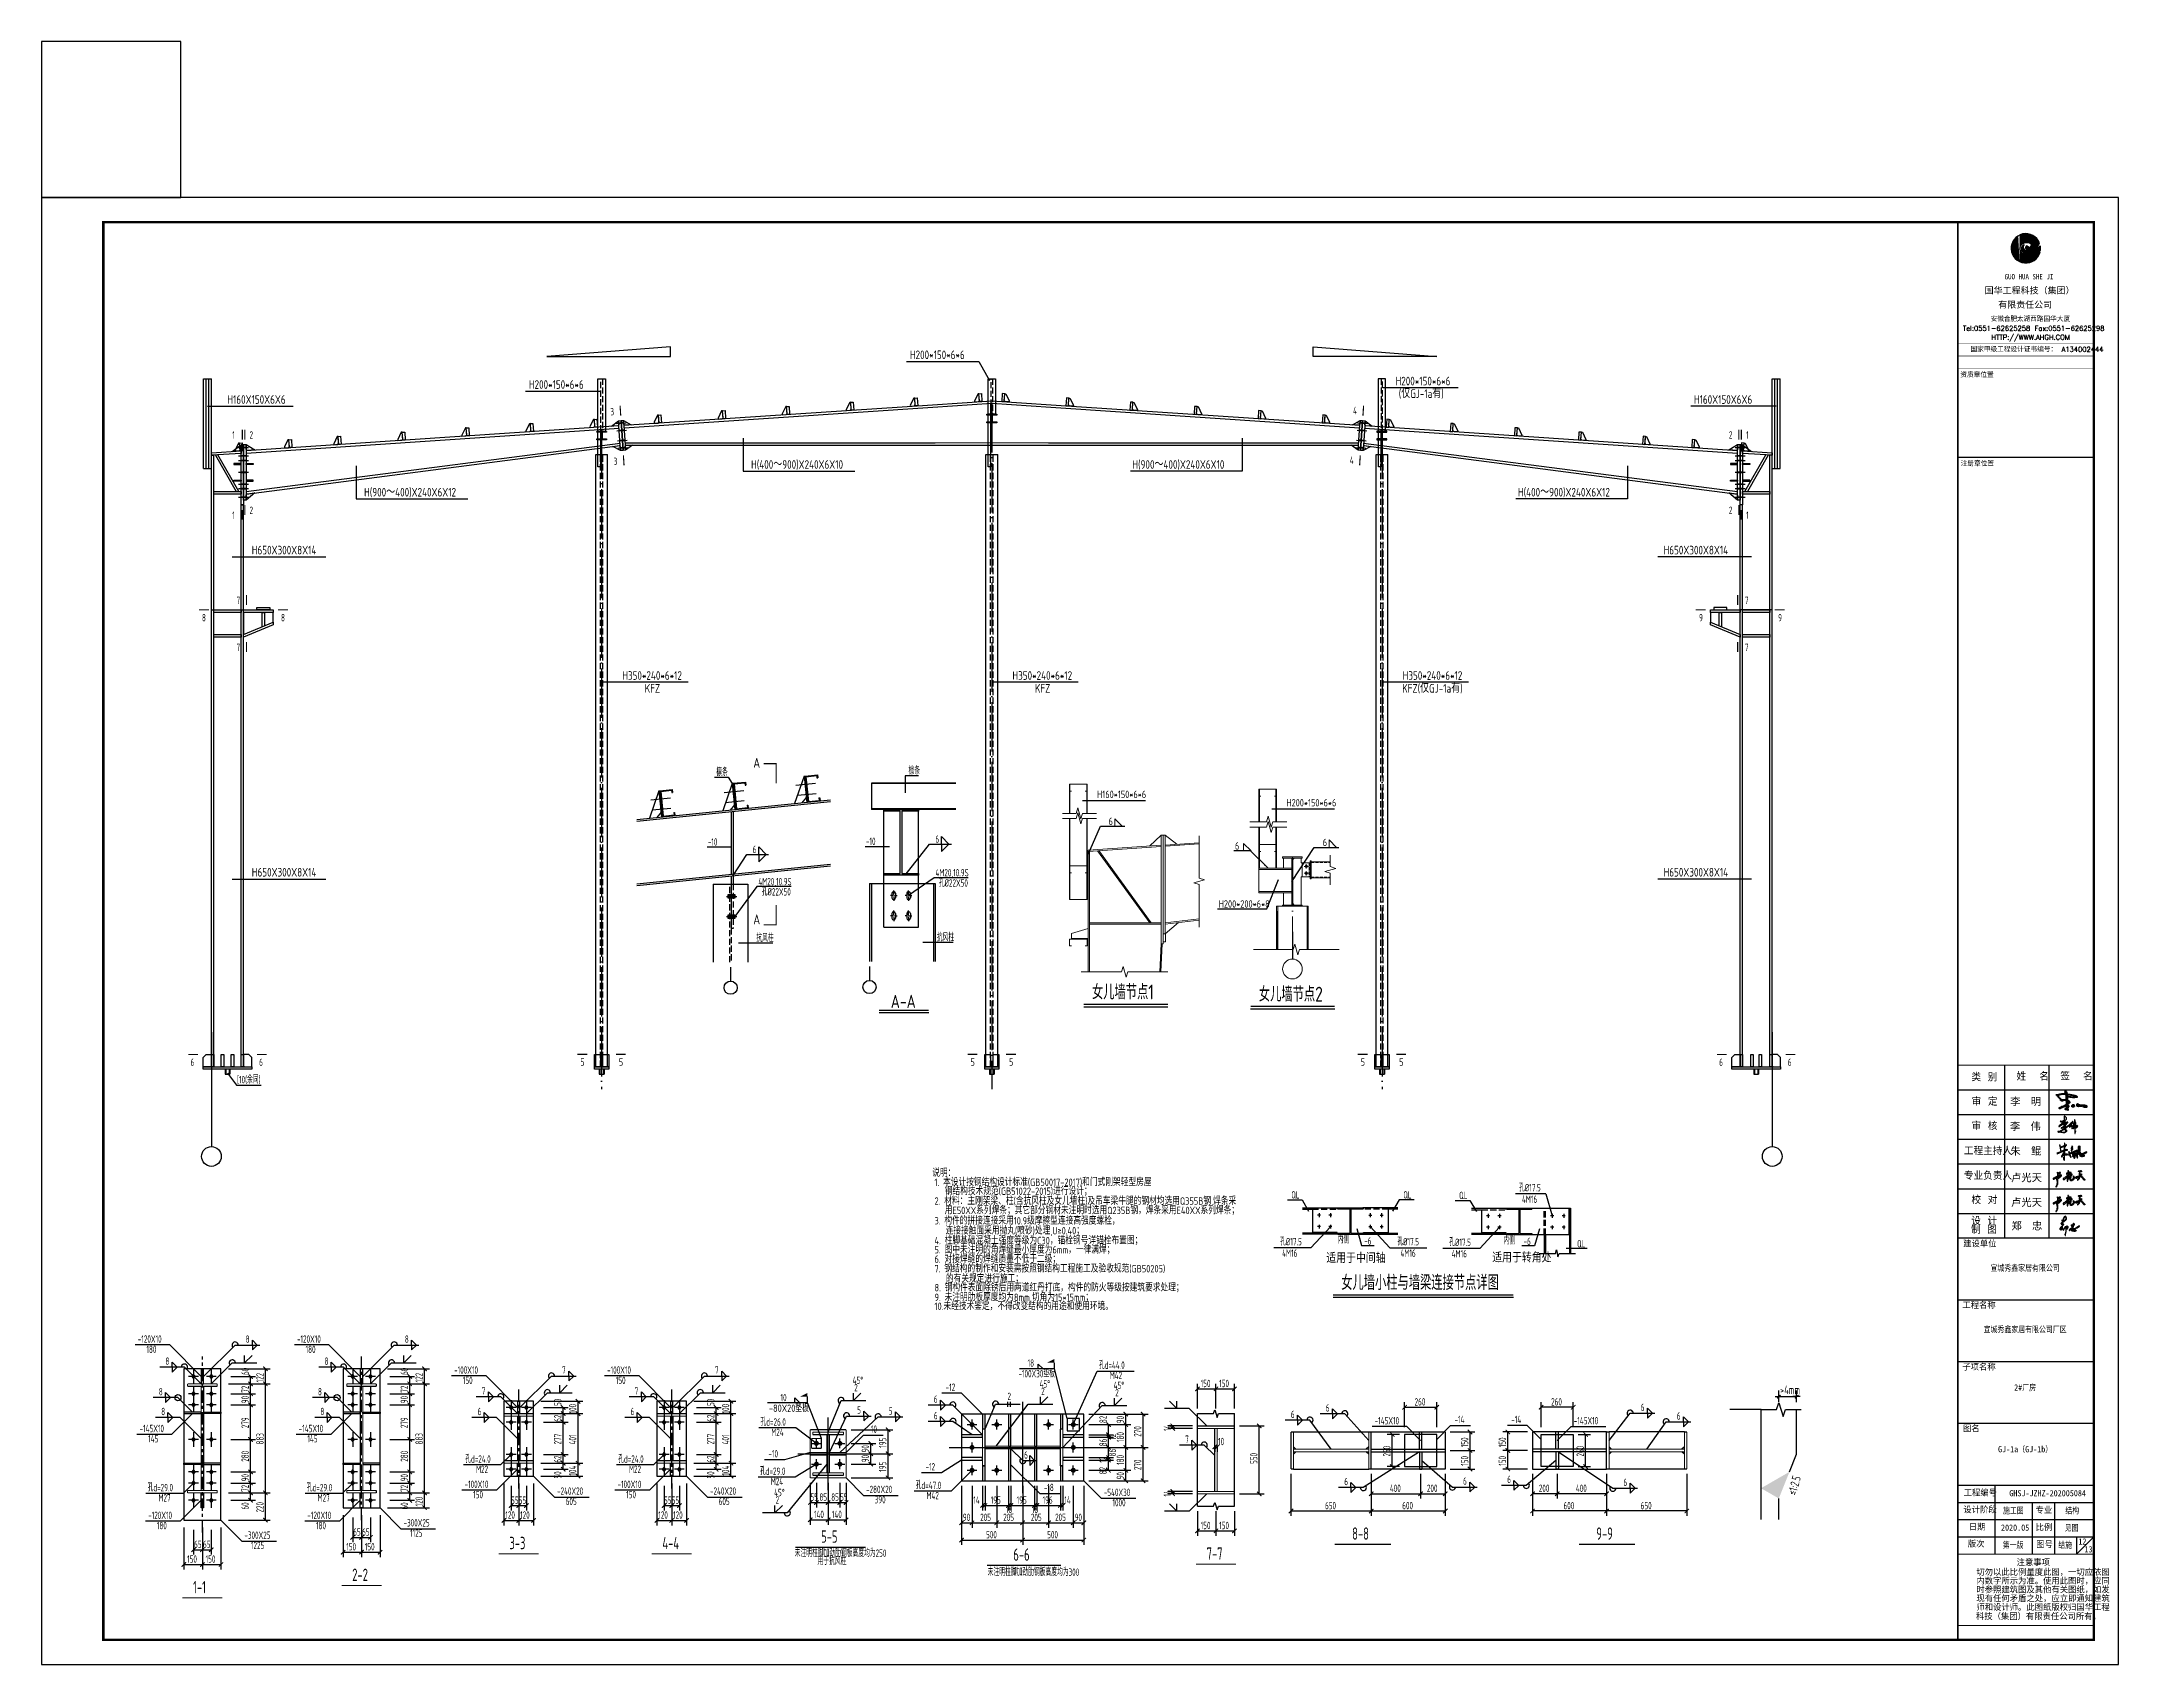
# Model space of a CAD drawing. Extents: x 9752569 to 9923256, y 1590558 to 2510207.
# Drawn here: x 9811806 to 9895906, y 1656270 to 1721983 of the extents above; entities that cross this region are included whole.
import ezdxf
from ezdxf.enums import TextEntityAlignment as Align

# ---------------------------------------------------------------- set-up
doc = ezdxf.new("R2010")
doc.units = 0
doc.header["$LTSCALE"] = 1000
doc.header["$MEASUREMENT"] = 0
for name, pattern in [('30', [0]), ('6', [8.75, 5, -1.25, 1.25, -1.25]), ('CABLIN', [0.35, 0.25, -0.1]), ('CONTINOUS', [0]), ('DASH', [0.35, 0.25, -0.1]), ('DOTE', [2.42, 2, -0.2, 0.02, -0.2])]:
    doc.linetypes.add(name, pattern=pattern)
doc.layers.get('0').update_dxf_attribs({"linetype": 'CONTINUOUS'})
for name, color, linetype in [('10', 7, 'CONTINUOUS'), ('114', 2, 'CONTINUOUS'), ('116', 1, 'CONTINUOUS'), ('12', 142, 'CONTINUOUS'), ('130', 7, 'CONTINUOUS'), ('14', 142, 'CONTINUOUS'), ('20', 2, 'CONTINUOUS'), ('AXIS', 3, 'CONTINUOUS'), ('BOARD1', 2, 'CONTINOUS'), ('BOLT', 3, 'CONTINUOUS'), ('DIM', 3, 'CONTINUOUS'), ('DIM_SYMB', 3, 'CONTINUOUS'), ('DOTE', 8, 'DOTE'), ('killer_tk0.0000', 1, 'CONTINUOUS'), ('killer_tk3.0000', 1, 'CONTINUOUS'), ('PP-PM-TK', 7, 'CONTINUOUS'), ('PUB_DIM', 3, 'CONTINUOUS'), ('PUB_TEXT', 7, 'CONTINUOUS'), ('PUB_TITLE', 4, 'CONTINUOUS'), ('TEXT', 7, 'CONTINUOUS'), ('THIN', 7, 'CONTINUOUS'), ('WELD', 7, 'CONTINUOUS'), ('一般文字', 6, 'CONTINUOUS'), ('墙线__粗线', 7, 'CONTINUOUS'), ('字符串标注', 6, 'CONTINUOUS'), ('尺寸标注', 86, 'CONTINUOUS'), ('柱子', 142, 'CONTINUOUS'), ('标注文字', 3, 'CONTINUOUS'), ('水平支撑', 4, 'CONTINUOUS'), ('焊缝标注', 6, 'CONTINUOUS'), ('签名', 255, 'CONTINUOUS'), ('编号标注', 253, 'CONTINUOUS'), ('螺栓孔标注', 6, 'CONTINUOUS'), ('钢板标注', 6, 'CONTINUOUS'), ('钢结构', 3, 'CONTINUOUS')]:
    doc.layers.add(name, color=color, linetype=linetype)
doc.styles.add('-黑体', font='')
doc.styles.add('_HZTXT', font='atssdeng.shx', dxfattribs={"width": 0.8, "bigfont": 'atssdchn.shx'})
doc.styles.add('hztxt', font='atssdeng.shx', dxfattribs={"width": 0.7, "height": 10, "bigfont": 'atssdchn.shx'})
doc.styles.get("Standard").update_dxf_attribs({"font": 'atssdeng.shx', "bigfont": 'atssdchn.shx'})
doc.styles.add('STYLE1', font='simhei.ttf', dxfattribs={"width": 0.8})
doc.styles.add('TQ', font='txt.shx', dxfattribs={"width": 0.8, "bigfont": 'hztxt.shx'})
doc.styles.add('TSSD_Label', font='Tssdeng.shx', dxfattribs={"width": 0.7, "bigfont": 'hztxt.shx'})
doc.styles.add('TSSD_REIN', font='atssdeng.shx', dxfattribs={"width": 0.7, "bigfont": 'atssdchn.shx'})
doc.styles.add('仿宋', font='', dxfattribs={"width": 0.8})
doc.styles.get('-黑体').set_extended_font_data('SimSun')
doc.styles.get('仿宋').set_extended_font_data('SimSun')
doc.dimstyles.new('TSSD_LEADER_STYLE_200.0', dxfattribs={"dimtxt": 0.18, "dimasz": 200, "dimexe": 0.18, "dimexo": 0.0625, "dimgap": 0.09, "dimtad": 0, "dimtih": 1, "dimtoh": 1, "dimdec": 4, "dimzin": 0, "dimdsep": 46, "dimtxsty": 'Standard', "dimcen": 0.09, "dimadec": 0, "dimazin": 0, "dimtfac": 1, "dimtdec": 4, "dimtofl": 0, "dimtmove": 0, "dimatfit": 3, "dimfxl": 1, "dimtolj": 1, "dimtzin": 0, "dimarcsym": 0})

msp = doc.modelspace()

# ---------------------------------------------------------------- texts
at = {"layer": '10', "style": 'TSSD_REIN', "width": 0.6}
for s, rotation, p in [('3', 3.814413, (9834849.6, 1706844.1)), ('4', 356.18371, (9864907.5, 1706898.4)), ('3', 3.814413, (9834983.6, 1704834.3)), ('4', 356.18371, (9864773.4, 1704888.2))]:
    msp.add_text(s, height=300, rotation=rotation, dxfattribs=at).set_placement(p)
at = {"layer": '10', "style": 'TSSD_REIN'}
for s, height, width, p in [('1', 300, 0.6, (9819527.6, 1705902.2)), ('2', 300, 0.6, (9820227.6, 1705902.2)), ('2', 300, 0.6, (9880127.6, 1705902.2)), ('1', 300, 0.6, (9880827.6, 1705902.2)), ('2', 300, 0.6, (9820227.6, 1702854)), ('2', 300, 0.6, (9880127.6, 1702854)), ('1', 300, 0.6, (9819527.6, 1702654)), ('1', 300, 0.6, (9880827.6, 1702654)), ('7', 300, 0.6, (9819699.5, 1699204.9)), ('7', 300, 0.6, (9880777.6, 1699204.9)), ('8', 300, 0.6, (9818303.9, 1698504.9)), ('8', 300, 0.6, (9821503.9, 1698504.9)), ('9', 300, 0.6, (9878925.2, 1698504.9)), ('9', 300, 0.6, (9882125.2, 1698504.9)), ('7', 300, 0.6, (9819699.5, 1697304.8)), ('7', 300, 0.6, (9880777.6, 1697304.8)), ('6', 300, 0.6, (9817837.6, 1680504.9)), ('6', 300, 0.6, (9820617.6, 1680504.9)), ('5', 300, 0.7, (9833620.6, 1680510.8)), ('5', 300, 0.7, (9835179.9, 1680510.8)), ('5', 300, 0.7, (9849420.6, 1680510.8)), ('5', 300, 0.7, (9850979.9, 1680510.8)), ('5', 300, 0.7, (9865220.6, 1680510.8)), ('5', 300, 0.7, (9866779.9, 1680510.8)), ('6', 300, 0.6, (9879737.6, 1680504.9)), ('6', 300, 0.6, (9882517.6, 1680504.9)), ('5-5', 500, 0.65, (9843374, 1661197.6))]:
    msp.add_text(s, height=height, dxfattribs=dict(at, width=width)).set_placement(p)
at = {"layer": '10', "ltscale": 0.1, "style": 'TSSD_REIN', "width": 0.65}
for s, p in [('8-8', (9864875.3, 1661319.6)), ('9-9', (9874762.6, 1661319.6)), ('3-3', (9830751.6, 1660936.6)), ('4-4', (9836945.2, 1660936.6)), ('7-7', (9858982.6, 1660513.3)), ('2-2', (9824386.3, 1659651.6)), ('6-6', (9851156.2, 1660469.9)), ('1-1', (9817941.5, 1659151.6))]:
    msp.add_text(s, height=500, dxfattribs=at).set_placement(p)
at = {"layer": '130', "style": 'TSSD_REIN', "width": 0.8}
for s, p in [('说明：', (9847872.1, 1676018.4, 133.3)), ('1. 本设计按钢结构设计标准(GB50017-2017)和门式刚架轻型房屋', (9847962.2, 1675645.4, 133.3)), ('钢结构技术规范(GB51022-2015)进行设计；', (9848378.9, 1675283.2, 133.3)), ('2. 材料：主刚架梁、柱(含抗风柱及女儿墙柱)及吊车梁牛腿的钢材均选用Q355B钢,焊条采', (9847964.6, 1674884.5, 133.3)), ('用E50XX系列焊条；其它部分钢材未注明时选用Q235B钢，焊条采用E40XX系列焊条；', (9848378.9, 1674503.7, 133.3)), ('3. 构件的拼接连接采用10.9级摩擦型连接高强度螺栓，', (9847964.6, 1674084.3, 133.3)), ('4. 柱脚基础混凝土强度等级为C30，锚栓钢号详锚栓布置图；', (9847964.6, 1673284.5, 133.3)), ('连接接触面采用抛丸(喷砂)处理,U≥0.40；', (9848413.2, 1673683.1, 133.3)), ('5. 图中未注明的角焊缝最小厚度为6mm，一律满焊；', (9847964.6, 1672911.1, 133.3)), ('6. 对接焊缝的焊缝质量不低于二级；', (9847964.6, 1672533.2, 133.3)), ('7. 钢结构的制作和安装需按照钢结构工程施工及验收规范(GB50205)', (9847964.6, 1672145.4, 133.3)), ('的有关规定进行施工；', (9848426.3, 1671740.4, 133.3)), ('9. 未注明肋板厚度均为8mm,切角为15*15mm；', (9847964.6, 1670985.9, 133.3)), ('8. 钢构件表面除锈后用两道红丹打底，构件的防火等级按建筑要求处理；', (9847964.6, 1671377.7, 133.3)), ('10.未经技术鉴定，不得改变结构的用途和使用环境。', (9847964.6, 1670623.4, 133.3))]:
    msp.add_text(s, height=300, dxfattribs=at).set_placement(p)
at = {"layer": 'PUB_TEXT', "style": 'TSSD_REIN', "width": 0.8}
for s, p in [('适用于中间轴', (9863829, 1672527.5, 4.6)), ('适用于转角处', (9870546.7, 1672546.4, -146662.1))]:
    msp.add_text(s, height=400, dxfattribs=at).set_placement(p)
at = {"layer": 'PUB_TITLE', "color": 6, "style": '仿宋', "width": 0.8}
msp.add_text('GJ-1a（GJ-1b）', height=250, dxfattribs=at).set_placement((9892126.4, 1664861.8), align=Align.CENTER)
msp.add_text('12', height=250, dxfattribs=at).set_placement((9894281.3, 1661126.4))
at = {"layer": 'TEXT', "style": 'TSSD_Label', "width": 0.7}
for s, p in [('H160*150*6*6', (9854547.3, 1691350.9, 702)), ('H200*150*6*6', (9862212.7, 1691010.9, 702)), ('6', (9855011, 1690260.1)), ('6', (9863684.8, 1689405.9)), ('6', (9860130.4, 1689263.6)), ('H200*200*6*8', (9859472.1, 1686913.5))]:
    msp.add_text(s, height=300, dxfattribs=at).set_placement(p)
at = {"layer": '一般文字', "color": 6, "linetype": 'Continuous', "lineweight": -3, "style": 'hztxt', "width": 0.8}
for p in [(9840902.7, 1692460.2, -200), (9840902.7, 1686121.1, -200)]:
    msp.add_text('A', height=400, dxfattribs=at).set_placement(p, align=Align.BOTTOM_RIGHT)
at = {"layer": '一般文字', "color": 7, "style": 'TSSD_REIN', "width": 0.8}
for s, p in [('女儿墙节点1', (9854340.4, 1683199.2, 230993.1)), ('女儿墙节点2', (9861097, 1683110.7, 230993.1)), ('女儿墙小柱与墙梁连接节点详图', (9864432.4, 1671432.2))]:
    msp.add_text(s, height=600, dxfattribs=at).set_placement(p)
at = {"layer": '一般文字', "color": 2, "style": '_HZTXT', "width": 0.8}
msp.add_text('A-A', height=533.33, dxfattribs=at).set_placement((9846194.5, 1682851.8, -200))
at = {"layer": '字符串标注', "style": 'TSSD_REIN', "width": 0.6}
msp.add_text('[10(余同)', height=300, dxfattribs=at).set_placement((9819720.9, 1679801.4))
at = {"layer": '尺寸标注', "style": 'TSSD_REIN', "width": 0.6}
for s, p in [('60', (9820199.5, 1667992.4)), ('122', (9820799.5, 1667691.1)), ('60', (9826644.3, 1667992.4)), ('122', (9827244.3, 1667691.1)), ('72', (9820199.5, 1667273.6)), ('90', (9820199.5, 1666848.6)), ('72', (9826644.3, 1667273.6)), ('90', (9826644.3, 1666848.6)), ('50', (9832859.6, 1666737.4)), ('50', (9839053.2, 1666737.4)), ('279', (9820199.5, 1665836.1)), ('279', (9826644.3, 1665836.1)), ('62', (9832859.6, 1666093.6)), ('100', (9833459.6, 1666431.1)), ('62', (9839053.2, 1666093.6)), ('100', (9839653.2, 1666431.1)), ('82', (9854939.2, 1666043.6)), ('90', (9855639.2, 1666037.4)), ('883', (9820799.5, 1665178.6)), ('883', (9827244.3, 1665178.6)), ('277', (9832859.6, 1665178.6)), ('401', (9833459.6, 1665178.6)), ('277', (9839053.2, 1665178.6)), ('401', (9839653.2, 1665178.6)), ('195', (9846013.3, 1665043.9)), ('86', (9854939.2, 1665106.1)), ('12', (9855314.2, 1665362.4)), ('180', (9855639.2, 1665274.9)), ('270', (9856339.2, 1665487.4)), ('14', (9857540.6, 1665720.3)), ('150', (9869578.3, 1665064.1)), ('150', (9871109.2, 1665064.1)), ('280', (9820199.5, 1664478.6)), ('280', (9826644.3, 1664478.6)), ('62', (9832859.6, 1664438.6)), ('62', (9839053.2, 1664438.6)), ('90', (9845313.3, 1664853.9)), ('90', (9845313.3, 1664458.8)), ('195', (9846013.3, 1664068.9)), ('12', (9854939.2, 1664437.4)), ('86', (9855314.2, 1664693.6)), ('180', (9855639.2, 1664349.9)), ('270', (9856339.2, 1664137.4)), ('550', (9861040.6, 1664388.4)), ('260', (9866428.3, 1664689.1)), ('150', (9869578.3, 1664314.1)), ('150', (9871109.2, 1664314.1)), ('260', (9874259.2, 1664689.1)), ('90', (9820199.5, 1663683.6)), ('90', (9826644.3, 1663683.6)), ('50', (9832859.6, 1663794.9)), ('104', (9833459.6, 1663916.1)), ('50', (9839053.2, 1663794.9)), ('104', (9839653.2, 1663916.1)), ('82', (9854939.2, 1663972.9)), ('90', (9855639.2, 1663762.4)), ('72', (9820199.5, 1663258.6)), ('60', (9820199.5, 1662539.9)), ('220', (9820799.5, 1662421.1)), ('72', (9826644.3, 1663258.6)), ('60', (9826644.3, 1662539.9)), ('120', (9827244.3, 1662671.1)), ('14', (9857540.6, 1663070.3))]:
    msp.add_text(s, height=300, rotation=90, dxfattribs=at).set_placement(p)
for s, p in [('150', (9858740.6, 1667497.8)), ('150', (9859490.6, 1667497.8)), ('260', (9867403.3, 1666754.1)), ('260', (9872934.2, 1666754.1)), ('10', (9859446.5, 1665147.8)), ('400', (9866403.3, 1663254.1)), ('200', (9867903.3, 1663254.1)), ('200', (9872434.2, 1663254.1)), ('400', (9873934.2, 1663254.1)), ('55', (9830817.1, 1662771.1)), ('55', (9831127.1, 1662771.1)), ('55', (9837010.7, 1662771.1)), ('55', (9837320.7, 1662771.1)), ('55', (9842943.3, 1662896.4)), ('85', (9843304.2, 1662896.4)), ('85', (9843782.8, 1662896.4)), ('55', (9844141.9, 1662896.4)), ('14', (9849532.9, 1662777.4)), ('195', (9850239.2, 1662777.4)), ('18', (9850851.7, 1662402.4)), ('195', (9851289.2, 1662777.4)), ('18', (9851901.7, 1662402.4)), ('196', (9852339.2, 1662777.4)), ('14', (9853220.4, 1662777.4)), ('650', (9863778.3, 1662554.1)), ('600', (9866903.3, 1662554.1)), ('600', (9873434.2, 1662554.1)), ('650', (9876559.2, 1662554.1)), ('120', (9830584.6, 1662171.1)), ('120', (9831184.6, 1662171.1)), ('120', (9836778.2, 1662171.1)), ('120', (9837378.2, 1662171.1)), ('140', (9843082.8, 1662196.4)), ('140', (9843807.8, 1662196.4)), ('90', (9849114.2, 1662077.4)), ('205', (9849815.3, 1662077.4)), ('205', (9850747.3, 1662077.4)), ('205', (9851867, 1662077.4)), ('205', (9852847.4, 1662077.4)), ('90', (9853639.2, 1662077.4)), ('150', (9858740.6, 1661747.8)), ('150', (9859490.6, 1661747.8)), ('65', (9817982, 1660986.1)), ('65', (9818342, 1660986.1)), ('150', (9824144.3, 1660886.1)), ('65', (9824426.8, 1661486.1)), ('65', (9824786.8, 1661486.1)), ('150', (9824894.3, 1660886.1)), ('500', (9850051.7, 1661377.4)), ('500', (9852526.7, 1661377.4)), ('150', (9817699.5, 1660386.1)), ('150', (9818449.5, 1660386.1))]:
    msp.add_text(s, height=300, dxfattribs=at).set_placement(p)
at = {"layer": '标注文字', "linetype": 'ByBlock', "style": 'TSSD_REIN', "width": 0.8}
for s, p in [('H200*150*6*6', (9846966.2, 1709123.7, 502)), ('H200*150*6*6', (9831537.3, 1707920.2, 502)), ('H200*150*6*6', (9866632.5, 1708059.9, 502)), ('H160X150X6X6', (9819327.7, 1707313.1, 702)), ('(仅GJ-1a有)', (9866763.4, 1707550.9, 102)), ('H160X150X6X6', (9878712.8, 1707313.1, 702)), ('H(400～900)X240X6X10', (9840537.7, 1704681.9, 702)), ('H(900～400)X240X6X10', (9855978.4, 1704681.9, 702)), ('H(900～400)X240X6X12', (9824867.4, 1703559.6, 702)), ('H(400～900)X240X6X12', (9871590.1, 1703559.6, 702)), ('H650X300X8X14', (9820319, 1701215.8, 702)), ('H650X300X8X14', (9877484.6, 1701215.8, 702)), ('H350*240*6*12', (9835320.6, 1696138, 102)), ('H350*240*6*12', (9851120.6, 1696138, 102)), ('H350*240*6*12', (9866920.6, 1696138, 102)), ('KFZ', (9836231.9, 1695618, 102)), ('KFZ', (9852031.9, 1695618, 102)), ('KFZ(仅GJ-1a有)', (9866905.1, 1695618, 102)), ('H650X300X8X14', (9820319, 1688171.7, 702)), ('H650X300X8X14', (9877484.6, 1688171.7, 702))]:
    msp.add_text(s, height=350, dxfattribs=at).set_placement(p)
at = {"layer": '焊缝标注', "style": 'TSSD_REIN', "width": 0.6}
for s, p in [('8', (9820072.8, 1669293.4)), ('8', (9826517.6, 1669293.4)), ('8', (9816821.5, 1668400.8)), ('8', (9823266.3, 1668400.8)), ('18', (9851734.6, 1668325.6)), ('7', (9832882.9, 1668038.4)), ('7', (9839076.5, 1668038.4)), ('45°', (9844649.9, 1667625.8)), ('45°', (9852220.1, 1667480.8)), ('45°', (9855218.9, 1667422)), ('8', (9816556.2, 1667165.8)), ('8', (9823001, 1667165.8)), ('7', (9829631.6, 1667195.8)), ('7', (9835825.2, 1667195.8)), ('10', (9841729, 1666928.2)), ('2', (9844712.4, 1667325.8)), ('6', (9847938.5, 1666863.4)), ('2', (9850918.4, 1666975.2)), ('2', (9852282.6, 1667180.8)), ('2', (9855281.4, 1667122)), ('8', (9816652, 1666363.2)), ('8', (9823096.8, 1666363.2)), ('6', (9829462.1, 1666363.2)), ('6', (9835655.7, 1666363.2)), ('5', (9844833.8, 1666420.1)), ('5', (9846110.6, 1666384.9)), ('6', (9847939.7, 1666197.2)), ('6', (9862395.7, 1666248.8)), ('6', (9863808.8, 1666510.2)), ('6', (9876561.8, 1666531.1)), ('6', (9878023.8, 1666182.9)), ('7', (9858116.9, 1665242.6)), ('6', (9851593.6, 1664603.2)), ('6', (9864556.2, 1663528.2)), ('6', (9869366.9, 1663545.3)), ('6', (9871155.9, 1663612.6)), ('6', (9875860.6, 1663496.9)), ('45°', (9841471, 1663082.7)), ('2', (9841533.5, 1662782.7))]:
    msp.add_text(s, height=300, dxfattribs=at).set_placement(p)
at = {"layer": '螺栓孔标注', "color": 0, "style": '_HZTXT', "width": 0.6}
for s, p in [('檩条', (9839124.7, 1692245.8, -200)), ('檩条', (9846911.7, 1692308.3, -200)), ('-10', (9838784.6, 1689424.2, -200)), ('-10', (9845187.9, 1689449.8, -200)), ('4M20,10.9S', (9840832.8, 1687819.1, -200)), ('4M20,10.9S', (9840832.8, 1687819.1, -200)), ('4M20,10.9S', (9848004.4, 1688178.3, -200)), ('4M20,10.9S', (9848004.4, 1688178.3, -200)), ('孔%%C22X50', (9848135.7, 1687764.6, -200)), ('孔%%C22X50', (9840964.1, 1687405.4, -200)), ('抗风柱', (9840749.8, 1685530.1, -200)), ('抗风柱', (9848056.2, 1685555.7, -200)), ('QL', (9862412.6, 1675136.1, 4.6)), ('QL', (9866948.2, 1675136.1, 4.6)), ('QL', (9869208.6, 1675112.8, -146662.1)), ('孔%%C17.5', (9871633.8, 1675424.5, -146662.1)), ('4M16', (9871753.1, 1674959.6, -146662.1)), ('内侧', (9864290.7, 1673319, 4.6)), ('内侧', (9871002.1, 1673280.5, -146662.1)), ('孔%%C17.5', (9861960.2, 1673240, 4.6)), ('4M16', (9862041.7, 1672775.1, 4.6)), ('-6', (9865362.7, 1673266.5, 4.6)), ('孔%%C17.5', (9866704.2, 1673240, 4.6)), ('4M16', (9866833.1, 1672775.1, 4.6)), ('孔%%C17.5', (9868805.7, 1673216.8, -146662.1)), ('4M16', (9868906.8, 1672751.9, -146662.1)), ('-6', (9871816.1, 1673254.4, 4.6)), ('QL', (9873986.4, 1673153.9, -146662.1))]:
    msp.add_text(s, height=300, dxfattribs=at).set_placement(p)
for p in [(9848150.6, 1689538.5, -200), (9840748.4, 1689120.8, -200)]:
    msp.add_text('6', height=300, dxfattribs=at).set_placement(p, align=Align.RIGHT)
at = {"layer": '螺栓孔标注', "style": 'TSSD_REIN', "width": 0.6}
for s, height, p in [('孔d=44.0', 300, (9854620.8, 1668239.6)), ('M42', 300, (9855058.3, 1667824.6)), ('>4mm', 350, (9882206.7, 1667212.7)), ('孔d=26.0', 300, (9840917.3, 1665938.7)), ('M24', 300, (9841354.8, 1665523.7)), ('孔d=24.0', 300, (9828962, 1664437.7)), ('孔d=24.0', 300, (9835155.6, 1664437.7)), ('孔d=29.0', 300, (9816101.9, 1663282.7)), ('孔d=29.0', 300, (9822546.7, 1663282.7)), ('M22', 300, (9829399.5, 1664022.7)), ('M22', 300, (9835593.1, 1664022.7)), ('孔d=29.0', 300, (9840896, 1663944.7)), ('M24', 300, (9841333.5, 1663529.7)), ('孔d=47.0', 300, (9847201.5, 1663375.5)), ('M27', 300, (9816539.4, 1662867.7)), ('M27', 300, (9822984.2, 1662867.7)), ('M42', 300, (9847639, 1662960.5))]:
    msp.add_text(s, height=height, dxfattribs=at).set_placement(p)
at = {"layer": '螺栓孔标注', "color": 5, "style": 'TSSD_REIN'}
for s, width, p in [('-100X30垫板', 0.6, (9851363.1, 1667895.4)), ('-80X20垫板', 0.7, (9841263.1, 1666494.8)), ('未注明柱脚加劲肋钢板高度均为250', 0.6, (9842303.4, 1660626.8)), ('用于抗风柱', 0.6, (9843226.4, 1660302.8)), ('未注明柱脚加劲肋钢板高度均为300', 0.6, (9850117.2, 1659857.8))]:
    msp.add_text(s, height=300, dxfattribs=dict(at, width=width)).set_placement(p)
at = {"layer": '螺栓孔标注', "style": 'TSSD_REIN', "width": 0.6}
msp.add_text('≤1:2.5', height=350, rotation=75, dxfattribs=at).set_placement((9882850.2, 1663098.6, 1860))
at = {"layer": '钢板标注', "style": 'TSSD_REIN', "width": 0.6}
for s, p in [('-120X10', (9815703.2, 1669295.4)), ('-120X10', (9822148, 1669295.4)), ('180', (9816053.2, 1668880.4)), ('180', (9822498, 1668880.4)), ('-100X10', (9828513.3, 1668040.4)), ('150', (9828863.3, 1667625.4)), ('-100X10', (9834706.9, 1668040.4)), ('150', (9835056.9, 1667625.4)), ('-12', (9848416.6, 1667346.9)), ('-145X10', (9865788.3, 1665990.5)), ('-14', (9869019.2, 1666039.6)), ('-14', (9871319.2, 1666040.5)), ('-145X10', (9873850.1, 1665989.6)), ('-145X10', (9815774.3, 1665674.3)), ('145', (9816124.3, 1665259.3)), ('-145X10', (9822219.1, 1665674.3)), ('145', (9822569.1, 1665259.3)), ('-10', (9845245.6, 1665648.3)), ('-10', (9841239.9, 1664650.4)), ('-12', (9847598.5, 1664123.9)), ('-100X10', (9828934.4, 1663414.3)), ('-100X10', (9835128, 1663414.3)), ('-280X20', (9845193.4, 1663207.4)), ('-18', (9852389.4, 1663287.2)), ('150', (9829284.4, 1662999.3)), ('-240X20', (9832680.8, 1663140.2)), ('605', (9833030.8, 1662725.2)), ('150', (9835478, 1662999.3)), ('-240X20', (9838874.3, 1663140.2)), ('605', (9839224.3, 1662725.2)), ('390', (9845543.4, 1662792.4)), ('-540X30', (9854819.3, 1663088.3)), ('1000', (9855169.3, 1662673.3)), ('-120X10', (9816124.3, 1662159.3)), ('180', (9816474.3, 1661744.3)), ('-120X10', (9822569.1, 1662159.3)), ('180', (9822919.1, 1661744.3)), ('-300X25', (9826465.4, 1661855.2)), ('-300X25', (9820020.7, 1661355.2)), ('1225', (9820283.2, 1660940.2)), ('1125', (9826727.9, 1661440.2))]:
    msp.add_text(s, height=300, dxfattribs=at).set_placement(p)

# ---------------------------------------------------------------- blocks, each defined once
blk = doc.blocks.new('_WELD004')
at = {"color": 0, "linetype": 'ByBlock', "lineweight": 15}
for p, q in [((0, 1), (1, 0)), ((0, 0), (0, 1))]:
    blk.add_line(p, q, dxfattribs=at)
blk = doc.blocks.new('*U21')
at = {"layer": 'PP-PM-TK', "color": 1}
for points in [[(-734, 26), (-725, -117), (-725, 92)], [(-725, 92), (-715, -155), (-715, 168)], [(-725, -117), (-725, 92), (-715, -155)], [(-715, 168), (-689, -255), (-689, 245)], [(-715, -155), (-715, 168), (-689, -255)], [(-689, 245), (-669, -296), (-669, 303)], [(-689, -255), (-689, 245), (-669, -296)], [(-669, 303), (-627, -384), (-627, 377)], [(-669, -296), (-669, 303), (-627, -384)], [(-627, 377), (-598, -422), (-598, 427)], [(-627, -384), (-627, 377), (-598, -422)], [(-598, 427), (-540, -498), (-540, 493)], [(-598, -422), (-598, 427), (-540, -498)], [(-540, 493), (-504, -531), (-504, 535)], [(-540, -498), (-540, 493), (-504, -531)], [(-504, 535), (-434, -593), (-434, 589)], [(-504, -531), (-504, 535), (-434, -593)], [(-434, 589), (-390, -619), (-390, 622)], [(-434, -593), (-434, 589), (-390, -619)], [(-390, 622), (-310, -666), (-310, 662)], [(-390, -619), (-390, 622), (-310, -666)], [(-310, 662), (-302, -669), (-302, 667)], [(-310, -666), (-310, 662), (-302, -669)], [(-302, 667), (-300, 1), (-300, 667)], [(-300, 667), (-299, 9), (-299, 668)], [(-299, 668), (-289, 51), (-289, 673)], [(-289, 673), (-287, 62), (-287, 674)], [(-287, 674), (-274, 89), (-274, 680)], [(-274, 680), (-262, 115), (-262, 686)], [(-262, 686), (-255, 126), (-255, 688)], [(-262, 686), (-262, 115), (-262, 686)], [(-255, 688), (-231, 157), (-231, 695)], [(-231, 695), (-227, 163), (-227, 696)], [(-227, 696), (-222, 168), (-222, 697)], [(-222, 697), (-221, 168), (-221, 697)], [(-222, 3), (-221, -43), (-221, 4)], [(-221, 697), (-215, 174), (-215, 699)], [(-221, 4), (-215, -82), (-215, 32)], [(-221, -43), (-221, 4), (-215, -82)], [(-215, 699), (-211, 177), (-211, 700)], [(-215, 32), (-211, -92), (-211, 48)], [(-215, -82), (-215, 32), (-211, -92)], [(-211, 700), (-202, 186), (-202, 703)], [(-211, 48), (-202, -118), (-202, 68)], [(-211, -92), (-211, 48), (-202, -118)], [(-202, 703), (-199, 188), (-199, 704)], [(-202, 68), (-199, -122), (-199, 73)], [(-202, -118), (-202, 68), (-199, -122)], [(-199, 704), (-185, 201), (-185, 708)], [(-199, 73), (-185, -143), (-185, 93)], [(-199, -122), (-199, 73), (-185, -143)], [(-185, 708), (-183, 203), (-183, 708)], [(-185, 93), (-183, -145), (-183, 96)], [(-185, -143), (-185, 93), (-183, -145)], [(-183, 708), (-179, 206), (-179, 709)], [(-183, 96), (-179, -149), (-179, 100)], [(-183, -145), (-183, 96), (-179, -149)], [(-179, 709), (-176, 208), (-176, 710)], [(-179, 100), (-176, -152), (-176, 103)], [(-179, -149), (-179, 100), (-176, -152)], [(-176, 710), (-175, 208), (-175, 710)], [(-176, 103), (-175, -153), (-175, 104)], [(-176, -152), (-176, 103), (-175, -153)], [(-175, 710), (-163, 216), (-163, 714)], [(-175, 104), (-163, -165), (-163, 116)], [(-175, -153), (-175, 104), (-163, -165)], [(-163, 714), (-142, 228), (-142, 719)], [(-163, 116), (-142, -181), (-142, 137)], [(-163, -165), (-163, 116), (-142, -181)], [(-142, 719), (-124, 239), (-124, 724)], [(-142, 137), (-124, -195), (-124, 151)], [(-142, -181), (-142, 137), (-124, -195)], [(-124, 724), (-123, 240), (-123, 724)], [(-124, 151), (-123, -196), (-123, 152)], [(-124, -195), (-124, 151), (-123, -196)], [(-123, 724), (-122, 240), (-122, 724)], [(-123, 152), (-122, -196), (-122, 153)], [(-123, -196), (-123, 152), (-122, -196)], [(-122, 724), (-114, 243), (-114, 725)], [(-122, 153), (-114, -202), (-114, 157)], [(-122, -196), (-122, 153), (-114, -202)], [(-114, 725), (-112, 244), (-112, 725)], [(-114, 157), (-112, 107), (-112, 158)], [(-114, -202), (-114, 87), (-112, -204)], [(-112, 725), (-112, 244), (-112, 725)], [(-112, 725), (-111, 244), (-111, 725)], [(-112, 158), (-111, 117), (-111, 159)], [(-112, 158), (-112, 108), (-112, 158)], [(-112, -204), (-112, 45), (-112, -204)], [(-112, -204), (-112, 42), (-111, -204)], [(-111, 725), (-110, 245), (-110, 725)], [(-111, 159), (-110, 119), (-110, 159)], [(-111, -204), (-111, 38), (-110, -205)], [(-110, 725), (-105, 247), (-105, 725)], [(-110, 159), (-105, 131), (-105, 162)], [(-110, -205), (-110, 34), (-105, -208)], [(-105, 725), (-102, 248), (-102, 726)], [(-105, 162), (-102, 135), (-102, 164)], [(-105, -208), (-105, 12), (-102, -210)], [(-102, 726), (-101, 249), (-101, 726)], [(-102, 164), (-101, 137), (-101, 165)], [(-101, 726), (-95, 251), (-95, 726)], [(-101, 165), (-95, 145), (-95, 166)], [(-95, 726), (-89, 254), (-89, 727)], [(-95, 166), (-89, 151), (-89, 167)], [(-89, 727), (-85, 255), (-85, 727)], [(-85, 727), (-83, 256), (-83, 727)], [(-83, 727), (-79, 257), (-79, 727)], [(-79, 727), (-59, 265), (-59, 729)], [(-59, 729), (-54, 267), (-54, 729)], [(-54, 729), (-45, 270), (-45, 730)], [(-45, 730), (-34, 272), (-34, 731)], [(-34, 731), (-28, 273), (-28, 731)], [(-28, 731), (-19, 276), (-19, 732)], [(-19, 732), (-12, 276), (-12, 732)], [(-12, 732), (-10, 277), (-10, 732)], [(-12, 25), (-10, 11), (-10, 47)], [(-10, 732), (-10, 277), (-10, 732)], [(-10, 732), (-9, 277), (-9, 732)], [(-10, 47), (-9, 4), (-9, 50)], [(-10, 11), (-10, 47), (-10, 10)], [(-10, 47), (-10, 10), (-10, 47)], [(-10, 10), (-10, 47), (-9, 4)], [(-9, 732), (-4, 277), (-4, 733)], [(-9, 50), (-4, -7), (-4, 68)], [(-9, 4), (-9, 50), (-4, -7)], [(-4, 733), (-3, 277), (-3, 733)], [(-4, 68), (-3, -8), (-3, 69)], [(-4, -7), (-4, 68), (-3, -8)], [(-3, 733), (2, 278), (2, 733)], [(-3, 69), (2, -19), (2, 80)], [(-3, -8), (-3, 69), (2, -19)], [(2, 733), (7, 279), (7, 734)], [(2, 80), (7, -24), (7, 87)], [(2, -19), (2, 80), (7, -24)], [(7, 734), (16, 280), (16, 734)], [(7, 87), (16, -35), (16, 98)], [(7, -24), (7, 87), (16, -35)], [(16, 280), (16, 734), (18, 279)], [(16, 734), (18, 279), (18, 734)], [(16, 98), (18, -37), (18, 100)], [(16, -35), (16, 98), (18, -37)], [(18, 279), (18, 734), (21, 279)], [(18, 100), (21, -39), (21, 103)], [(18, -37), (18, 100), (21, -39)], [(21, 279), (21, 734), (28, 279)], [(21, 103), (28, -45), (28, 111)], [(21, -39), (21, 103), (28, -45)], [(28, 279), (28, 733), (30, 279)], [(28, 111), (30, -46), (30, 113)], [(28, -45), (28, 111), (30, -46)], [(30, 279), (30, 733), (40, 278)], [(30, 113), (40, -53), (40, 121)], [(30, -46), (30, 113), (40, -53)], [(40, 278), (40, 732), (44, 278)], [(40, 121), (44, -56), (44, 124)], [(40, -53), (40, 121), (44, -56)], [(44, 278), (44, 731), (58, 277)], [(44, 124), (58, -63), (58, 135)], [(44, -56), (44, 124), (58, -63)], [(58, 277), (58, 730), (69, 276)], [(58, -63), (58, 135), (69, -69)], [(69, 276), (69, 728), (70, 276)], [(69, -69), (69, 126), (70, -69)], [(70, 276), (70, 728), (84, 275)], [(70, -69), (70, 125), (84, -74)], [(84, 275), (84, 726), (85, 275)], [(84, -74), (84, 113), (85, -74)], [(85, 275), (85, 726), (108, 274)], [(85, -74), (85, 112), (108, -81)], [(108, 274), (108, 723), (108, 274)], [(108, 274), (108, 723), (108, 274)], [(108, 274), (108, 723), (109, 274)], [(108, -81), (108, 88), (108, -82)], [(108, -82), (108, 87), (108, -82)], [(108, -82), (108, 87), (109, -82)], [(109, 274), (109, 723), (112, 273)], [(109, -82), (109, 87), (112, -82)], [(112, 273), (112, 723), (135, 270)], [(112, -82), (112, 84), (135, -86)], [(135, 270), (135, 720), (147, 269)], [(135, -86), (135, 66), (147, -88)], [(147, 269), (147, 719), (152, 268)], [(147, -88), (147, 62), (152, -88)], [(152, 268), (152, 718), (152, 268)], [(152, 268), (152, 718), (159, 268)], [(152, -88), (152, 60), (152, -89)], [(152, -89), (152, 60), (159, -89)], [(159, 268), (159, 717), (160, 267)], [(159, -89), (159, 59), (160, -89)], [(160, 267), (160, 717), (164, 267)], [(160, -89), (160, 59), (164, -89)], [(164, 267), (164, 716), (171, 265)], [(164, -89), (164, 59), (171, -89)], [(171, 265), (171, 713), (179, 263)], [(171, 58), (179, -90), (179, 60)], [(171, -89), (171, 58), (179, -90)], [(179, 263), (179, 711), (185, 262)], [(179, 60), (185, -90), (185, 61)], [(179, -90), (179, 60), (185, -90)], [(185, 262), (185, 709), (191, 261)], [(185, 61), (191, -90), (191, 62)], [(191, 261), (191, 707), (207, 254)], [(191, 62), (207, -89), (207, 65)], [(207, 254), (207, 702), (209, 253)], [(207, 65), (209, -89), (209, 66)], [(209, 253), (209, 701), (217, 250)], [(209, 66), (217, -89), (217, 70)], [(217, 250), (217, 698), (225, 244)], [(217, 70), (225, -89), (225, 75)], [(225, 244), (225, 696), (243, 230)], [(225, 75), (243, -87), (243, 86)], [(243, 230), (243, 690), (246, 228)], [(243, 86), (246, -86), (246, 91)], [(246, 228), (246, 689), (248, 227)], [(246, 91), (248, -86), (248, 93)], [(248, 227), (248, 688), (249, 226)], [(248, 93), (249, -86), (249, 94)], [(249, 226), (249, 688), (255, 216)], [(249, 94), (255, -86), (255, 102)], [(255, 216), (255, 686), (266, 199)], [(255, 102), (266, -84), (266, 117)], [(266, 199), (266, 682), (270, 192)], [(266, 117), (270, -84), (270, 133)], [(270, 192), (270, 681), (276, 155)], [(270, 133), (276, -83), (276, 155)], [(569, -14), (588, -190), (588, 2)], [(588, 2), (593, -187), (593, 6)], [(593, 6), (610, -177), (610, 20)], [(610, 20), (616, -173), (616, 25)], [(616, 25), (618, -171), (618, 27)], [(618, 27), (637, -159), (637, 43)], [(637, 43), (643, -155), (643, 48)], [(643, 48), (653, -148), (653, 57)], [(653, 57), (662, -142), (662, 66)], [(662, 66), (664, -140), (664, 68)], [(664, 68), (683, -126), (683, 86)], [(683, 86), (711, -105), (711, 112)], [(711, 112), (724, -95), (724, 124)], [(-302, -669), (-302, -30), (-300, -669)], [(-300, -669), (-300, -43), (-299, -670)], [(-299, -670), (-299, -61), (-289, -673)], [(-289, -673), (-289, -97), (-287, -674)], [(-287, -674), (-287, -102), (-274, -679)], [(-274, -679), (-274, -130), (-262, -683)], [(-262, -683), (-262, -150), (-262, -683)], [(-262, -683), (-262, -150), (-255, -686)], [(-255, -686), (-255, -162), (-231, -694)], [(-231, -694), (-231, -192), (-227, -695)], [(-227, -695), (-227, -195), (-222, -697)], [(-222, -697), (-222, -201), (-221, -697)], [(-221, -697), (-221, -201), (-215, -699)], [(-215, -699), (-215, -207), (-211, -701)], [(-211, -701), (-211, -210), (-202, -704)], [(-202, -704), (-202, -219), (-199, -705)], [(-199, -705), (-199, -222), (-185, -710)], [(-185, -710), (-185, -235), (-183, -711)], [(-183, -711), (-183, -237), (-179, -712)], [(-179, -712), (-179, -241), (-176, -713)], [(-176, -713), (-176, -244), (-175, -713)], [(-175, -713), (-175, -244), (-163, -715)], [(-163, -715), (-163, -252), (-142, -718)], [(-142, -718), (-142, -265), (-124, -721)], [(-124, -721), (-124, -276), (-123, -721)], [(-123, -721), (-123, -277), (-122, -721)], [(-122, -721), (-122, -277), (-114, -722)], [(-114, -722), (-114, -282), (-112, -723)], [(-112, -723), (-112, -284), (-112, -723)], [(-112, -723), (-112, -284), (-111, -723)], [(-111, -723), (-111, -284), (-110, -723)], [(-110, -723), (-110, -285), (-105, -724)], [(-105, -724), (-105, -287), (-102, -724)], [(-102, -210), (-102, -2), (-101, -212)], [(-102, -724), (-102, -288), (-101, -724)], [(-101, -212), (-101, -5), (-95, -215)], [(-101, -724), (-101, -289), (-95, -725)], [(-95, -215), (-95, -17), (-89, -219)], [(-95, -725), (-95, -291), (-89, -726)], [(-89, -219), (-89, -28), (-85, -222)], [(-89, -726), (-89, -294), (-85, -727)], [(-85, -222), (-85, -35), (-83, -223)], [(-85, -727), (-85, -295), (-83, -727)], [(-83, -223), (-83, -39), (-79, -226)], [(-83, -727), (-83, -296), (-79, -727)], [(-79, -226), (-79, -46), (-59, -239)], [(-79, -727), (-79, -298), (-59, -730)], [(-59, -239), (-59, -68), (-54, -241)], [(-59, -730), (-59, -306), (-54, -731)], [(-54, -241), (-54, -73), (-45, -246)], [(-54, -731), (-54, -308), (-45, -732)], [(-45, -246), (-45, -83), (-34, -252)], [(-45, -732), (-45, -312), (-34, -734)], [(-34, -252), (-34, -91), (-28, -254)], [(-28, -254), (-28, -95), (-19, -259)], [(-19, -259), (-19, -101), (-12, -263)], [(-12, -263), (-12, -106), (-10, -264)], [(-10, -264), (-10, -108), (-10, -264)], [(-10, -264), (-10, -108), (-9, -264)], [(-9, -264), (-9, -108), (-4, -267)], [(-4, -267), (-4, -111), (-3, -267)], [(-3, -267), (-3, -111), (2, -269)], [(2, -269), (2, -114), (7, -270)], [(7, -270), (7, -116), (16, -273)], [(16, -273), (16, -121), (18, -274)], [(18, -274), (18, -122), (21, -274)], [(21, -274), (21, -123), (28, -277)], [(28, -277), (28, -127), (30, -277)], [(30, -277), (30, -128), (40, -280)], [(40, -280), (40, -131), (44, -281)], [(44, -281), (44, -133), (58, -283)], [(58, -283), (58, -137), (69, -285)], [(69, -285), (69, -141), (70, -285)], [(70, -285), (70, -141), (84, -288)], [(84, -288), (84, -144), (85, -288)], [(85, -288), (85, -144), (108, -289)], [(108, -289), (108, -149), (108, -289)], [(108, -289), (108, -149), (108, -289)], [(108, -289), (108, -149), (109, -289)], [(109, -289), (109, -150), (112, -289)], [(112, -289), (112, -150), (135, -291)], [(135, -291), (135, -153), (147, -291)], [(147, -291), (147, -154), (152, -291)], [(152, -291), (152, -155), (152, -291)], [(152, -291), (152, -155), (159, -292)], [(152, -344), (152, -716), (152, -344)], [(152, -344), (159, -714), (159, -344)], [(159, -292), (159, -155), (160, -292)], [(159, -344), (160, -714), (160, -344)], [(160, -292), (160, -156), (164, -292)], [(160, -344), (164, -713), (164, -344)], [(164, -292), (164, -156), (171, -292)], [(164, -344), (171, -711), (171, -344)], [(171, -292), (171, -156), (179, -293)], [(171, -344), (179, -709), (179, -343)], [(179, -343), (185, -707), (185, -343)], [(185, -343), (191, -706), (191, -343)], [(191, -343), (207, -702), (207, -342)], [(207, -156), (209, -291), (209, -156)], [(207, -342), (209, -701), (209, -342)], [(209, -156), (217, -291), (217, -155)], [(209, -342), (217, -699), (217, -342)], [(217, -155), (225, -290), (225, -155)], [(217, -342), (225, -697), (225, -341)], [(225, -155), (243, -289), (243, -153)], [(225, -341), (243, -693), (243, -340)], [(243, -153), (246, -289), (246, -153)], [(243, -340), (246, -692), (246, -340)], [(246, -153), (248, -289), (248, -153)], [(246, -340), (248, -692), (248, -340)], [(248, -153), (249, -289), (249, -153)], [(248, -340), (249, -691), (249, -340)], [(249, -153), (255, -289), (255, -152)], [(249, -340), (255, -688), (255, -339)], [(255, -152), (266, -288), (266, -150)], [(255, -339), (266, -683), (266, -338)], [(266, -150), (270, -288), (270, -150)], [(266, -338), (270, -681), (270, -338)], [(270, -150), (276, -288), (276, -149)], [(270, -338), (276, -678), (276, -337)], [(276, -149), (283, -287), (283, -147)], [(276, -337), (283, -675), (283, -337)], [(283, -147), (296, -287), (296, -145)], [(283, -337), (296, -669), (296, -335)], [(296, -145), (302, -286), (302, -144)], [(296, -335), (302, -666), (302, -335)], [(302, -144), (307, -286), (307, -143)], [(302, -335), (307, -664), (307, -334)], [(307, -143), (311, -285), (311, -142)], [(307, -334), (311, -662), (311, -334)], [(311, -142), (341, -281), (341, -133)], [(311, -334), (341, -648), (341, -328)], [(341, -133), (369, -276), (369, -125)], [(341, -328), (369, -634), (369, -323)], [(369, -125), (375, -275), (375, -123)], [(369, -323), (375, -631), (375, -322)], [(375, -123), (377, -275), (377, -123)], [(375, -322), (377, -631), (377, -322)], [(377, -123), (383, -273), (383, -121)], [(377, -322), (383, -626), (383, -320)], [(383, -121), (397, -269), (397, -115)], [(383, -320), (397, -616), (397, -316)], [(397, -115), (421, -264), (421, -104)], [(397, -316), (421, -598), (421, -309)], [(421, -104), (431, -261), (431, -100)], [(421, -309), (431, -591), (431, -307)], [(431, -100), (444, -256), (444, -94)], [(431, -307), (444, -581), (444, -303)], [(444, -94), (450, -254), (450, -91)], [(444, -303), (450, -576), (450, -300)], [(450, -91), (460, -250), (460, -87)], [(450, -300), (460, -569), (460, -297)], [(460, -87), (483, -242), (483, -74)], [(460, -297), (483, -552), (483, -288)], [(483, -74), (492, -239), (492, -68)], [(483, -288), (492, -546), (492, -285)], [(492, -68), (509, -231), (509, -58)], [(492, -68), (492, -239), (492, -68)], [(492, -284), (509, -527), (509, -278)], [(492, -285), (492, -545), (492, -284)], [(509, -58), (512, -229), (512, -56)], [(509, -278), (512, -524), (512, -277)], [(512, -56), (513, -229), (513, -55)], [(512, -277), (513, -522), (513, -276)], [(513, -55), (530, -221), (530, -43)], [(513, -276), (530, -504), (530, -269)], [(530, -43), (542, -215), (542, -35)], [(530, -269), (542, -491), (542, -263)], [(542, -35), (552, -210), (552, -28)], [(542, -263), (552, -480), (552, -258)], [(552, -28), (555, -209), (555, -25)], [(552, -258), (555, -476), (555, -257)], [(555, -25), (569, -201), (569, -14)], [(555, -257), (569, -461), (569, -251)], [(569, -251), (588, -440), (588, -242)], [(588, -242), (593, -432), (593, -239)], [(593, -239), (610, -405), (610, -232)], [(610, -232), (616, -395), (616, -229)], [(616, -229), (618, -391), (618, -228)], [(618, -228), (637, -360), (637, -219)], [(637, -219), (643, -350), (643, -217)], [(643, -217), (653, -334), (653, -212)], [(653, -212), (662, -318), (662, -207)], [(662, -207), (664, -312), (664, -206)], [(664, -206), (683, -260), (683, -197)], [(683, -260), (683, -197), (711, -183)]]:
    blk.add_solid(points, dxfattribs=at)
at = {"layer": 'PP-PM-TK', "color": 1, "extrusion": (0, 0, -1)}
for points in [[(302, -30), (302, 667), (300, 1)], [(300, 1), (300, 667), (299, 9)], [(299, 9), (299, 668), (289, 51)], [(289, 51), (289, 673), (287, 62)], [(287, 62), (287, 674), (274, 89)], [(274, 89), (274, 680), (262, 115)], [(262, 115), (262, 686), (262, 115)], [(262, 115), (262, 686), (255, 126)], [(255, 126), (255, 688), (231, 157)], [(231, 157), (231, 695), (227, 163)], [(227, 163), (227, 696), (222, 168)], [(222, 168), (222, 697), (221, 168)], [(221, 168), (221, 697), (215, 174)], [(215, 174), (215, 699), (211, 177)], [(211, 177), (211, 700), (202, 186)], [(202, 186), (202, 703), (199, 188)], [(199, 188), (199, 704), (185, 201)], [(185, 201), (185, 708), (183, 203)], [(183, 203), (183, 708), (179, 206)], [(179, 206), (179, 709), (176, 208)], [(176, 208), (176, 710), (175, 208)], [(175, 208), (175, 710), (163, 216)], [(163, 216), (163, 714), (142, 228)], [(142, 228), (142, 719), (124, 239)], [(124, 239), (124, 724), (123, 240)], [(123, 240), (123, 724), (122, 240)], [(122, 240), (122, 724), (114, 243)], [(114, 243), (114, 725), (112, 244)], [(114, 87), (114, 157), (112, 107)], [(114, 87), (112, -204), (112, 45)], [(112, 244), (112, 725), (112, 244)], [(112, 244), (112, 725), (111, 244)], [(112, 107), (112, 158), (112, 108)], [(112, 108), (112, 158), (111, 117)], [(112, 45), (112, -204), (112, 42)], [(112, 42), (111, -204), (111, 38)], [(111, 244), (111, 725), (110, 245)], [(111, 117), (111, 159), (110, 119)], [(111, 38), (110, -205), (110, 34)], [(110, 245), (110, 725), (105, 247)], [(110, 119), (110, 159), (105, 131)], [(110, 34), (105, -208), (105, 12)], [(105, 247), (105, 725), (102, 248)], [(105, 131), (105, 162), (102, 135)], [(105, 12), (102, -210), (102, -2)], [(102, 248), (102, 726), (101, 249)], [(102, 135), (102, 164), (101, 137)], [(101, 249), (101, 726), (95, 251)], [(101, 137), (101, 165), (95, 145)], [(95, 251), (95, 726), (89, 254)], [(95, 145), (95, 166), (89, 151)], [(89, 254), (89, 727), (85, 255)], [(89, 151), (89, 167), (85, 154)], [(89, 167), (85, 154), (85, 164)], [(85, 255), (85, 727), (83, 256)], [(85, 154), (85, 164), (83, 163)], [(83, 256), (83, 727), (79, 257)], [(79, 257), (79, 727), (59, 265)], [(59, 265), (59, 729), (54, 267)], [(54, 267), (54, 729), (45, 270)], [(45, 270), (45, 730), (34, 272)], [(34, 272), (34, 731), (28, 273)], [(28, 273), (28, 731), (19, 276)], [(19, 276), (19, 732), (12, 276)], [(12, 276), (12, 732), (10, 277)], [(10, 277), (10, 732), (10, 277)], [(10, 277), (10, 732), (9, 277)], [(9, 277), (9, 732), (4, 277)], [(4, 277), (4, 733), (3, 277)], [(3, 277), (3, 733), (-2, 278)], [(-2, 278), (-2, 733), (-7, 279)], [(-7, 279), (-7, 734), (-16, 280)], [(-18, 734), (-21, 279), (-21, 734)], [(-21, 734), (-28, 279), (-28, 733)], [(-28, 733), (-30, 279), (-30, 733)], [(-30, 733), (-40, 278), (-40, 732)], [(-40, 732), (-44, 278), (-44, 731)], [(-44, 731), (-58, 277), (-58, 730)], [(-58, 730), (-69, 276), (-69, 728)], [(-58, 135), (-69, -69), (-69, 126)], [(-69, 728), (-70, 276), (-70, 728)], [(-69, 126), (-70, -69), (-70, 125)], [(-70, 728), (-84, 275), (-84, 726)], [(-70, 125), (-84, -74), (-84, 113)], [(-84, 726), (-85, 275), (-85, 726)], [(-84, 113), (-85, -74), (-85, 112)], [(-85, 726), (-108, 274), (-108, 723)], [(-85, 112), (-108, -81), (-108, 88)], [(-108, 723), (-108, 274), (-108, 723)], [(-108, 723), (-108, 274), (-108, 723)], [(-108, 723), (-109, 274), (-109, 723)], [(-108, 88), (-108, -82), (-108, 87)], [(-108, 87), (-108, -82), (-108, 87)], [(-108, 87), (-109, -82), (-109, 87)], [(-109, 723), (-112, 273), (-112, 723)], [(-109, 87), (-112, -82), (-112, 84)], [(-112, 723), (-135, 270), (-135, 720)], [(-112, 84), (-135, -86), (-135, 66)], [(-135, 720), (-147, 269), (-147, 719)], [(-135, 66), (-147, -88), (-147, 62)], [(-147, 719), (-152, 268), (-152, 718)], [(-147, 62), (-152, -88), (-152, 60)], [(-152, 718), (-152, 268), (-152, 718)], [(-152, 718), (-159, 268), (-159, 717)], [(-152, 60), (-152, -89), (-152, 60)], [(-152, 60), (-159, -89), (-159, 59)], [(-159, 717), (-160, 267), (-160, 717)], [(-159, 59), (-160, -89), (-160, 59)], [(-160, 717), (-164, 267), (-164, 716)], [(-160, 59), (-164, -89), (-164, 59)], [(-164, 716), (-171, 265), (-171, 713)], [(-164, 59), (-171, -89), (-171, 58)], [(-171, 713), (-179, 263), (-179, 711)], [(-179, 711), (-185, 262), (-185, 709)], [(-185, 709), (-191, 261), (-191, 707)], [(-185, -90), (-185, 61), (-191, -90)], [(-191, 707), (-207, 254), (-207, 702)], [(-191, -90), (-191, 62), (-207, -89)], [(-207, 702), (-209, 253), (-209, 701)], [(-207, -89), (-207, 65), (-209, -89)], [(-209, 701), (-217, 250), (-217, 698)], [(-209, -89), (-209, 66), (-217, -89)], [(-217, 698), (-225, 244), (-225, 696)], [(-217, -89), (-217, 70), (-225, -89)], [(-225, 696), (-243, 230), (-243, 690)], [(-225, -89), (-225, 75), (-243, -87)], [(-243, 690), (-246, 228), (-246, 689)], [(-243, -87), (-243, 86), (-246, -86)], [(-246, 689), (-248, 227), (-248, 688)], [(-246, -86), (-246, 91), (-248, -86)], [(-248, 688), (-249, 226), (-249, 688)], [(-248, -86), (-248, 93), (-249, -86)], [(-249, 688), (-255, 216), (-255, 686)], [(-249, -86), (-249, 94), (-255, -86)], [(-255, 686), (-266, 199), (-266, 682)], [(-255, -86), (-255, 102), (-266, -84)], [(-266, 682), (-270, 192), (-270, 681)], [(-266, -84), (-266, 117), (-270, -84)], [(-270, 681), (-276, 155), (-276, 679)], [(-270, -84), (-270, 133), (-276, -83)], [(-276, -83), (-276, 679), (-283, -83)], [(-276, 679), (-283, -83), (-283, 677)], [(-283, -83), (-283, 677), (-296, -80)], [(-283, 677), (-296, -80), (-296, 672)], [(-296, -80), (-296, 672), (-302, -79)], [(-296, 672), (-302, -79), (-302, 669)], [(-302, -79), (-302, 669), (-307, -78)], [(-302, 669), (-307, -78), (-307, 666)], [(-307, -78), (-307, 666), (-311, -77)], [(-307, 666), (-311, -77), (-311, 664)], [(-311, -77), (-311, 664), (-341, -71)], [(-311, 664), (-341, -71), (-341, 647)], [(-341, -71), (-341, 647), (-369, -62)], [(-341, 647), (-369, -62), (-369, 631)], [(-369, -62), (-369, 631), (-375, -61)], [(-369, 631), (-375, -61), (-375, 628)], [(-375, -61), (-375, 628), (-377, -60)], [(-375, 628), (-377, -60), (-377, 627)], [(-377, -60), (-377, 627), (-383, -58)], [(-377, 627), (-383, -58), (-383, 623)], [(-383, -58), (-383, 623), (-397, -54)], [(-383, 623), (-397, -54), (-397, 616)], [(-397, -54), (-397, 616), (-421, -43)], [(-397, 616), (-421, -43), (-421, 602)], [(-421, -43), (-421, 602), (-431, -38)], [(-421, 602), (-431, -38), (-431, 594)], [(-431, -38), (-431, 594), (-444, -32)], [(-431, 594), (-444, -32), (-444, 582)], [(-444, -32), (-444, 582), (-450, -29)], [(-444, 582), (-450, -29), (-450, 577)], [(-450, -29), (-450, 577), (-460, -23)], [(-450, 577), (-460, -23), (-460, 568)], [(-460, -23), (-460, 568), (-483, -10)], [(-460, 568), (-483, -10), (-483, 549)], [(-483, -10), (-483, 549), (-492, -3)], [(-483, 549), (-492, -3), (-492, 541)], [(-492, -3), (-492, 541), (-492, -3)], [(-492, 541), (-492, -3), (-492, 541)], [(-492, -3), (-492, 541), (-509, 10)], [(-492, 541), (-509, 10), (-509, 527)], [(-509, 10), (-509, 527), (-512, 12)], [(-509, 527), (-512, 12), (-512, 524)], [(-512, 12), (-512, 524), (-513, 13)], [(-512, 524), (-513, 13), (-513, 523)], [(-513, 13), (-513, 523), (-530, 27)], [(-513, 523), (-530, 27), (-530, 509)], [(-530, 27), (-530, 509), (-542, 38)], [(-530, 509), (-542, 38), (-542, 493)], [(-542, 38), (-542, 493), (-552, 48)], [(-542, 493), (-552, 48), (-552, 481)], [(-552, 48), (-552, 481), (-555, 52)], [(-552, 481), (-555, 52), (-555, 476)], [(-555, 52), (-555, 476), (-569, 65)], [(-555, 476), (-569, 65), (-569, 460)], [(-569, 65), (-569, 460), (-588, 89)], [(-569, 460), (-588, 89), (-588, 435)], [(-588, 89), (-588, 435), (-593, 95)], [(-588, 435), (-593, 95), (-593, 429)], [(-588, -190), (-588, 2), (-593, -187)], [(-593, 95), (-593, 429), (-610, 118)], [(-593, 429), (-610, 118), (-610, 408)], [(-593, -187), (-593, 6), (-610, -177)], [(-610, 118), (-610, 408), (-616, 126)], [(-610, 408), (-616, 126), (-616, 400)], [(-610, -177), (-610, 20), (-616, -173)], [(-616, 126), (-616, 400), (-618, 131)], [(-616, 400), (-618, 131), (-618, 397)], [(-616, -173), (-616, 25), (-618, -171)], [(-618, 131), (-618, 397), (-637, 164)], [(-618, 397), (-637, 164), (-637, 361)], [(-618, -171), (-618, 27), (-637, -159)], [(-637, 164), (-637, 361), (-643, 175)], [(-637, 361), (-643, 175), (-643, 349)], [(-637, -159), (-637, 43), (-643, -155)], [(-643, 175), (-643, 349), (-653, 192)], [(-643, 349), (-653, 192), (-653, 330)], [(-643, -155), (-643, 48), (-653, -148)], [(-653, 192), (-653, 330), (-662, 217)], [(-653, 330), (-662, 217), (-662, 311)], [(-653, -148), (-653, 57), (-662, -142)], [(-662, 217), (-662, 311), (-664, 222)], [(-662, 311), (-664, 222), (-664, 307)], [(-662, -142), (-662, 66), (-664, -140)], [(-664, 222), (-664, 307), (-683, 270)], [(-664, -140), (-664, 68), (-683, -126)], [(-683, -126), (-683, 86), (-711, -105)], [(-711, -105), (-711, 112), (-724, -95)], [(-724, -95), (-724, 124), (-729, -91)], [(-724, 124), (-729, -91), (-729, 74)], [(-729, -91), (-729, 74), (-734, 17)], [(302, -30), (300, -669), (300, -43)], [(300, -43), (299, -670), (299, -61)], [(299, -61), (289, -673), (289, -97)], [(289, -97), (287, -674), (287, -102)], [(287, -102), (274, -679), (274, -130)], [(274, -130), (262, -683), (262, -150)], [(262, -150), (262, -683), (262, -150)], [(262, -150), (255, -686), (255, -162)], [(255, -162), (231, -694), (231, -192)], [(231, -192), (227, -695), (227, -195)], [(227, -195), (222, -697), (222, -201)], [(222, -201), (221, -697), (221, -201)], [(221, -201), (215, -699), (215, -207)], [(215, -207), (211, -701), (211, -210)], [(211, -210), (202, -704), (202, -219)], [(202, -219), (199, -705), (199, -222)], [(199, -222), (185, -710), (185, -235)], [(185, -235), (183, -711), (183, -237)], [(183, -237), (179, -712), (179, -241)], [(179, -241), (176, -713), (176, -244)], [(176, -244), (175, -713), (175, -244)], [(175, -244), (163, -715), (163, -252)], [(163, -252), (142, -718), (142, -265)], [(142, -265), (124, -721), (124, -276)], [(124, -276), (123, -721), (123, -277)], [(123, -277), (122, -721), (122, -277)], [(122, -277), (114, -722), (114, -282)], [(114, -282), (112, -723), (112, -284)], [(112, -284), (112, -723), (112, -284)], [(112, -284), (111, -723), (111, -284)], [(111, -284), (110, -723), (110, -285)], [(110, -285), (105, -724), (105, -287)], [(105, -287), (102, -724), (102, -288)], [(102, -2), (101, -212), (101, -5)], [(102, -288), (101, -724), (101, -289)], [(101, -5), (95, -215), (95, -17)], [(101, -289), (95, -725), (95, -291)], [(95, -17), (89, -219), (89, -28)], [(95, -291), (89, -726), (89, -294)], [(89, -28), (85, -222), (85, -35)], [(89, -294), (85, -727), (85, -295)], [(85, -35), (83, -223), (83, -39)], [(85, -295), (83, -727), (83, -296)], [(83, -39), (79, -226), (79, -46)], [(83, -296), (79, -727), (79, -298)], [(79, -46), (59, -239), (59, -68)], [(79, -298), (59, -730), (59, -306)], [(59, -68), (54, -241), (54, -73)], [(59, -306), (54, -731), (54, -308)], [(54, -73), (45, -246), (45, -83)], [(54, -308), (45, -732), (45, -312)], [(45, -83), (34, -252), (34, -91)], [(45, -312), (34, -734), (34, -316)], [(34, -91), (28, -254), (28, -95)], [(34, -734), (34, -316), (28, -734)], [(34, -316), (28, -734), (28, -319)], [(28, -95), (19, -259), (19, -101)], [(28, -734), (28, -319), (19, -733)], [(28, -319), (19, -733), (19, -321)], [(19, -101), (12, -263), (12, -106)], [(19, -733), (19, -321), (12, -733)], [(19, -321), (12, -733), (12, -322)], [(12, -106), (10, -264), (10, -108)], [(12, -733), (12, -322), (10, -733)], [(12, -322), (10, -733), (10, -323)], [(10, -108), (10, -264), (10, -108)], [(10, -108), (9, -264), (9, -108)], [(10, -733), (10, -323), (10, -733)], [(10, -323), (10, -733), (10, -323)], [(10, -733), (10, -323), (9, -733)], [(10, -323), (9, -733), (9, -323)], [(9, -108), (4, -267), (4, -111)], [(9, -733), (9, -323), (4, -732)], [(9, -323), (4, -732), (4, -324)], [(4, -111), (3, -267), (3, -111)], [(4, -732), (4, -324), (3, -732)], [(4, -324), (3, -732), (3, -324)], [(3, -111), (-2, -269), (-2, -114)], [(3, -732), (3, -324), (-2, -732)], [(3, -324), (-2, -732), (-2, -326)], [(-2, -114), (-7, -270), (-7, -116)], [(-2, -732), (-2, -326), (-7, -732)], [(-2, -326), (-7, -732), (-7, -327)], [(-7, -116), (-16, -273), (-16, -121)], [(-7, -732), (-7, -327), (-16, -731)], [(-7, -327), (-16, -731), (-16, -329)], [(-16, -121), (-18, -274), (-18, -122)], [(-16, -731), (-16, -329), (-18, -731)], [(-16, -329), (-18, -731), (-18, -329)], [(-18, -122), (-21, -274), (-21, -123)], [(-18, -731), (-18, -329), (-21, -731)], [(-18, -329), (-21, -731), (-21, -330)], [(-21, -123), (-28, -277), (-28, -127)], [(-21, -731), (-21, -330), (-28, -731)], [(-21, -330), (-28, -731), (-28, -332)], [(-28, -127), (-30, -277), (-30, -128)], [(-28, -731), (-28, -332), (-30, -731)], [(-28, -332), (-30, -731), (-30, -332)], [(-30, -128), (-40, -280), (-40, -131)], [(-30, -731), (-30, -332), (-40, -730)], [(-30, -332), (-40, -730), (-40, -334)], [(-40, -131), (-44, -281), (-44, -133)], [(-40, -730), (-40, -334), (-44, -730)], [(-40, -334), (-44, -730), (-44, -335)], [(-44, -133), (-58, -283), (-58, -137)], [(-44, -730), (-44, -335), (-58, -729)], [(-44, -335), (-58, -729), (-58, -338)], [(-58, -137), (-69, -285), (-69, -141)], [(-58, -729), (-58, -338), (-69, -729)], [(-58, -338), (-69, -729), (-69, -339)], [(-69, -141), (-70, -285), (-70, -141)], [(-69, -729), (-69, -339), (-70, -729)], [(-69, -339), (-70, -729), (-70, -339)], [(-70, -141), (-84, -288), (-84, -144)], [(-70, -729), (-70, -339), (-84, -728)], [(-70, -339), (-84, -728), (-84, -340)], [(-84, -144), (-85, -288), (-85, -144)], [(-84, -728), (-84, -340), (-85, -728)], [(-84, -340), (-85, -728), (-85, -340)], [(-85, -144), (-108, -289), (-108, -149)], [(-85, -728), (-85, -340), (-108, -727)], [(-85, -340), (-108, -727), (-108, -342)], [(-108, -149), (-108, -289), (-108, -149)], [(-108, -149), (-108, -289), (-108, -149)], [(-108, -149), (-109, -289), (-109, -150)], [(-108, -727), (-108, -342), (-108, -727)], [(-108, -342), (-108, -727), (-108, -342)], [(-108, -727), (-108, -342), (-108, -727)], [(-108, -342), (-108, -727), (-108, -342)], [(-108, -727), (-108, -342), (-109, -727)], [(-108, -342), (-109, -727), (-109, -342)], [(-109, -150), (-112, -289), (-112, -150)], [(-109, -727), (-109, -342), (-112, -726)], [(-109, -342), (-112, -726), (-112, -342)], [(-112, -150), (-135, -291), (-135, -153)], [(-112, -726), (-112, -342), (-135, -720)], [(-112, -342), (-135, -720), (-135, -343)], [(-135, -153), (-147, -291), (-147, -154)], [(-135, -720), (-135, -343), (-147, -717)], [(-135, -343), (-147, -717), (-147, -344)], [(-147, -154), (-152, -291), (-152, -155)], [(-147, -717), (-147, -344), (-152, -716)], [(-147, -344), (-152, -716), (-152, -344)], [(-152, -155), (-152, -291), (-152, -155)], [(-152, -155), (-159, -292), (-159, -155)], [(-152, -716), (-152, -344), (-152, -716)], [(-152, -716), (-152, -344), (-159, -714)], [(-159, -155), (-160, -292), (-160, -156)], [(-159, -714), (-159, -344), (-160, -714)], [(-160, -156), (-164, -292), (-164, -156)], [(-160, -714), (-160, -344), (-164, -713)], [(-164, -156), (-171, -292), (-171, -156)], [(-164, -713), (-164, -344), (-171, -711)], [(-171, -156), (-179, -293), (-179, -156)], [(-171, -711), (-171, -344), (-179, -709)], [(-179, -293), (-179, -156), (-185, -292)], [(-179, -156), (-185, -292), (-185, -156)], [(-179, -709), (-179, -343), (-185, -707)], [(-185, -292), (-185, -156), (-191, -292)], [(-185, -156), (-191, -292), (-191, -156)], [(-185, -707), (-185, -343), (-191, -706)], [(-191, -292), (-191, -156), (-207, -291)], [(-191, -156), (-207, -291), (-207, -156)], [(-191, -706), (-191, -343), (-207, -702)], [(-207, -291), (-207, -156), (-209, -291)], [(-207, -702), (-207, -342), (-209, -701)], [(-209, -291), (-209, -156), (-217, -291)], [(-209, -701), (-209, -342), (-217, -699)], [(-217, -291), (-217, -155), (-225, -290)], [(-217, -699), (-217, -342), (-225, -697)], [(-225, -290), (-225, -155), (-243, -289)], [(-225, -697), (-225, -341), (-243, -693)], [(-243, -289), (-243, -153), (-246, -289)], [(-243, -693), (-243, -340), (-246, -692)], [(-246, -289), (-246, -153), (-248, -289)], [(-246, -692), (-246, -340), (-248, -692)], [(-248, -289), (-248, -153), (-249, -289)], [(-248, -692), (-248, -340), (-249, -691)], [(-249, -289), (-249, -153), (-255, -289)], [(-249, -691), (-249, -340), (-255, -688)], [(-255, -289), (-255, -152), (-266, -288)], [(-255, -688), (-255, -339), (-266, -683)], [(-266, -288), (-266, -150), (-270, -288)], [(-266, -683), (-266, -338), (-270, -681)], [(-270, -288), (-270, -150), (-276, -288)], [(-270, -681), (-270, -338), (-276, -678)], [(-276, -288), (-276, -149), (-283, -287)], [(-276, -678), (-276, -337), (-283, -675)], [(-283, -287), (-283, -147), (-296, -287)], [(-283, -675), (-283, -337), (-296, -669)], [(-296, -287), (-296, -145), (-302, -286)], [(-296, -669), (-296, -335), (-302, -666)], [(-302, -286), (-302, -144), (-307, -286)], [(-302, -666), (-302, -335), (-307, -664)], [(-307, -286), (-307, -143), (-311, -285)], [(-307, -664), (-307, -334), (-311, -662)], [(-311, -285), (-311, -142), (-341, -281)], [(-311, -662), (-311, -334), (-341, -648)], [(-341, -281), (-341, -133), (-369, -276)], [(-341, -648), (-341, -328), (-369, -634)], [(-369, -276), (-369, -125), (-375, -275)], [(-369, -634), (-369, -323), (-375, -631)], [(-375, -275), (-375, -123), (-377, -275)], [(-375, -631), (-375, -322), (-377, -631)], [(-377, -275), (-377, -123), (-383, -273)], [(-377, -631), (-377, -322), (-383, -626)], [(-383, -273), (-383, -121), (-397, -269)], [(-383, -626), (-383, -320), (-397, -616)], [(-397, -269), (-397, -115), (-421, -264)], [(-397, -616), (-397, -316), (-421, -598)], [(-421, -264), (-421, -104), (-431, -261)], [(-421, -598), (-421, -309), (-431, -591)], [(-431, -261), (-431, -100), (-444, -256)], [(-431, -591), (-431, -307), (-444, -581)], [(-444, -256), (-444, -94), (-450, -254)], [(-444, -581), (-444, -303), (-450, -576)], [(-450, -254), (-450, -91), (-460, -250)], [(-450, -576), (-450, -300), (-460, -569)], [(-460, -250), (-460, -87), (-483, -242)], [(-460, -569), (-460, -297), (-483, -552)], [(-483, -242), (-483, -74), (-492, -239)], [(-483, -552), (-483, -288), (-492, -546)], [(-492, -239), (-492, -68), (-492, -239)], [(-492, -239), (-492, -68), (-509, -231)], [(-492, -545), (-492, -284), (-509, -527)], [(-492, -546), (-492, -285), (-492, -545)], [(-509, -231), (-509, -58), (-512, -229)], [(-509, -527), (-509, -278), (-512, -524)], [(-512, -229), (-512, -56), (-513, -229)], [(-512, -524), (-512, -277), (-513, -522)], [(-513, -229), (-513, -55), (-530, -221)], [(-513, -522), (-513, -276), (-530, -504)], [(-530, -221), (-530, -43), (-542, -215)], [(-530, -504), (-530, -269), (-542, -491)], [(-542, -215), (-542, -35), (-552, -210)], [(-542, -491), (-542, -263), (-552, -480)], [(-552, -210), (-552, -28), (-555, -209)], [(-552, -480), (-552, -258), (-555, -476)], [(-555, -209), (-555, -25), (-569, -201)], [(-555, -476), (-555, -257), (-569, -461)], [(-569, -201), (-569, -14), (-588, -190)], [(-569, -461), (-569, -251), (-588, -440)], [(-588, -440), (-588, -242), (-593, -432)], [(-593, -432), (-593, -239), (-610, -405)], [(-610, -405), (-610, -232), (-616, -395)], [(-616, -395), (-616, -229), (-618, -391)], [(-618, -391), (-618, -228), (-637, -360)], [(-637, -360), (-637, -219), (-643, -350)], [(-643, -350), (-643, -217), (-653, -334)], [(-653, -334), (-653, -212), (-662, -318)], [(-662, -318), (-662, -207), (-664, -312)], [(-664, -312), (-664, -206), (-683, -260)]]:
    blk.add_solid(points, dxfattribs=at)
blk = doc.blocks.new('70406170226736')
at = {"layer": 'PP-PM-TK', "color": 1}
for points in [[(58, 135), (84, 113), (108, 87), (121, 75), (135, 66), (152, 60), (171, 58), (190, 60), (209, 66), (227, 74), (243, 86), (256, 101), (266, 117), (273, 135), (276, 155), (275, 174), (270, 192), (261, 210), (249, 226), (234, 239), (217, 250), (191, 261), (164, 267), (108, 274), (62, 278), (16, 280), (-19, 276), (-54, 267), (-89, 255), (-122, 240), (-151, 224), (-179, 206), (-204, 186), (-227, 163), (-246, 140), (-262, 115), (-276, 89), (-287, 62), (-295, 32), (-300, 1), (-302, -30), (-299, -61), (-289, -97), (-274, -130), (-255, -162), (-231, -192), (-204, -219), (-175, -244), (-144, -266), (-110, -285), (-70, -304), (-28, -319), (14, -330), (58, -338), (105, -343), (152, -344), (246, -340), (311, -334), (375, -322), (444, -303), (512, -277), (637, -219), (711, -183)], [(724, 124), (643, 48), (600, 10), (555, -25), (509, -58), (460, -87), (422, -105), (383, -121), (343, -134), (302, -144), (255, -152), (207, -156), (159, -155), (112, -150), (69, -141), (28, -127), (-10, -108), (-45, -83), (-63, -65), (-79, -46), (-92, -24), (-102, -2), (-109, 20), (-112, 42), (-114, 87), (-114, 102), (-111, 117), (-105, 131), (-95, 145), (-85, 154), (-82, 159), (-83, 163), (-89, 167), (-95, 167), (-101, 165), (-123, 152), (-142, 137), (-163, 118), (-183, 96), (-199, 73), (-211, 48), (-218, 26), (-222, 3), (-223, -20), (-221, -43), (-215, -82), (-209, -101), (-202, -118), (-185, -143), (-163, -165), (-112, -204), (-59, -239), (-32, -254), (-3, -267), (40, -280), (85, -288), (132, -292), (179, -293), (243, -291), (307, -286), (369, -276), (431, -261), (492, -239), (552, -210), (610, -177), (664, -140), (729, -91)], [(58, 135), (30, 113), (17, 101), (7, 87), (-4, 68), (-10, 47), (-12, 25), (-9, 4), (-5, -8), (2, -19), (11, -30), (21, -39), (44, -56), (70, -69), (89, -76), (108, -82), (147, -88), (185, -90), (225, -89), (283, -83), (312, -78), (341, -71), (369, -63), (397, -54), (424, -42), (450, -29), (483, -10), (513, 13), (542, 38), (569, 65), (593, 95), (616, 126), (635, 159), (653, 192), (669, 231), (683, 270)]]:
    blk.add_lwpolyline(points, dxfattribs=at)
for start, end in [(21.5384, 345.55673), (352.85444, 9.73276)]:
    blk.add_arc((0, 0), 735, start, end, dxfattribs=at)
blk.add_blockref('*U21', (0, 0), dxfattribs=at)
blk = doc.blocks.new('A1-TK')
h = blk.add_hatch(color=7)
h.paths.add_polyline_path([(9150683, 1819194), (9150682, 1819200), (9150683, 1819204), (9150686, 1819206), (9150692, 1819208), (9150706, 1819204), (9150716, 1819198), (9150739, 1819188), (9150764, 1819180), (9150792, 1819172), (9150822, 1819169), (9150856, 1819166), (9150903, 1819163), (9150945, 1819163), (9150984, 1819164), (9151036, 1819171), (9151063, 1819173), (9151075, 1819178), (9151083, 1819186), (9151085, 1819194), (9151083, 1819206), (9151071, 1819220), (9151050, 1819234), (9151021, 1819248), (9150986, 1819260), (9150951, 1819272), (9150916, 1819281), (9150865, 1819292), (9150793, 1819305), (9150702, 1819321), (9150688, 1819321), (9150678, 1819320), (9150673, 1819322), (9150670, 1819328), (9150667, 1819336), (9150665, 1819344), (9150660, 1819366), (9150655, 1819390), (9150647, 1819410), (9150636, 1819425), (9150625, 1819434), (9150610, 1819440), (9150596, 1819436), (9150586, 1819418), (9150585, 1819395), (9150586, 1819364), (9150590, 1819347), (9150596, 1819333), (9150592, 1819328), (9150558, 1819329), (9150524, 1819330), (9150458, 1819330), (9150435, 1819327), (9150405, 1819321), (9150373, 1819316), (9150335, 1819306), (9150299, 1819299), (9150271, 1819294), (9150251, 1819297), (9150245, 1819297), (9150236, 1819292), (9150233, 1819278), (9150239, 1819256), (9150251, 1819244), (9150265, 1819238), (9150272, 1819233), (9150278, 1819220), (9150296, 1819197), (9150316, 1819174), (9150351, 1819139), (9150363, 1819128), (9150375, 1819123), (9150392, 1819121), (9150405, 1819121), (9150416, 1819126), (9150416, 1819127), (9150416, 1819128), (9150415, 1819131), (9150413, 1819135), (9150409, 1819137), (9150400, 1819140), (9150393, 1819145), (9150380, 1819154), (9150367, 1819165), (9150353, 1819181), (9150336, 1819200), (9150326, 1819212), (9150316, 1819226), (9150309, 1819239), (9150307, 1819246), (9150307, 1819252), (9150309, 1819255), (9150321, 1819261), (9150341, 1819265), (9150365, 1819272), (9150387, 1819277), (9150420, 1819282), (9150441, 1819288), (9150464, 1819287), (9150489, 1819289), (9150514, 1819289), (9150556, 1819291), (9150577, 1819292), (9150593, 1819293), (9150607, 1819290), (9150616, 1819285), (9150622, 1819277), (9150626, 1819265), (9150629, 1819249), (9150632, 1819218), (9150634, 1819190), (9150634, 1819101), (9150634, 1819084), (9150630, 1819081), (9150619, 1819083), (9150601, 1819084), (9150591, 1819085), (9150579, 1819090), (9150575, 1819092), (9150567, 1819093), (9150523, 1819093), (9150484, 1819093), (9150449, 1819093), (9150427, 1819094), (9150413, 1819096), (9150407, 1819095), (9150404, 1819092), (9150404, 1819082), (9150404, 1819071), (9150407, 1819060), (9150410, 1819052), (9150418, 1819044), (9150427, 1819037), (9150440, 1819032), (9150454, 1819027), (9150471, 1819024), (9150480, 1819025), (9150487, 1819025), (9150491, 1819026), (9150494, 1819030), (9150496, 1819036), (9150498, 1819040), (9150500, 1819043), (9150507, 1819046), (9150542, 1819044), (9150622, 1819036), (9150629, 1819036), (9150635, 1819034), (9150639, 1819030), (9150641, 1819022), (9150641, 1818984), (9150644, 1818924), (9150644, 1818915), (9150643, 1818907), (9150639, 1818903), (9150624, 1818895), (9150600, 1818881), (9150564, 1818859), (9150509, 1818827), (9150496, 1818821), (9150486, 1818817), (9150476, 1818816), (9150466, 1818816), (9150457, 1818817), (9150451, 1818816), (9150444, 1818814), (9150369, 1818770), (9150353, 1818761), (9150344, 1818755), (9150340, 1818746), (9150340, 1818736), (9150344, 1818724), (9150347, 1818718), (9150360, 1818715), (9150376, 1818714), (9150382, 1818715), (9150393, 1818720), (9150412, 1818733), (9150445, 1818749), (9150472, 1818758), (9150495, 1818767), (9150515, 1818777), (9150537, 1818786), (9150572, 1818799), (9150603, 1818810), (9150622, 1818819), (9150631, 1818821), (9150643, 1818824), (9150650, 1818822), (9150652, 1818812), (9150654, 1818796), (9150652, 1818782), (9150651, 1818773), (9150645, 1818765), (9150632, 1818752), (9150612, 1818736), (9150593, 1818719), (9150591, 1818715), (9150590, 1818703), (9150588, 1818695), (9150594, 1818685), (9150601, 1818679), (9150610, 1818678), (9150618, 1818677), (9150625, 1818677), (9150631, 1818678), (9150637, 1818680), (9150641, 1818685), (9150644, 1818688), (9150646, 1818695), (9150646, 1818698), (9150647, 1818703), (9150648, 1818707), (9150652, 1818710), (9150654, 1818711), (9150657, 1818712), (9150661, 1818710), (9150662, 1818706), (9150663, 1818696), (9150663, 1818686), (9150664, 1818671), (9150664, 1818665), (9150667, 1818660), (9150676, 1818657), (9150686, 1818656), (9150697, 1818652), (9150706, 1818651), (9150713, 1818654), (9150713, 1818670), (9150709, 1818693), (9150707, 1818741), (9150707, 1818750), (9150712, 1818759), (9150720, 1818767), (9150731, 1818777), (9150741, 1818794), (9150745, 1818804), (9150746, 1818817), (9150743, 1818827), (9150737, 1818836), (9150728, 1818844), (9150720, 1818850), (9150711, 1818852), (9150701, 1818855), (9150698, 1818859), (9150697, 1818869), (9150696, 1818878), (9150695, 1818884), (9150719, 1818899), (9150740, 1818917), (9150760, 1818941), (9150775, 1818954), (9150782, 1818965), (9150786, 1818975), (9150785, 1818991), (9150778, 1819003), (9150769, 1819016), (9150760, 1819026), (9150754, 1819033), (9150725, 1819046), (9150699, 1819057), (9150686, 1819064), (9150683, 1819075), (9150682, 1819088), (9150683, 1819139)])
h.paths.add_polyline_path([(9150700, 1819237), (9150689, 1819243), (9150681, 1819247), (9150675, 1819251), (9150673, 1819256), (9150672, 1819263), (9150672, 1819276), (9150673, 1819278), (9150675, 1819280), (9150677, 1819282), (9150681, 1819284), (9150685, 1819284), (9150692, 1819285), (9150697, 1819284), (9150704, 1819284), (9150711, 1819281), (9150727, 1819276), (9150750, 1819270), (9150779, 1819263), (9150828, 1819257), (9150868, 1819253), (9150888, 1819250), (9150921, 1819243), (9150956, 1819232), (9150998, 1819221), (9151008, 1819220), (9151013, 1819218), (9151016, 1819216), (9151017, 1819214), (9151017, 1819211), (9151014, 1819208), (9151006, 1819205), (9150992, 1819200), (9150972, 1819200), (9150944, 1819200), (9150917, 1819200), (9150887, 1819200), (9150829, 1819206), (9150808, 1819206), (9150791, 1819207), (9150765, 1819212), (9150738, 1819219)], flags=16)
h.paths.add_polyline_path([(9150697, 1819016), (9150700, 1819017), (9150705, 1819016), (9150719, 1819008), (9150724, 1819006), (9150728, 1819003), (9150731, 1819000), (9150732, 1818995), (9150733, 1818988), (9150731, 1818983), (9150728, 1818978), (9150723, 1818971), (9150716, 1818961), (9150709, 1818954), (9150702, 1818948), (9150698, 1818943), (9150696, 1818941), (9150693, 1818941), (9150691, 1818942), (9150690, 1818945), (9150690, 1818950), (9150691, 1818973), (9150692, 1818987), (9150692, 1818993), (9150693, 1818997), (9150693, 1819007), (9150694, 1819013), (9150695, 1819015)], flags=16)
h = blk.add_hatch(color=7)
h.paths.add_polyline_path([(9150603, 1818050), (9150630, 1818079), (9150665, 1818115), (9150688, 1818142), (9150699, 1818161), (9150700, 1818171), (9150698, 1818176), (9150691, 1818180), (9150680, 1818179), (9150608, 1818159), (9150583, 1818147), (9150578, 1818144), (9150580, 1818161), (9150588, 1818197), (9150590, 1818215), (9150593, 1818226), (9150591, 1818231), (9150586, 1818232), (9150580, 1818231), (9150569, 1818225), (9150563, 1818220), (9150563, 1818233), (9150585, 1818247), (9150605, 1818257), (9150617, 1818266), (9150643, 1818291), (9150648, 1818296), (9150650, 1818337), (9150642, 1818349), (9150633, 1818360), (9150624, 1818373), (9150615, 1818381), (9150606, 1818389), (9150591, 1818400), (9150574, 1818409), (9150569, 1818412), (9150566, 1818416), (9150558, 1818417), (9150554, 1818413), (9150553, 1818408), (9150553, 1818363), (9150552, 1818328), (9150553, 1818273), (9150551, 1818249), (9150545, 1818239), (9150530, 1818233), (9150514, 1818226), (9150502, 1818220), (9150483, 1818212), (9150469, 1818207), (9150451, 1818206), (9150435, 1818205), (9150417, 1818206), (9150410, 1818210), (9150405, 1818212), (9150397, 1818216), (9150393, 1818208), (9150411, 1818193), (9150435, 1818189), (9150462, 1818192), (9150491, 1818196), (9150512, 1818207), (9150550, 1818226), (9150548, 1818207), (9150529, 1818192), (9150501, 1818165), (9150465, 1818132), (9150440, 1818103), (9150405, 1818070), (9150369, 1818038), (9150339, 1818015), (9150332, 1818006), (9150333, 1817999), (9150338, 1817995), (9150348, 1817996), (9150394, 1818031), (9150447, 1818064), (9150487, 1818084), (9150535, 1818110), (9150538, 1818064), (9150539, 1818015), (9150537, 1818006), (9150516, 1817991), (9150487, 1817972), (9150465, 1817958), (9150444, 1817946), (9150436, 1817945), (9150432, 1817944), (9150431, 1817941), (9150431, 1817934), (9150437, 1817927), (9150448, 1817922), (9150456, 1817924), (9150504, 1817956), (9150541, 1817975), (9150569, 1817991), (9150580, 1817994), (9150588, 1817990), (9150583, 1817975), (9150573, 1817955), (9150571, 1817951), (9150568, 1817940), (9150569, 1817924), (9150566, 1817915), (9150509, 1817879), (9150473, 1817857), (9150438, 1817838), (9150409, 1817821), (9150389, 1817810), (9150368, 1817802), (9150358, 1817798), (9150338, 1817798), (9150317, 1817797), (9150302, 1817797), (9150300, 1817792), (9150302, 1817784), (9150310, 1817777), (9150318, 1817774), (9150339, 1817772), (9150356, 1817774), (9150371, 1817776), (9150392, 1817776), (9150417, 1817769), (9150443, 1817762), (9150493, 1817754), (9150528, 1817753), (9150559, 1817754), (9150583, 1817759), (9150602, 1817765), (9150623, 1817781), (9150641, 1817796), (9150655, 1817812), (9150663, 1817824), (9150662, 1817830), (9150655, 1817836), (9150645, 1817846), (9150632, 1817853), (9150614, 1817860), (9150603, 1817866), (9150591, 1817875), (9150584, 1817884), (9150584, 1817896), (9150587, 1817909), (9150595, 1817918), (9150637, 1817948), (9150679, 1817980), (9150719, 1818014), (9150763, 1818050), (9150799, 1818085), (9150832, 1818118), (9150860, 1818148), (9150871, 1818159), (9150874, 1818157), (9150863, 1818130), (9150839, 1818094), (9150810, 1818046), (9150796, 1818024), (9150776, 1817995), (9150768, 1817978), (9150766, 1817972), (9150769, 1817966), (9150777, 1817964), (9150783, 1817970), (9150797, 1817990), (9150811, 1818005), (9150825, 1818014), (9150834, 1818018), (9150843, 1818018), (9150850, 1818015), (9150852, 1818012), (9150852, 1817998), (9150856, 1817966), (9150860, 1817943), (9150864, 1817917), (9150870, 1817910), (9150878, 1817909), (9150883, 1817911), (9150885, 1817919), (9150883, 1817927), (9150879, 1817932), (9150878, 1817940), (9150875, 1817969), (9150873, 1817998), (9150869, 1818018), (9150866, 1818023), (9150862, 1818029), (9150856, 1818033), (9150848, 1818033), (9150834, 1818030), (9150829, 1818028), (9150825, 1818025), (9150821, 1818027), (9150828, 1818040), (9150847, 1818065), (9150875, 1818118), (9150890, 1818144), (9150892, 1818158), (9150899, 1818172), (9150907, 1818190), (9150906, 1818196), (9150902, 1818198), (9150897, 1818198), (9150891, 1818196), (9150885, 1818191), (9150880, 1818181), (9150860, 1818163), (9150843, 1818146), (9150815, 1818119), (9150781, 1818087), (9150745, 1818055), (9150708, 1818024), (9150659, 1817983), (9150620, 1817954), (9150602, 1817936), (9150593, 1817930), (9150586, 1817931), (9150584, 1817935), (9150588, 1817942), (9150598, 1817963), (9150602, 1817981), (9150607, 1817999), (9150607, 1818010), (9150602, 1818017), (9150594, 1818018), (9150587, 1818017), (9150583, 1818011), (9150577, 1818008), (9150564, 1818005), (9150555, 1818002), (9150553, 1818005), (9150555, 1818013), (9150559, 1818018), (9150571, 1818021)])
h.paths.add_polyline_path([(9150560, 1818036), (9150559, 1818041), (9150563, 1818052), (9150568, 1818073), (9150571, 1818105), (9150572, 1818120), (9150580, 1818124), (9150595, 1818131), (9150613, 1818142), (9150624, 1818145), (9150662, 1818157), (9150674, 1818159), (9150677, 1818157), (9150676, 1818153), (9150658, 1818133), (9150628, 1818099), (9150577, 1818047), (9150563, 1818034)], flags=16)
h.paths.add_polyline_path([(9150554, 1818077), (9150552, 1818077), (9150552, 1818080), (9150549, 1818115), (9150553, 1818117), (9150558, 1818115), (9150556, 1818081), (9150556, 1818078)], flags=16)
h.paths.add_polyline_path([(9150488, 1818098), (9150464, 1818086), (9150439, 1818071), (9150434, 1818074), (9150434, 1818080), (9150440, 1818082), (9150449, 1818090), (9150463, 1818103), (9150475, 1818117), (9150483, 1818125), (9150493, 1818132), (9150512, 1818151), (9150530, 1818167), (9150534, 1818178), (9150540, 1818188), (9150544, 1818187), (9150546, 1818184), (9150543, 1818168), (9150541, 1818152), (9150539, 1818125), (9150515, 1818114)], flags=16)
h.paths.add_polyline_path([(9150557, 1818133), (9150554, 1818134), (9150555, 1818142), (9150556, 1818167), (9150557, 1818186), (9150557, 1818198), (9150566, 1818204), (9150568, 1818203), (9150569, 1818201), (9150570, 1818194), (9150568, 1818185), (9150567, 1818178), (9150565, 1818159), (9150566, 1818140), (9150566, 1818136)], flags=16)
h.paths.add_polyline_path([(9150564, 1817890), (9150568, 1817889), (9150568, 1817885), (9150572, 1817874), (9150576, 1817866), (9150591, 1817852), (9150608, 1817842), (9150633, 1817828), (9150640, 1817825), (9150640, 1817821), (9150637, 1817816), (9150627, 1817805), (9150608, 1817793), (9150600, 1817784), (9150586, 1817777), (9150568, 1817772), (9150556, 1817769), (9150530, 1817768), (9150511, 1817767), (9150489, 1817768), (9150463, 1817772), (9150441, 1817777), (9150410, 1817784), (9150400, 1817784), (9150393, 1817790), (9150393, 1817795), (9150402, 1817801), (9150419, 1817807), (9150450, 1817822), (9150475, 1817835), (9150501, 1817849), (9150525, 1817864), (9150543, 1817876)], flags=16)
h.paths.add_polyline_path([(9150577, 1818259), (9150572, 1818261), (9150573, 1818390), (9150575, 1818391), (9150579, 1818390), (9150599, 1818378), (9150609, 1818370), (9150617, 1818359), (9150625, 1818349), (9150633, 1818336), (9150635, 1818332), (9150635, 1818320), (9150634, 1818305), (9150631, 1818300), (9150627, 1818296), (9150614, 1818285), (9150602, 1818276), (9150593, 1818270)], flags=16)
h = blk.add_hatch(color=7)
h.paths.add_polyline_path([(9150965, 1818813), (9150972, 1818819), (9150974, 1818824), (9150976, 1818831), (9150975, 1818835), (9150972, 1818839), (9150968, 1818841), (9150961, 1818840), (9150954, 1818838), (9150948, 1818837), (9150943, 1818833), (9150939, 1818827), (9150934, 1818824), (9150929, 1818823), (9150926, 1818825), (9150925, 1818829), (9150927, 1818833), (9150931, 1818839), (9150944, 1818849), (9150951, 1818853), (9150955, 1818860), (9150955, 1818868), (9150954, 1818874), (9150952, 1818877), (9150945, 1818882), (9150937, 1818886), (9150927, 1818890), (9150919, 1818894), (9150910, 1818894), (9150904, 1818891), (9150899, 1818887), (9150893, 1818882), (9150886, 1818876), (9150879, 1818866), (9150869, 1818849), (9150864, 1818834), (9150861, 1818821), (9150863, 1818808), (9150869, 1818795), (9150875, 1818788), (9150884, 1818781), (9150898, 1818779), (9150909, 1818777), (9150925, 1818779), (9150937, 1818783), (9150946, 1818791), (9150954, 1818803)])
h.paths.add_polyline_path([(9151446, 1818844), (9151432, 1818847), (9151420, 1818850), (9151407, 1818854), (9151389, 1818856), (9151369, 1818862), (9151353, 1818866), (9151343, 1818868), (9151333, 1818868), (9151251, 1818866), (9151236, 1818866), (9151220, 1818865), (9151202, 1818865), (9151192, 1818867), (9151187, 1818869), (9151182, 1818873), (9151176, 1818876), (9151166, 1818876), (9151161, 1818872), (9151154, 1818870), (9151147, 1818867), (9151141, 1818862), (9151136, 1818857), (9151130, 1818855), (9151126, 1818856), (9151121, 1818855), (9151118, 1818859), (9151118, 1818862), (9151120, 1818865), (9151124, 1818867), (9151126, 1818870), (9151130, 1818876), (9151130, 1818882), (9151130, 1818886), (9151129, 1818893), (9151127, 1818898), (9151124, 1818903), (9151122, 1818907), (9151118, 1818911), (9151114, 1818913), (9151110, 1818915), (9151104, 1818916), (9151102, 1818915), (9151099, 1818914), (9151097, 1818913), (9151079, 1818905), (9151066, 1818898), (9151056, 1818890), (9151051, 1818883), (9151048, 1818876), (9151046, 1818867), (9151049, 1818853), (9151056, 1818838), (9151064, 1818831), (9151078, 1818823), (9151094, 1818817), (9151113, 1818812), (9151128, 1818813), (9151138, 1818817), (9151145, 1818822), (9151152, 1818825), (9151158, 1818825), (9151175, 1818824), (9151195, 1818821), (9151219, 1818820), (9151245, 1818822), (9151265, 1818828), (9151284, 1818835), (9151306, 1818838), (9151329, 1818839), (9151352, 1818839), (9151377, 1818840), (9151388, 1818838), (9151395, 1818836), (9151398, 1818833), (9151397, 1818826), (9151389, 1818823), (9151378, 1818822), (9151362, 1818820), (9151343, 1818817), (9151321, 1818814), (9151315, 1818812), (9151311, 1818810), (9151306, 1818806), (9151307, 1818802), (9151308, 1818799), (9151311, 1818795), (9151316, 1818792), (9151321, 1818792), (9151356, 1818783), (9151364, 1818782), (9151383, 1818783), (9151414, 1818782), (9151447, 1818782), (9151468, 1818785), (9151480, 1818792), (9151488, 1818802), (9151488, 1818811), (9151486, 1818818), (9151478, 1818828), (9151470, 1818832), (9151460, 1818838)])
h = blk.add_hatch(color=7)
h.paths.add_polyline_path([(9151002, 1818101), (9151004, 1818105), (9151009, 1818108), (9151020, 1818123), (9151024, 1818132), (9151027, 1818144), (9151024, 1818150), (9151022, 1818154), (9151018, 1818157), (9151008, 1818158), (9151001, 1818157), (9151001, 1818187), (9150999, 1818206), (9150992, 1818237), (9150990, 1818244), (9150987, 1818252), (9150985, 1818265), (9150985, 1818274), (9150977, 1818279), (9150967, 1818277), (9150966, 1818263), (9150966, 1818238), (9150965, 1818210), (9150966, 1818177), (9150966, 1818149), (9150963, 1818142), (9150950, 1818136), (9150931, 1818129), (9150927, 1818123), (9150924, 1818114), (9150922, 1818108), (9150926, 1818102), (9150934, 1818102), (9150938, 1818106), (9150937, 1818112), (9150941, 1818117), (9150953, 1818123), (9150958, 1818124), (9150959, 1818119), (9150959, 1818079), (9150903, 1818031), (9150895, 1818023), (9150894, 1818016), (9150896, 1818009), (9150902, 1818006), (9150914, 1818006), (9150924, 1818012), (9150938, 1818024), (9150947, 1818029), (9150956, 1818029), (9150957, 1818021), (9150960, 1817992), (9150940, 1817968), (9150916, 1817941), (9150911, 1817933), (9150913, 1817925), (9150916, 1817920), (9150922, 1817917), (9150929, 1817918), (9150938, 1817928), (9150959, 1817948), (9150968, 1817958), (9150973, 1817961), (9150980, 1817961), (9150983, 1817958), (9150983, 1817950), (9150981, 1817928), (9150981, 1817892), (9150980, 1817785), (9150979, 1817758), (9150978, 1817739), (9150981, 1817721), (9150987, 1817713), (9150995, 1817712), (9151002, 1817717), (9151003, 1817724), (9151002, 1817740), (9151001, 1817749), (9151005, 1817761), (9151010, 1817776), (9151015, 1817788), (9151016, 1817797), (9151015, 1817803), (9151013, 1817809), (9151012, 1817814), (9151011, 1817816), (9151008, 1817811), (9151007, 1817805), (9151005, 1817797), (9151001, 1817788), (9151000, 1817782), (9150999, 1817788), (9150999, 1817804), (9151001, 1817875), (9150999, 1817936), (9150999, 1817942), (9151001, 1817947), (9151009, 1817943), (9151026, 1817941), (9151039, 1817943), (9151058, 1817951), (9151069, 1817959), (9151076, 1817967), (9151089, 1817984), (9151098, 1817998), (9151101, 1818010), (9151100, 1818018), (9151095, 1818026), (9151088, 1818030), (9151077, 1818034), (9151065, 1818034), (9151052, 1818028), (9151038, 1818021), (9151022, 1818013), (9151010, 1818006), (9151001, 1818003), (9151000, 1818009), (9151006, 1818025), (9151014, 1818039), (9151021, 1818055), (9151026, 1818066), (9151026, 1818075), (9151023, 1818079), (9151018, 1818081), (9151009, 1818082), (9151005, 1818077), (9151003, 1818072), (9151001, 1818070), (9151002, 1818087)])
h.paths.add_polyline_path([(9150990, 1818087), (9150991, 1818084), (9150991, 1818079), (9150991, 1818070), (9150986, 1818065), (9150976, 1818058), (9150971, 1818053), (9150965, 1818053), (9150963, 1818060), (9150963, 1818064), (9150967, 1818067), (9150972, 1818073), (9150980, 1818081), (9150983, 1818087), (9150988, 1818088)], flags=16)
h.paths.add_polyline_path([(9150984, 1818098), (9150978, 1818093), (9150973, 1818084), (9150969, 1818084), (9150968, 1818087), (9150968, 1818097), (9150968, 1818113), (9150969, 1818134), (9150970, 1818134), (9150975, 1818136), (9150979, 1818136), (9150984, 1818136), (9150986, 1818133), (9150987, 1818119), (9150988, 1818105)], flags=16)
h.paths.add_polyline_path([(9151001, 1818121), (9150999, 1818126), (9150998, 1818140), (9151003, 1818141), (9151009, 1818141), (9151012, 1818140), (9151012, 1818135), (9151009, 1818130), (9151008, 1818123), (9151006, 1818122)], flags=16)
h.paths.add_polyline_path([(9150989, 1818052), (9150992, 1818051), (9150994, 1818048), (9150992, 1818027), (9150986, 1818022), (9150982, 1818018), (9150978, 1818011), (9150976, 1818006), (9150973, 1818005), (9150969, 1818005), (9150966, 1818030), (9150966, 1818039), (9150970, 1818041), (9150972, 1818043), (9150985, 1818051)], flags=16)
h.paths.add_polyline_path([(9150958, 1818058), (9150959, 1818052), (9150955, 1818047), (9150942, 1818039), (9150930, 1818030), (9150927, 1818032), (9150927, 1818035), (9150932, 1818041), (9150948, 1818055), (9150954, 1818059)], flags=16)
h.paths.add_polyline_path([(9150982, 1818149), (9150978, 1818148), (9150977, 1818151), (9150976, 1818160), (9150976, 1818189), (9150976, 1818201), (9150976, 1818201), (9150980, 1818205), (9150983, 1818204), (9150984, 1818199), (9150984, 1818192), (9150985, 1818160), (9150985, 1818152)], flags=16)
h.paths.add_polyline_path([(9150986, 1818001), (9150988, 1818001), (9150990, 1818000), (9150990, 1817996), (9150992, 1817989), (9150991, 1817985), (9150988, 1817982), (9150985, 1817978), (9150977, 1817976), (9150975, 1817978), (9150972, 1817985), (9150972, 1817990), (9150974, 1817993), (9150979, 1817994), (9150982, 1817995), (9150985, 1818000)], flags=16)
h.paths.add_polyline_path([(9151037, 1818004), (9151052, 1818012), (9151062, 1818017), (9151071, 1818017), (9151081, 1818014), (9151084, 1818010), (9151084, 1818006), (9151080, 1817998), (9151075, 1817992), (9151067, 1817980), (9151058, 1817973), (9151048, 1817969), (9151037, 1817962), (9151028, 1817958), (9151021, 1817958), (9151011, 1817958), (9151005, 1817959), (9151004, 1817965), (9151004, 1817974), (9151004, 1817983), (9151005, 1817987), (9151006, 1817988), (9151025, 1817996)], flags=16)
h = blk.add_hatch(color=7)
h.paths.add_polyline_path([(9150574, 1817023), (9150622, 1817034), (9150688, 1817036), (9150693, 1817052), (9150679, 1817054), (9150677, 1817079), (9150669, 1817079), (9150659, 1817055), (9150612, 1817058), (9150575, 1817050), (9150581, 1817166), (9150642, 1817238), (9150642, 1817253), (9150628, 1817256), (9150595, 1817243), (9150586, 1817239), (9150583, 1817321), (9150571, 1817328), (9150562, 1817326), (9150563, 1817225), (9150480, 1817193), (9150407, 1817161), (9150401, 1817159), (9150392, 1817223), (9150387, 1817236), (9150380, 1817248), (9150370, 1817249), (9150363, 1817243), (9150385, 1817133), (9150400, 1817025), (9150419, 1816978), (9150254, 1816916), (9150267, 1816891), (9150481, 1816987), (9150530, 1817012), (9150547, 1817018), (9150545, 1816944), (9150443, 1816797), (9150439, 1816781), (9150441, 1816773), (9150452, 1816766), (9150463, 1816765), (9150487, 1816803), (9150516, 1816834), (9150549, 1816841), (9150547, 1816789), (9150545, 1816684), (9150536, 1816713), (9150531, 1816747), (9150521, 1816750), (9150522, 1816713), (9150523, 1816677), (9150533, 1816652), (9150552, 1816634), (9150564, 1816636), (9150570, 1816647), (9150569, 1816846), (9150581, 1816848), (9150618, 1816857), (9150682, 1816854), (9150682, 1816877), (9150616, 1816881), (9150577, 1816877)])
h.paths.add_polyline_path([(9150551, 1817043), (9150449, 1817001), (9150437, 1816995), (9150422, 1817032), (9150410, 1817137), (9150554, 1817204)], flags=16)
h.paths.add_polyline_path([(9150551, 1816914), (9150551, 1816853), (9150512, 1816845), (9150495, 1816838), (9150548, 1816914)], flags=16)
h.paths.add_polyline_path([(9150581, 1817192), (9150581, 1817216), (9150593, 1817223), (9150612, 1817223), (9150604, 1817210), (9150587, 1817192)], flags=16)
h = blk.add_hatch(color=7)
h.paths.add_polyline_path([(9151165, 1816989), (9151199, 1816987), (9151204, 1816993), (9151203, 1817159), (9151196, 1817192), (9151180, 1817195), (9151153, 1817194), (9151126, 1817191), (9151115, 1817182), (9151116, 1817150), (9151116, 1817063), (9151113, 1817025), (9151109, 1817018), (9151091, 1817028), (9151063, 1817029), (9151034, 1817024), (9151009, 1817017), (9150971, 1817005), (9150937, 1816988), (9150846, 1816949), (9150803, 1816924), (9150778, 1816906), (9150773, 1816904), (9150768, 1816919), (9150765, 1816939), (9150762, 1816960), (9150760, 1816969), (9150742, 1816969), (9150733, 1816962), (9150737, 1816926), (9150748, 1816893), (9150748, 1816886), (9150738, 1816874), (9150734, 1816859), (9150739, 1816834), (9150749, 1816826), (9150757, 1816827), (9150760, 1816834), (9150758, 1816840), (9150752, 1816848), (9150758, 1816858), (9150765, 1816860), (9150769, 1816837), (9150779, 1816808), (9150790, 1816786), (9150803, 1816769), (9150812, 1816758), (9150825, 1816758), (9150832, 1816763), (9150833, 1816773), (9150828, 1816779), (9150807, 1816811), (9150792, 1816849), (9150782, 1816877), (9150825, 1816907), (9150895, 1816945), (9150960, 1816973), (9151003, 1816991), (9151032, 1817000), (9151066, 1817005), (9151088, 1817005), (9151098, 1817000), (9151078, 1816970), (9151034, 1816921), (9151003, 1816889), (9150979, 1816862), (9150972, 1816862), (9150970, 1816865), (9150969, 1816868), (9150984, 1816883), (9150991, 1816903), (9150992, 1816930), (9150992, 1816950), (9150990, 1816956), (9150978, 1816957), (9150958, 1816955), (9150936, 1816940), (9150919, 1816920), (9150900, 1816894), (9150891, 1816876), (9150888, 1816865), (9150887, 1816849), (9150892, 1816835), (9150902, 1816832), (9150912, 1816828), (9150910, 1816821), (9150897, 1816811), (9150890, 1816805), (9150891, 1816791), (9150904, 1816786), (9150912, 1816788), (9150927, 1816805), (9150943, 1816816), (9150952, 1816821), (9150965, 1816820), (9150975, 1816809), (9150964, 1816780), (9150955, 1816762), (9150946, 1816747), (9150940, 1816735), (9150943, 1816723), (9150956, 1816712), (9150966, 1816713), (9150993, 1816758), (9150999, 1816789), (9151010, 1816811), (9151024, 1816850), (9151034, 1816875), (9151037, 1816895), (9151059, 1816918), (9151058, 1816867), (9151056, 1816815), (9151062, 1816766), (9151073, 1816736), (9151092, 1816728), (9151098, 1816730), (9151101, 1816750), (9151098, 1816765), (9151092, 1816774), (9151088, 1816804), (9151091, 1816837), (9151095, 1816854), (9151110, 1816868), (9151130, 1816880), (9151143, 1816888), (9151178, 1816896), (9151190, 1816897), (9151193, 1816890), (9151183, 1816869), (9151179, 1816843), (9151187, 1816816), (9151218, 1816792), (9151249, 1816790), (9151289, 1816788), (9151326, 1816795), (9151342, 1816798), (9151365, 1816800), (9151376, 1816804), (9151380, 1816814), (9151381, 1816822), (9151371, 1816829), (9151357, 1816844), (9151337, 1816854), (9151311, 1816863), (9151272, 1816865), (9151229, 1816864), (9151229, 1816869), (9151281, 1816875), (9151322, 1816888), (9151389, 1816908), (9151423, 1816928), (9151466, 1816947), (9151472, 1816959), (9151469, 1816969), (9151463, 1816973), (9151416, 1816955), (9151367, 1816933), (9151307, 1816911), (9151253, 1816896), (9151230, 1816893), (9151218, 1816892), (9151219, 1816900), (9151227, 1816911), (9151229, 1816919), (9151223, 1816925), (9151211, 1816929), (9151196, 1816929), (9151148, 1816914), (9151123, 1816906), (9151107, 1816890), (9151093, 1816874), (9151085, 1816867), (9151081, 1816868), (9151083, 1816871), (9151086, 1816876), (9151088, 1816883), (9151090, 1816888), (9151087, 1816921), (9151084, 1816939), (9151094, 1816960), (9151104, 1816965), (9151100, 1816950), (9151100, 1816929), (9151104, 1816921), (9151116, 1816916), (9151127, 1816923), (9151128, 1816940), (9151128, 1816957), (9151146, 1816975), (9151156, 1816985)])
h.paths.add_polyline_path([(9151144, 1817019), (9151146, 1817036), (9151143, 1817158), (9151151, 1817168), (9151159, 1817170), (9151174, 1817169), (9151179, 1817163), (9151181, 1817018), (9151174, 1817011), (9151165, 1817012), (9151152, 1817012)], flags=16)
h.paths.add_polyline_path([(9151204, 1816852), (9151234, 1816852), (9151258, 1816853), (9151279, 1816854), (9151300, 1816854), (9151309, 1816852), (9151325, 1816843), (9151337, 1816836), (9151342, 1816828), (9151337, 1816824), (9151315, 1816824), (9151299, 1816822), (9151285, 1816816), (9151239, 1816817), (9151226, 1816822), (9151210, 1816826), (9151202, 1816831), (9151203, 1816846)], flags=16)
h.paths.add_polyline_path([(9150972, 1816933), (9150972, 1816921), (9150971, 1816908), (9150969, 1816891), (9150963, 1816881), (9150953, 1816867), (9150945, 1816851), (9150937, 1816842), (9150926, 1816843), (9150907, 1816850), (9150904, 1816859), (9150908, 1816873), (9150913, 1816884), (9150919, 1816896), (9150937, 1816912), (9150944, 1816917), (9150950, 1816924), (9150958, 1816932), (9150965, 1816936), (9150971, 1816936)], flags=16)
h.paths.add_polyline_path([(9151011, 1816867), (9151010, 1816858), (9151005, 1816846), (9150996, 1816831), (9150996, 1816820), (9150989, 1816819), (9150986, 1816821), (9150985, 1816824), (9150984, 1816830), (9150975, 1816832), (9150964, 1816834), (9150964, 1816837), (9150964, 1816841), (9150970, 1816845), (9150986, 1816851), (9151003, 1816867), (9151005, 1816868)], flags=16)
for points in [[(9150905, 1817084), (9150898, 1817100), (9150867, 1817115), (9150864, 1817120), (9150870, 1817137), (9150884, 1817153), (9150897, 1817173), (9150893, 1817192), (9150879, 1817195), (9150876, 1817197), (9150864, 1817196), (9150860, 1817183), (9150867, 1817168), (9150852, 1817145), (9150841, 1817115), (9150841, 1817102), (9150848, 1817097), (9150865, 1817097), (9150875, 1817092), (9150877, 1817088), (9150837, 1817034), (9150836, 1817017), (9150842, 1817012), (9150851, 1817019)], [(9151180, 1817102), (9151145, 1817097), (9151145, 1817084), (9151180, 1817091)]]:
    blk.add_hatch(color=7).paths.add_polyline_path(points)
h = blk.add_hatch(color=7)
h.paths.add_polyline_path([(9150399, 1816115), (9150404, 1816122), (9150406, 1816129), (9150403, 1816136), (9150398, 1816139), (9150392, 1816141), (9150384, 1816141), (9150378, 1816140), (9150367, 1816138), (9150359, 1816136), (9150346, 1816132), (9150335, 1816128), (9150331, 1816125), (9150325, 1816119), (9150322, 1816114), (9150320, 1816108), (9150320, 1816105), (9150321, 1816100), (9150323, 1816096), (9150330, 1816093), (9150340, 1816094), (9150344, 1816094), (9150349, 1816095), (9150351, 1816095), (9150360, 1816096), (9150375, 1816100), (9150384, 1816106)], flags=17)
h.paths.add_polyline_path([(9150310, 1816035), (9150306, 1816064), (9150302, 1816091), (9150300, 1816102), (9150295, 1816125), (9150288, 1816139), (9150282, 1816145), (9150277, 1816145), (9150275, 1816141), (9150275, 1816131), (9150279, 1816091), (9150282, 1816047), (9150287, 1816013), (9150289, 1815996), (9150285, 1815986), (9150255, 1815975), (9150228, 1815962), (9150202, 1815949), (9150178, 1815933), (9150142, 1815910), (9150125, 1815902), (9150112, 1815897), (9150106, 1815890), (9150103, 1815883), (9150104, 1815875), (9150106, 1815868), (9150110, 1815864), (9150117, 1815860), (9150124, 1815861), (9150132, 1815863), (9150144, 1815870), (9150157, 1815880), (9150170, 1815890), (9150184, 1815898), (9150199, 1815910), (9150205, 1815912), (9150210, 1815914), (9150216, 1815914), (9150220, 1815912), (9150224, 1815907), (9150227, 1815898), (9150236, 1815872), (9150247, 1815847), (9150256, 1815824), (9150259, 1815811), (9150260, 1815792), (9150262, 1815771), (9150263, 1815744), (9150264, 1815722), (9150263, 1815698), (9150259, 1815673), (9150249, 1815629), (9150237, 1815603), (9150227, 1815580), (9150221, 1815567), (9150221, 1815560), (9150222, 1815554), (9150226, 1815550), (9150231, 1815550), (9150237, 1815553), (9150245, 1815565), (9150257, 1815585), (9150265, 1815601), (9150273, 1815623), (9150284, 1815646), (9150291, 1815665), (9150294, 1815694), (9150295, 1815726), (9150295, 1815770), (9150293, 1815817), (9150287, 1815843), (9150284, 1815857), (9150283, 1815866), (9150286, 1815872), (9150295, 1815874), (9150306, 1815881), (9150321, 1815894), (9150344, 1815913), (9150370, 1815936), (9150401, 1815965), (9150413, 1815980), (9150427, 1815990), (9150439, 1816000), (9150443, 1816006), (9150445, 1816016), (9150444, 1816024), (9150440, 1816030), (9150433, 1816034), (9150426, 1816037), (9150418, 1816038), (9150408, 1816037), (9150402, 1816034), (9150385, 1816029), (9150368, 1816023), (9150340, 1816013), (9150326, 1816007), (9150321, 1816004), (9150317, 1816005), (9150315, 1816006), (9150314, 1816011)])
h.paths.add_polyline_path([(9150322, 1815970), (9150338, 1815979), (9150351, 1815985), (9150363, 1815991), (9150371, 1815994), (9150379, 1815995), (9150385, 1815993), (9150387, 1815990), (9150388, 1815987), (9150384, 1815984), (9150379, 1815980), (9150372, 1815971), (9150351, 1815961), (9150330, 1815944), (9150304, 1815930), (9150275, 1815913), (9150268, 1815910), (9150263, 1815911), (9150260, 1815913), (9150256, 1815919), (9150254, 1815925), (9150254, 1815930), (9150255, 1815934), (9150257, 1815938), (9150259, 1815942), (9150260, 1815943), (9150261, 1815944), (9150300, 1815961)], flags=16)
h.paths.add_polyline_path([(9150842, 1816119), (9150838, 1816128), (9150833, 1816134), (9150828, 1816137), (9150820, 1816139), (9150802, 1816139), (9150790, 1816138), (9150770, 1816139), (9150758, 1816139), (9150754, 1816138), (9150751, 1816139), (9150750, 1816140), (9150749, 1816143), (9150749, 1816144), (9150749, 1816146), (9150748, 1816161), (9150746, 1816169), (9150743, 1816175), (9150738, 1816183), (9150733, 1816192), (9150729, 1816197), (9150724, 1816200), (9150719, 1816202), (9150712, 1816203), (9150707, 1816203), (9150703, 1816202), (9150701, 1816198), (9150700, 1816194), (9150702, 1816186), (9150705, 1816181), (9150708, 1816177), (9150712, 1816168), (9150715, 1816154), (9150716, 1816142), (9150717, 1816134), (9150716, 1816128), (9150713, 1816126), (9150697, 1816123), (9150682, 1816119), (9150671, 1816113), (9150658, 1816107), (9150650, 1816102), (9150645, 1816095), (9150642, 1816088), (9150640, 1816080), (9150643, 1816072), (9150652, 1816070), (9150662, 1816071), (9150672, 1816075), (9150685, 1816083), (9150697, 1816090), (9150707, 1816092), (9150716, 1816093), (9150722, 1816092), (9150726, 1816090), (9150727, 1816088), (9150727, 1816081), (9150729, 1816062), (9150729, 1816053), (9150729, 1816047), (9150725, 1816040), (9150701, 1816027), (9150673, 1816002), (9150650, 1815986), (9150616, 1815961), (9150598, 1815945), (9150574, 1815923), (9150543, 1815902), (9150530, 1815896), (9150525, 1815893), (9150518, 1815890), (9150511, 1815877), (9150511, 1815868), (9150514, 1815857), (9150519, 1815849), (9150525, 1815845), (9150535, 1815846), (9150550, 1815851), (9150559, 1815858), (9150578, 1815868), (9150595, 1815878), (9150612, 1815892), (9150636, 1815910), (9150662, 1815925), (9150690, 1815942), (9150698, 1815947), (9150705, 1815948), (9150709, 1815947), (9150713, 1815944), (9150715, 1815939), (9150714, 1815934), (9150710, 1815928), (9150704, 1815921), (9150690, 1815897), (9150681, 1815877), (9150674, 1815858), (9150670, 1815838), (9150669, 1815814), (9150672, 1815794), (9150679, 1815784), (9150686, 1815783), (9150694, 1815785), (9150699, 1815790), (9150705, 1815798), (9150705, 1815806), (9150705, 1815819), (9150706, 1815835), (9150711, 1815848), (9150719, 1815864), (9150727, 1815881), (9150736, 1815898), (9150746, 1815913), (9150753, 1815930), (9150758, 1815946), (9150760, 1815959), (9150757, 1815968), (9150758, 1815975), (9150761, 1815978), (9150764, 1815980), (9150770, 1815981), (9150808, 1816002), (9150838, 1816017), (9150869, 1816033), (9150878, 1816040), (9150881, 1816049), (9150879, 1816055), (9150877, 1816059), (9150870, 1816063), (9150863, 1816063), (9150857, 1816061), (9150841, 1816057), (9150824, 1816051), (9150795, 1816037), (9150774, 1816024), (9150769, 1816025), (9150766, 1816029), (9150766, 1816041), (9150767, 1816050), (9150770, 1816054), (9150780, 1816056), (9150791, 1816063), (9150816, 1816082), (9150837, 1816100), (9150842, 1816111)])
h.paths.add_polyline_path([(9150758, 1816105), (9150759, 1816107), (9150762, 1816107), (9150764, 1816107), (9150767, 1816107), (9150782, 1816109), (9150789, 1816109), (9150793, 1816108), (9150796, 1816105), (9150796, 1816102), (9150794, 1816098), (9150790, 1816095), (9150783, 1816087), (9150774, 1816079), (9150770, 1816075), (9150766, 1816072), (9150763, 1816071), (9150759, 1816070), (9150759, 1816072), (9150758, 1816076), (9150757, 1816089), (9150757, 1816097), (9150757, 1816101)], flags=16)
h.paths.add_polyline_path([(9150718, 1816012), (9150722, 1816011), (9150725, 1816008), (9150724, 1816003), (9150722, 1815999), (9150719, 1815996), (9150715, 1815993), (9150703, 1815986), (9150686, 1815978), (9150674, 1815972), (9150662, 1815965), (9150650, 1815958), (9150646, 1815956), (9150642, 1815955), (9150639, 1815957), (9150639, 1815959), (9150641, 1815963), (9150644, 1815966), (9150649, 1815968), (9150655, 1815972), (9150667, 1815980), (9150678, 1815988), (9150689, 1815996), (9150696, 1816001), (9150701, 1816004), (9150703, 1816007), (9150708, 1816010), (9150714, 1816012)], flags=16)
h.paths.add_polyline_path([(9150815, 1815874), (9150814, 1815885), (9150814, 1815898), (9150814, 1815913), (9150814, 1815925), (9150817, 1815939), (9150821, 1815960), (9150822, 1815968), (9150822, 1815976), (9150818, 1815981), (9150811, 1815985), (9150808, 1815985), (9150805, 1815985), (9150797, 1815983), (9150794, 1815977), (9150793, 1815968), (9150793, 1815955), (9150790, 1815939), (9150783, 1815916), (9150779, 1815892), (9150780, 1815878), (9150784, 1815861), (9150790, 1815843), (9150795, 1815833), (9150808, 1815810), (9150814, 1815802), (9150825, 1815797), (9150836, 1815797), (9150851, 1815796), (9150860, 1815800), (9150878, 1815808), (9150897, 1815823), (9150920, 1815845), (9150941, 1815873), (9150955, 1815897), (9150958, 1815909), (9150963, 1815928), (9150963, 1815945), (9150957, 1815960), (9150945, 1815983), (9150941, 1815993), (9150932, 1816006), (9150927, 1816006), (9150926, 1815999), (9150930, 1815986), (9150933, 1815973), (9150936, 1815949), (9150937, 1815936), (9150934, 1815924), (9150926, 1815912), (9150915, 1815897), (9150900, 1815878), (9150886, 1815865), (9150878, 1815856), (9150868, 1815847), (9150861, 1815841), (9150852, 1815839), (9150835, 1815839), (9150826, 1815839), (9150820, 1815844), (9150817, 1815853), (9150815, 1815863)])
h.paths.add_polyline_path([(9151195, 1815985), (9151199, 1815988), (9151209, 1815991), (9151226, 1816005), (9151246, 1816021), (9151258, 1816034), (9151264, 1816045), (9151267, 1816054), (9151267, 1816064), (9151265, 1816074), (9151260, 1816076), (9151255, 1816073), (9151251, 1816068), (9151248, 1816062), (9151239, 1816052), (9151230, 1816044), (9151221, 1816035), (9151212, 1816033), (9151206, 1816034), (9151205, 1816036), (9151206, 1816041), (9151206, 1816043), (9151207, 1816068), (9151204, 1816079), (9151197, 1816091), (9151186, 1816105), (9151176, 1816104), (9151166, 1816097), (9151161, 1816087), (9151162, 1816076), (9151165, 1816052), (9151168, 1816037), (9151169, 1816025), (9151168, 1816015), (9151164, 1816009), (9151156, 1816003), (9151126, 1815990), (9151097, 1815976), (9151075, 1815965), (9151059, 1815960), (9151046, 1815956), (9151035, 1815955), (9151021, 1815951), (9151013, 1815941), (9151011, 1815926), (9151013, 1815915), (9151019, 1815909), (9151026, 1815905), (9151041, 1815904), (9151053, 1815907), (9151060, 1815912), (9151066, 1815920), (9151086, 1815930), (9151111, 1815944), (9151123, 1815949), (9151132, 1815950), (9151145, 1815953), (9151150, 1815953), (9151153, 1815948), (9151153, 1815942), (9151150, 1815933), (9151124, 1815894), (9151107, 1815869), (9151092, 1815851), (9151088, 1815838), (9151091, 1815828), (9151097, 1815821), (9151106, 1815818), (9151112, 1815820), (9151124, 1815834), (9151149, 1815866), (9151167, 1815895), (9151178, 1815921), (9151185, 1815938), (9151189, 1815958), (9151191, 1815972)])
h.paths.add_polyline_path([(9151255, 1816185), (9151254, 1816194), (9151247, 1816203), (9151235, 1816212), (9151230, 1816214), (9151221, 1816211), (9151215, 1816206), (9151201, 1816203), (9151184, 1816203), (9151163, 1816205), (9151160, 1816206), (9151152, 1816206), (9151141, 1816202), (9151135, 1816192), (9151137, 1816182), (9151143, 1816170), (9151150, 1816162), (9151161, 1816156), (9151171, 1816155), (9151190, 1816155), (9151210, 1816156), (9151225, 1816160), (9151236, 1816162), (9151248, 1816167), (9151254, 1816174)])
h.paths.add_polyline_path([(9151314, 1815933), (9151296, 1815961), (9151292, 1815966), (9151286, 1815976), (9151281, 1815980), (9151273, 1815982), (9151263, 1815982), (9151257, 1815977), (9151256, 1815970), (9151255, 1815961), (9151257, 1815948), (9151269, 1815933), (9151293, 1815902), (9151314, 1815874), (9151331, 1815855), (9151344, 1815840), (9151349, 1815833), (9151360, 1815827), (9151373, 1815828), (9151382, 1815831), (9151386, 1815837), (9151388, 1815849), (9151387, 1815858), (9151381, 1815869), (9151367, 1815880), (9151350, 1815894), (9151326, 1815916)])
h = blk.add_hatch(color=7)
h.paths.add_polyline_path([(9150399, 1815115), (9150404, 1815122), (9150406, 1815129), (9150403, 1815136), (9150398, 1815139), (9150392, 1815141), (9150384, 1815141), (9150378, 1815140), (9150367, 1815138), (9150359, 1815136), (9150346, 1815132), (9150335, 1815128), (9150331, 1815125), (9150325, 1815119), (9150322, 1815114), (9150320, 1815108), (9150320, 1815105), (9150321, 1815100), (9150323, 1815096), (9150330, 1815093), (9150340, 1815094), (9150344, 1815094), (9150349, 1815095), (9150351, 1815095), (9150360, 1815096), (9150375, 1815100), (9150384, 1815106)], flags=17)
h.paths.add_polyline_path([(9150310, 1815035), (9150306, 1815064), (9150302, 1815091), (9150300, 1815102), (9150295, 1815125), (9150288, 1815139), (9150282, 1815145), (9150277, 1815145), (9150275, 1815141), (9150275, 1815131), (9150279, 1815091), (9150282, 1815047), (9150287, 1815013), (9150289, 1814996), (9150285, 1814986), (9150255, 1814975), (9150228, 1814962), (9150202, 1814949), (9150178, 1814933), (9150142, 1814910), (9150125, 1814902), (9150112, 1814897), (9150106, 1814890), (9150103, 1814883), (9150104, 1814875), (9150106, 1814868), (9150110, 1814864), (9150117, 1814860), (9150124, 1814861), (9150132, 1814863), (9150144, 1814870), (9150157, 1814880), (9150170, 1814890), (9150184, 1814898), (9150199, 1814910), (9150205, 1814912), (9150210, 1814914), (9150216, 1814914), (9150220, 1814912), (9150224, 1814907), (9150227, 1814898), (9150236, 1814872), (9150247, 1814847), (9150256, 1814824), (9150259, 1814811), (9150260, 1814792), (9150262, 1814771), (9150263, 1814744), (9150264, 1814722), (9150263, 1814698), (9150259, 1814673), (9150249, 1814629), (9150237, 1814603), (9150227, 1814580), (9150221, 1814567), (9150221, 1814560), (9150222, 1814554), (9150226, 1814550), (9150231, 1814550), (9150237, 1814553), (9150245, 1814565), (9150257, 1814585), (9150265, 1814601), (9150273, 1814623), (9150284, 1814646), (9150291, 1814665), (9150294, 1814694), (9150295, 1814726), (9150295, 1814770), (9150293, 1814817), (9150287, 1814843), (9150284, 1814857), (9150283, 1814866), (9150286, 1814872), (9150295, 1814874), (9150306, 1814881), (9150321, 1814894), (9150344, 1814913), (9150370, 1814936), (9150401, 1814965), (9150413, 1814980), (9150427, 1814990), (9150439, 1815000), (9150443, 1815006), (9150445, 1815016), (9150444, 1815024), (9150440, 1815030), (9150433, 1815034), (9150426, 1815037), (9150418, 1815038), (9150408, 1815037), (9150402, 1815034), (9150385, 1815029), (9150368, 1815023), (9150340, 1815013), (9150326, 1815007), (9150321, 1815004), (9150317, 1815005), (9150315, 1815006), (9150314, 1815011)])
h.paths.add_polyline_path([(9150322, 1814970), (9150338, 1814979), (9150351, 1814985), (9150363, 1814991), (9150371, 1814994), (9150379, 1814995), (9150385, 1814993), (9150387, 1814990), (9150388, 1814987), (9150384, 1814984), (9150379, 1814980), (9150372, 1814971), (9150351, 1814961), (9150330, 1814944), (9150304, 1814930), (9150275, 1814913), (9150268, 1814910), (9150263, 1814911), (9150260, 1814913), (9150256, 1814919), (9150254, 1814925), (9150254, 1814930), (9150255, 1814934), (9150257, 1814938), (9150259, 1814942), (9150260, 1814943), (9150261, 1814944), (9150300, 1814961)], flags=16)
h.paths.add_polyline_path([(9150842, 1815119), (9150838, 1815128), (9150833, 1815134), (9150828, 1815137), (9150820, 1815139), (9150802, 1815139), (9150790, 1815138), (9150770, 1815139), (9150758, 1815139), (9150754, 1815138), (9150751, 1815139), (9150750, 1815140), (9150749, 1815143), (9150749, 1815144), (9150749, 1815146), (9150748, 1815161), (9150746, 1815169), (9150743, 1815175), (9150738, 1815183), (9150733, 1815192), (9150729, 1815197), (9150724, 1815200), (9150719, 1815202), (9150712, 1815203), (9150707, 1815203), (9150703, 1815202), (9150701, 1815198), (9150700, 1815194), (9150702, 1815186), (9150705, 1815181), (9150708, 1815177), (9150712, 1815168), (9150715, 1815154), (9150716, 1815142), (9150717, 1815134), (9150716, 1815128), (9150713, 1815126), (9150697, 1815123), (9150682, 1815119), (9150671, 1815113), (9150658, 1815107), (9150650, 1815102), (9150645, 1815095), (9150642, 1815088), (9150640, 1815080), (9150643, 1815072), (9150652, 1815070), (9150662, 1815071), (9150672, 1815075), (9150685, 1815083), (9150697, 1815090), (9150707, 1815092), (9150716, 1815093), (9150722, 1815092), (9150726, 1815090), (9150727, 1815088), (9150727, 1815081), (9150729, 1815062), (9150729, 1815053), (9150729, 1815047), (9150725, 1815040), (9150701, 1815027), (9150673, 1815002), (9150650, 1814986), (9150616, 1814961), (9150598, 1814945), (9150574, 1814923), (9150543, 1814902), (9150530, 1814896), (9150525, 1814893), (9150518, 1814890), (9150511, 1814877), (9150511, 1814868), (9150514, 1814857), (9150519, 1814849), (9150525, 1814845), (9150535, 1814846), (9150550, 1814851), (9150559, 1814858), (9150578, 1814868), (9150595, 1814878), (9150612, 1814892), (9150636, 1814910), (9150662, 1814925), (9150690, 1814942), (9150698, 1814947), (9150705, 1814948), (9150709, 1814947), (9150713, 1814944), (9150715, 1814939), (9150714, 1814934), (9150710, 1814928), (9150704, 1814921), (9150690, 1814897), (9150681, 1814877), (9150674, 1814858), (9150670, 1814838), (9150669, 1814814), (9150672, 1814794), (9150679, 1814784), (9150686, 1814783), (9150694, 1814785), (9150699, 1814790), (9150705, 1814798), (9150705, 1814806), (9150705, 1814819), (9150706, 1814835), (9150711, 1814848), (9150719, 1814864), (9150727, 1814881), (9150736, 1814898), (9150746, 1814913), (9150753, 1814930), (9150758, 1814946), (9150760, 1814959), (9150757, 1814968), (9150758, 1814975), (9150761, 1814978), (9150764, 1814980), (9150770, 1814981), (9150808, 1815002), (9150838, 1815017), (9150869, 1815033), (9150878, 1815040), (9150881, 1815049), (9150879, 1815055), (9150877, 1815059), (9150870, 1815063), (9150863, 1815063), (9150857, 1815061), (9150841, 1815057), (9150824, 1815051), (9150795, 1815037), (9150774, 1815024), (9150769, 1815025), (9150766, 1815029), (9150766, 1815041), (9150767, 1815050), (9150770, 1815054), (9150780, 1815056), (9150791, 1815063), (9150816, 1815082), (9150837, 1815100), (9150842, 1815111)])
h.paths.add_polyline_path([(9150758, 1815105), (9150759, 1815107), (9150762, 1815107), (9150764, 1815107), (9150767, 1815107), (9150782, 1815109), (9150789, 1815109), (9150793, 1815108), (9150796, 1815105), (9150796, 1815102), (9150794, 1815098), (9150790, 1815095), (9150783, 1815087), (9150774, 1815079), (9150770, 1815075), (9150766, 1815072), (9150763, 1815071), (9150759, 1815070), (9150759, 1815072), (9150758, 1815076), (9150757, 1815089), (9150757, 1815097), (9150757, 1815101)], flags=16)
h.paths.add_polyline_path([(9150718, 1815012), (9150722, 1815011), (9150725, 1815008), (9150724, 1815003), (9150722, 1814999), (9150719, 1814996), (9150715, 1814993), (9150703, 1814986), (9150686, 1814978), (9150674, 1814972), (9150662, 1814965), (9150650, 1814958), (9150646, 1814956), (9150642, 1814955), (9150639, 1814957), (9150639, 1814959), (9150641, 1814963), (9150644, 1814966), (9150649, 1814968), (9150655, 1814972), (9150667, 1814980), (9150678, 1814988), (9150689, 1814996), (9150696, 1815001), (9150701, 1815004), (9150703, 1815007), (9150708, 1815010), (9150714, 1815012)], flags=16)
h.paths.add_polyline_path([(9150815, 1814874), (9150814, 1814885), (9150814, 1814898), (9150814, 1814913), (9150814, 1814925), (9150817, 1814939), (9150821, 1814960), (9150822, 1814968), (9150822, 1814976), (9150818, 1814981), (9150811, 1814985), (9150808, 1814985), (9150805, 1814985), (9150797, 1814983), (9150794, 1814977), (9150793, 1814968), (9150793, 1814955), (9150790, 1814939), (9150783, 1814916), (9150779, 1814892), (9150780, 1814878), (9150784, 1814861), (9150790, 1814843), (9150795, 1814833), (9150808, 1814810), (9150814, 1814802), (9150825, 1814797), (9150836, 1814797), (9150851, 1814796), (9150860, 1814800), (9150878, 1814808), (9150897, 1814823), (9150920, 1814845), (9150941, 1814873), (9150955, 1814897), (9150958, 1814909), (9150963, 1814928), (9150963, 1814945), (9150957, 1814960), (9150945, 1814983), (9150941, 1814993), (9150932, 1815006), (9150927, 1815006), (9150926, 1814999), (9150930, 1814986), (9150933, 1814973), (9150936, 1814949), (9150937, 1814936), (9150934, 1814924), (9150926, 1814912), (9150915, 1814897), (9150900, 1814878), (9150886, 1814865), (9150878, 1814856), (9150868, 1814847), (9150861, 1814841), (9150852, 1814839), (9150835, 1814839), (9150826, 1814839), (9150820, 1814844), (9150817, 1814853), (9150815, 1814863)])
h.paths.add_polyline_path([(9151195, 1814985), (9151199, 1814988), (9151209, 1814991), (9151226, 1815005), (9151246, 1815021), (9151258, 1815034), (9151264, 1815045), (9151267, 1815054), (9151267, 1815064), (9151265, 1815074), (9151260, 1815076), (9151255, 1815073), (9151251, 1815068), (9151248, 1815062), (9151239, 1815052), (9151230, 1815044), (9151221, 1815035), (9151212, 1815033), (9151206, 1815034), (9151205, 1815036), (9151206, 1815041), (9151206, 1815043), (9151207, 1815068), (9151204, 1815079), (9151197, 1815091), (9151186, 1815105), (9151176, 1815104), (9151166, 1815097), (9151161, 1815087), (9151162, 1815076), (9151165, 1815052), (9151168, 1815037), (9151169, 1815025), (9151168, 1815015), (9151164, 1815009), (9151156, 1815003), (9151126, 1814990), (9151097, 1814976), (9151075, 1814965), (9151059, 1814960), (9151046, 1814956), (9151035, 1814955), (9151021, 1814951), (9151013, 1814941), (9151011, 1814926), (9151013, 1814915), (9151019, 1814909), (9151026, 1814905), (9151041, 1814904), (9151053, 1814907), (9151060, 1814912), (9151066, 1814920), (9151086, 1814930), (9151111, 1814944), (9151123, 1814949), (9151132, 1814950), (9151145, 1814953), (9151150, 1814953), (9151153, 1814948), (9151153, 1814942), (9151150, 1814933), (9151124, 1814894), (9151107, 1814869), (9151092, 1814851), (9151088, 1814838), (9151091, 1814828), (9151097, 1814821), (9151106, 1814818), (9151112, 1814820), (9151124, 1814834), (9151149, 1814866), (9151167, 1814895), (9151178, 1814921), (9151185, 1814938), (9151189, 1814958), (9151191, 1814972)])
h.paths.add_polyline_path([(9151255, 1815185), (9151254, 1815194), (9151247, 1815203), (9151235, 1815212), (9151230, 1815214), (9151221, 1815211), (9151215, 1815206), (9151201, 1815203), (9151184, 1815203), (9151163, 1815205), (9151160, 1815206), (9151152, 1815206), (9151141, 1815202), (9151135, 1815192), (9151137, 1815182), (9151143, 1815170), (9151150, 1815162), (9151161, 1815156), (9151171, 1815155), (9151190, 1815155), (9151210, 1815156), (9151225, 1815160), (9151236, 1815162), (9151248, 1815167), (9151254, 1815174)])
h.paths.add_polyline_path([(9151314, 1814933), (9151296, 1814961), (9151292, 1814966), (9151286, 1814976), (9151281, 1814980), (9151273, 1814982), (9151263, 1814982), (9151257, 1814977), (9151256, 1814970), (9151255, 1814961), (9151257, 1814948), (9151269, 1814933), (9151293, 1814902), (9151314, 1814874), (9151331, 1814855), (9151344, 1814840), (9151349, 1814833), (9151360, 1814827), (9151373, 1814828), (9151382, 1814831), (9151386, 1814837), (9151388, 1814849), (9151387, 1814858), (9151381, 1814869), (9151367, 1814880), (9151350, 1814894), (9151326, 1814916)])
h = blk.add_hatch(color=256)
h.dxf.hatch_style = 1
h.set_gradient(color1=(255, 255, 255), tint=1)
h.paths.add_polyline_path([(9150474, 1814121), (9150431, 1814081), (9150424, 1814063), (9150432, 1814048), (9150454, 1814043), (9150486, 1814047), (9150515, 1814044), (9150520, 1814034), (9150418, 1813919), (9150375, 1813863), (9150375, 1813846), (9150384, 1813831), (9150402, 1813831), (9150421, 1813842), (9150420, 1813819), (9150426, 1813803), (9150437, 1813803), (9150446, 1813808), (9150474, 1813846), (9150489, 1813861), (9150495, 1813858), (9150501, 1813840), (9150505, 1813811), (9150514, 1813792), (9150523, 1813795), (9150556, 1813850), (9150574, 1813879), (9150591, 1813914), (9150611, 1813930), (9150642, 1813943), (9150672, 1813951), (9150691, 1813944), (9150701, 1813923), (9150693, 1813890), (9150677, 1813869), (9150669, 1813869), (9150654, 1813891), (9150642, 1813898), (9150628, 1813899), (9150626, 1813883), (9150625, 1813810), (9150616, 1813735), (9150598, 1813642), (9150588, 1813615), (9150593, 1813578), (9150605, 1813583), (9150605, 1813621), (9150628, 1813734), (9150637, 1813821), (9150636, 1813867), (9150636, 1813888), (9150645, 1813887), (9150652, 1813873), (9150666, 1813858), (9150674, 1813857), (9150682, 1813860), (9150700, 1813883), (9150712, 1813910), (9150709, 1813934), (9150696, 1813953), (9150677, 1813961), (9150655, 1813958), (9150595, 1813933), (9150578, 1813917), (9150563, 1813881), (9150521, 1813807), (9150514, 1813822), (9150506, 1813864), (9150493, 1813874), (9150483, 1813871), (9150437, 1813815), (9150433, 1813815), (9150430, 1813823), (9150432, 1813850), (9150463, 1813874), (9150476, 1813891), (9150485, 1813912), (9150480, 1813933), (9150465, 1813945), (9150457, 1813947), (9150472, 1813962), (9150533, 1814030), (9150529, 1814044), (9150514, 1814055), (9150495, 1814059), (9150449, 1814055), (9150436, 1814060), (9150434, 1814068), (9150440, 1814078), (9150482, 1814113), (9150617, 1814214), (9150642, 1814246), (9150647, 1814267), (9150647, 1814282), (9150634, 1814331), (9150613, 1814360), (9150600, 1814367), (9150583, 1814360), (9150555, 1814327), (9150533, 1814295), (9150515, 1814255), (9150499, 1814207), (9150482, 1814152), (9150472, 1814195), (9150468, 1814204), (9150462, 1814202), (9150460, 1814177), (9150466, 1814175)])
h.paths.add_polyline_path([(9150487, 1814132), (9150487, 1814145), (9150495, 1814171), (9150512, 1814225), (9150532, 1814275), (9150553, 1814310), (9150585, 1814348), (9150596, 1814355), (9150609, 1814351), (9150623, 1814328), (9150638, 1814277), (9150633, 1814250), (9150619, 1814229), (9150490, 1814129)], flags=16)
h.paths.add_polyline_path([(9150456, 1813939), (9150468, 1813933), (9150475, 1813920), (9150471, 1813902), (9150457, 1813882), (9150435, 1813862), (9150444, 1813912), (9150448, 1813936)], flags=16)
h.paths.add_polyline_path([(9150429, 1813917), (9150434, 1813916), (9150423, 1813855), (9150422, 1813850), (9150409, 1813845), (9150393, 1813840), (9150387, 1813844), (9150385, 1813855), (9150391, 1813869)], flags=16)
h.paths.add_polyline_path([(9150917, 1813971), (9150950, 1813996), (9150956, 1814011), (9150953, 1814024), (9150952, 1814027), (9150954, 1814044), (9150951, 1814061), (9150944, 1814069), (9150937, 1814071), (9150928, 1814068), (9150921, 1814056), (9150916, 1814040), (9150913, 1814032), (9150904, 1814028), (9150896, 1814016), (9150893, 1814009), (9150883, 1813993), (9150875, 1813983), (9150870, 1813973), (9150868, 1813965), (9150861, 1813978), (9150858, 1814004), (9150850, 1814014), (9150845, 1814016), (9150834, 1814009), (9150836, 1814003), (9150843, 1814007), (9150847, 1814003), (9150851, 1813976), (9150862, 1813954), (9150868, 1813947), (9150876, 1813952), (9150875, 1813957), (9150876, 1813969), (9150883, 1813988), (9150885, 1813994), (9150896, 1814009), (9150912, 1814023), (9150912, 1814020), (9150907, 1813974), (9150884, 1813950), (9150887, 1813941), (9150902, 1813955), (9150888, 1813853), (9150883, 1813874), (9150870, 1813887), (9150851, 1813883), (9150807, 1813850), (9150754, 1813792), (9150754, 1813785), (9150761, 1813783), (9150768, 1813786), (9150794, 1813809), (9150817, 1813825), (9150834, 1813834), (9150850, 1813838), (9150855, 1813838), (9150855, 1813834), (9150840, 1813810), (9150840, 1813799), (9150845, 1813787), (9150861, 1813775), (9150900, 1813769), (9150947, 1813765), (9150992, 1813761), (9151024, 1813769), (9151032, 1813780), (9151022, 1813799), (9150999, 1813814), (9150953, 1813838), (9150957, 1813844), (9151015, 1813862), (9151082, 1813898), (9151122, 1813922), (9151156, 1813953), (9151163, 1813968), (9151163, 1813982), (9151157, 1813984), (9151157, 1813972), (9151139, 1813948), (9151028, 1813880), (9150971, 1813857), (9150942, 1813852), (9150918, 1813856), (9150916, 1813849), (9150921, 1813841), (9150936, 1813840), (9150947, 1813834), (9150988, 1813807), (9151012, 1813795), (9151019, 1813783), (9151017, 1813779), (9151000, 1813774), (9150949, 1813774), (9150904, 1813778), (9150875, 1813781), (9150855, 1813792), (9150851, 1813803), (9150855, 1813817), (9150864, 1813831), (9150862, 1813841), (9150853, 1813843), (9150835, 1813839), (9150791, 1813815), (9150791, 1813820), (9150818, 1813846), (9150850, 1813869), (9150864, 1813879), (9150872, 1813882), (9150881, 1813873), (9150880, 1813858), (9150878, 1813838), (9150880, 1813816), (9150887, 1813814), (9150894, 1813818), (9150905, 1813887)])
h.paths.add_polyline_path([(9150921, 1813990), (9150920, 1813999), (9150925, 1814025), (9150934, 1814025), (9150941, 1814020), (9150929, 1813998)], flags=16)
h.paths.add_polyline_path([(9150927, 1814034), (9150927, 1814043), (9150932, 1814055), (9150934, 1814061), (9150942, 1814061), (9150946, 1814053), (9150946, 1814042), (9150946, 1814030), (9150939, 1814034), (9150934, 1814035)], flags=16)
for p, q in [((9150431, 1814081), (9150424, 1814063)), ((9150424, 1814063), (9150432, 1814048)), ((9150474, 1814121), (9150431, 1814081)), ((9150432, 1814048), (9150454, 1814043)), ((9150434, 1814068), (9150440, 1814078)), ((9150436, 1814060), (9150434, 1814068)), ((9150449, 1814055), (9150436, 1814060)), ((9150440, 1814078), (9150482, 1814113)), ((9150495, 1814059), (9150449, 1814055)), ((9150454, 1814043), (9150486, 1814047)), ((9150462, 1814202), (9150460, 1814177)), ((9150460, 1814177), (9150460, 1814177)), ((9150460, 1814177), (9150460, 1814177)), ((9150460, 1814177), (9150466, 1814175)), ((9150468, 1814204), (9150462, 1814202)), ((9150466, 1814175), (9150474, 1814121)), ((9150472, 1814195), (9150468, 1814204)), ((9150482, 1814152), (9150472, 1814195)), ((9150482, 1814113), (9150617, 1814214)), ((9150499, 1814207), (9150482, 1814152)), ((9150486, 1814047), (9150515, 1814044)), ((9150495, 1814171), (9150487, 1814145)), ((9150487, 1814145), (9150487, 1814132)), ((9150487, 1814132), (9150490, 1814129)), ((9150490, 1814129), (9150619, 1814229)), ((9150512, 1814225), (9150495, 1814171)), ((9150514, 1814055), (9150495, 1814059)), ((9150515, 1814255), (9150499, 1814207)), ((9150532, 1814275), (9150512, 1814225)), ((9150529, 1814044), (9150514, 1814055)), ((9150533, 1814295), (9150515, 1814255)), ((9150515, 1814044), (9150520, 1814034)), ((9150533, 1814030), (9150529, 1814044)), ((9150553, 1814310), (9150532, 1814275)), ((9150555, 1814327), (9150533, 1814295)), ((9150585, 1814348), (9150553, 1814310)), ((9150583, 1814360), (9150555, 1814327)), ((9150600, 1814367), (9150583, 1814360)), ((9150596, 1814355), (9150585, 1814348)), ((9150609, 1814351), (9150596, 1814355)), ((9150613, 1814360), (9150600, 1814367)), ((9150623, 1814328), (9150609, 1814351)), ((9150634, 1814331), (9150613, 1814360)), ((9150617, 1814214), (9150642, 1814246)), ((9150619, 1814229), (9150633, 1814250)), ((9150638, 1814277), (9150623, 1814328)), ((9150633, 1814250), (9150638, 1814277)), ((9150647, 1814282), (9150634, 1814331)), ((9150642, 1814246), (9150647, 1814267)), ((9150647, 1814267), (9150647, 1814282)), ((9150916, 1814040), (9150913, 1814032)), ((9150921, 1814056), (9150916, 1814040)), ((9150928, 1814068), (9150921, 1814056)), ((9150927, 1814043), (9150932, 1814055)), ((9150927, 1814034), (9150927, 1814043)), ((9150937, 1814071), (9150928, 1814068)), ((9150932, 1814055), (9150934, 1814061)), ((9150934, 1814061), (9150942, 1814061)), ((9150944, 1814069), (9150937, 1814071)), ((9150942, 1814061), (9150946, 1814053)), ((9150951, 1814061), (9150944, 1814069)), ((9150946, 1814053), (9150946, 1814042)), ((9150946, 1814042), (9150946, 1814030)), ((9150954, 1814044), (9150951, 1814061)), ((9150952, 1814027), (9150954, 1814044)), ((9150418, 1813919), (9150375, 1813863)), ((9150375, 1813863), (9150375, 1813846)), ((9150375, 1813846), (9150384, 1813831)), ((9150384, 1813831), (9150402, 1813831)), ((9150391, 1813869), (9150385, 1813855)), ((9150385, 1813855), (9150387, 1813844)), ((9150387, 1813844), (9150393, 1813840)), ((9150429, 1813917), (9150391, 1813869)), ((9150393, 1813840), (9150409, 1813845)), ((9150402, 1813831), (9150421, 1813842)), ((9150409, 1813845), (9150422, 1813850)), ((9150520, 1814034), (9150418, 1813919)), ((9150421, 1813842), (9150420, 1813819)), ((9150420, 1813819), (9150426, 1813803)), ((9150422, 1813850), (9150423, 1813855)), ((9150423, 1813855), (9150434, 1813916)), ((9150426, 1813803), (9150437, 1813803)), ((9150434, 1813916), (9150429, 1813917)), ((9150430, 1813823), (9150432, 1813850)), ((9150433, 1813815), (9150430, 1813823)), ((9150432, 1813850), (9150463, 1813874)), ((9150437, 1813815), (9150433, 1813815)), ((9150435, 1813862), (9150444, 1813912)), ((9150457, 1813882), (9150435, 1813862)), ((9150483, 1813871), (9150437, 1813815)), ((9150437, 1813803), (9150446, 1813808)), ((9150444, 1813912), (9150448, 1813936)), ((9150446, 1813808), (9150474, 1813846)), ((9150448, 1813936), (9150456, 1813939)), ((9150456, 1813939), (9150468, 1813933)), ((9150457, 1813947), (9150472, 1813962)), ((9150465, 1813945), (9150457, 1813947)), ((9150471, 1813902), (9150457, 1813882)), ((9150463, 1813874), (9150476, 1813891)), ((9150480, 1813933), (9150465, 1813945)), ((9150468, 1813933), (9150475, 1813920)), ((9150475, 1813920), (9150471, 1813902)), ((9150472, 1813962), (9150533, 1814030)), ((9150474, 1813846), (9150489, 1813861)), ((9150476, 1813891), (9150485, 1813912)), ((9150485, 1813912), (9150480, 1813933)), ((9150493, 1813874), (9150483, 1813871)), ((9150489, 1813861), (9150495, 1813858)), ((9150506, 1813864), (9150493, 1813874)), ((9150495, 1813858), (9150501, 1813840)), ((9150501, 1813840), (9150505, 1813811)), ((9150505, 1813811), (9150514, 1813792)), ((9150514, 1813822), (9150506, 1813864)), ((9150521, 1813807), (9150514, 1813822)), ((9150514, 1813792), (9150523, 1813795)), ((9150563, 1813881), (9150521, 1813807)), ((9150523, 1813795), (9150556, 1813850)), ((9150556, 1813850), (9150574, 1813879)), ((9150578, 1813917), (9150563, 1813881)), ((9150574, 1813879), (9150591, 1813914)), ((9150595, 1813933), (9150578, 1813917)), ((9150588, 1813615), (9150598, 1813642)), ((9150588, 1813615), (9150593, 1813578)), ((9150591, 1813914), (9150611, 1813930)), ((9150593, 1813578), (9150605, 1813583)), ((9150655, 1813958), (9150595, 1813933)), ((9150616, 1813735), (9150598, 1813642)), ((9150605, 1813621), (9150628, 1813734)), ((9150605, 1813583), (9150605, 1813621)), ((9150611, 1813930), (9150642, 1813943)), ((9150625, 1813810), (9150616, 1813735)), ((9150626, 1813883), (9150625, 1813810)), ((9150628, 1813899), (9150626, 1813883)), ((9150642, 1813898), (9150628, 1813899)), ((9150628, 1813734), (9150637, 1813821)), ((9150636, 1813867), (9150636, 1813888)), ((9150636, 1813888), (9150645, 1813887)), ((9150637, 1813821), (9150636, 1813867)), ((9150642, 1813943), (9150672, 1813951)), ((9150654, 1813891), (9150642, 1813898)), ((9150645, 1813887), (9150652, 1813873)), ((9150652, 1813873), (9150666, 1813858)), ((9150669, 1813869), (9150654, 1813891)), ((9150677, 1813961), (9150655, 1813958)), ((9150666, 1813858), (9150674, 1813857)), ((9150677, 1813869), (9150669, 1813869)), ((9150672, 1813951), (9150691, 1813944)), ((9150674, 1813857), (9150682, 1813860)), ((9150696, 1813953), (9150677, 1813961)), ((9150693, 1813890), (9150677, 1813869)), ((9150682, 1813860), (9150700, 1813883)), ((9150691, 1813944), (9150701, 1813923)), ((9150701, 1813923), (9150693, 1813890)), ((9150709, 1813934), (9150696, 1813953)), ((9150700, 1813883), (9150712, 1813910)), ((9150712, 1813910), (9150709, 1813934)), ((9150807, 1813850), (9150754, 1813792)), ((9150754, 1813792), (9150754, 1813785)), ((9150754, 1813785), (9150761, 1813783)), ((9150761, 1813783), (9150768, 1813786)), ((9150768, 1813786), (9150794, 1813809)), ((9150791, 1813820), (9150818, 1813846)), ((9150835, 1813839), (9150791, 1813815)), ((9150791, 1813815), (9150791, 1813820)), ((9150794, 1813809), (9150817, 1813825)), ((9150851, 1813883), (9150807, 1813850)), ((9150817, 1813825), (9150834, 1813834)), ((9150818, 1813846), (9150850, 1813869)), ((9150845, 1814016), (9150834, 1814009)), ((9150834, 1814009), (9150836, 1814003)), ((9150834, 1813834), (9150850, 1813838)), ((9150853, 1813843), (9150835, 1813839)), ((9150836, 1814003), (9150843, 1814007)), ((9150855, 1813834), (9150840, 1813810)), ((9150840, 1813810), (9150840, 1813799)), ((9150840, 1813799), (9150845, 1813787)), ((9150843, 1814007), (9150847, 1814003)), ((9150850, 1814014), (9150845, 1814016)), ((9150845, 1813787), (9150861, 1813775)), ((9150847, 1814003), (9150851, 1813976)), ((9150858, 1814004), (9150850, 1814014)), ((9150850, 1813869), (9150864, 1813879)), ((9150850, 1813838), (9150855, 1813838)), ((9150851, 1813976), (9150862, 1813954)), ((9150870, 1813887), (9150851, 1813883)), ((9150851, 1813803), (9150855, 1813817)), ((9150855, 1813792), (9150851, 1813803)), ((9150862, 1813841), (9150853, 1813843)), ((9150855, 1813838), (9150855, 1813834)), ((9150855, 1813817), (9150864, 1813831)), ((9150875, 1813781), (9150855, 1813792)), ((9150861, 1813978), (9150858, 1814004)), ((9150868, 1813965), (9150861, 1813978)), ((9150861, 1813775), (9150900, 1813769)), ((9150862, 1813954), (9150868, 1813947)), ((9150864, 1813831), (9150862, 1813841)), ((9150864, 1813879), (9150872, 1813882)), ((9150870, 1813973), (9150868, 1813965)), ((9150868, 1813947), (9150876, 1813952)), ((9150875, 1813983), (9150870, 1813973)), ((9150883, 1813874), (9150870, 1813887)), ((9150872, 1813882), (9150881, 1813873)), ((9150883, 1813993), (9150875, 1813983)), ((9150875, 1813957), (9150876, 1813969)), ((9150876, 1813952), (9150875, 1813957)), ((9150904, 1813778), (9150875, 1813781)), ((9150876, 1813969), (9150883, 1813988)), ((9150880, 1813858), (9150878, 1813838)), ((9150878, 1813838), (9150880, 1813816)), ((9150881, 1813873), (9150880, 1813858)), ((9150880, 1813816), (9150887, 1813814)), ((9150893, 1814009), (9150883, 1813993)), ((9150883, 1813988), (9150885, 1813994)), ((9150888, 1813853), (9150883, 1813874)), ((9150907, 1813974), (9150884, 1813950)), ((9150884, 1813950), (9150887, 1813941)), ((9150885, 1813994), (9150896, 1814009)), ((9150887, 1813941), (9150902, 1813955)), ((9150887, 1813814), (9150894, 1813818)), ((9150902, 1813955), (9150888, 1813853)), ((9150896, 1814016), (9150893, 1814009)), ((9150894, 1813818), (9150905, 1813887)), ((9150904, 1814028), (9150896, 1814016)), ((9150896, 1814009), (9150912, 1814023)), ((9150900, 1813769), (9150947, 1813765)), ((9150913, 1814032), (9150904, 1814028)), ((9150949, 1813774), (9150904, 1813778)), ((9150905, 1813887), (9150917, 1813971)), ((9150912, 1814020), (9150907, 1813974)), ((9150912, 1814023), (9150912, 1814020)), ((9150918, 1813856), (9150916, 1813849)), ((9150916, 1813849), (9150921, 1813841)), ((9150917, 1813971), (9150950, 1813996)), ((9150942, 1813852), (9150918, 1813856)), ((9150920, 1813999), (9150925, 1814025)), ((9150921, 1813990), (9150920, 1813999)), ((9150929, 1813998), (9150921, 1813990)), ((9150921, 1813841), (9150936, 1813840)), ((9150925, 1814025), (9150934, 1814025)), ((9150934, 1814035), (9150927, 1814034)), ((9150941, 1814020), (9150929, 1813998)), ((9150939, 1814034), (9150934, 1814035)), ((9150934, 1814025), (9150941, 1814020)), ((9150936, 1813840), (9150947, 1813834)), ((9150946, 1814030), (9150939, 1814034)), ((9150971, 1813857), (9150942, 1813852)), ((9150947, 1813834), (9150988, 1813807)), ((9150947, 1813765), (9150992, 1813761)), ((9151000, 1813774), (9150949, 1813774)), ((9150950, 1813996), (9150956, 1814011)), ((9150953, 1814024), (9150952, 1814027)), ((9150956, 1814011), (9150953, 1814024)), ((9150953, 1813838), (9150957, 1813844)), ((9150999, 1813814), (9150953, 1813838)), ((9150957, 1813844), (9151015, 1813862)), ((9151028, 1813880), (9150971, 1813857)), ((9150988, 1813807), (9151012, 1813795)), ((9150992, 1813761), (9151024, 1813769)), ((9151022, 1813799), (9150999, 1813814)), ((9151017, 1813779), (9151000, 1813774)), ((9151012, 1813795), (9151019, 1813783)), ((9151015, 1813862), (9151082, 1813898)), ((9151019, 1813783), (9151017, 1813779)), ((9151032, 1813780), (9151022, 1813799)), ((9151024, 1813769), (9151032, 1813780)), ((9151139, 1813948), (9151028, 1813880)), ((9151082, 1813898), (9151122, 1813922)), ((9151122, 1813922), (9151156, 1813953)), ((9151157, 1813972), (9151139, 1813948)), ((9151156, 1813953), (9151163, 1813968)), ((9151163, 1813982), (9151157, 1813984)), ((9151157, 1813984), (9151157, 1813972)), ((9151163, 1813968), (9151163, 1813982))]:
    blk.add_line(p, q)
for points in [[(9150416, 1819126), (9150405, 1819121), (9150392, 1819121), (9150375, 1819123), (9150363, 1819128), (9150351, 1819139), (9150316, 1819174), (9150296, 1819197), (9150278, 1819220), (9150272, 1819233), (9150265, 1819238), (9150251, 1819244), (9150239, 1819256), (9150233, 1819278), (9150236, 1819292), (9150245, 1819297), (9150251, 1819297), (9150271, 1819294), (9150299, 1819299), (9150335, 1819306), (9150373, 1819316), (9150405, 1819321), (9150435, 1819327), (9150458, 1819330), (9150524, 1819330), (9150558, 1819329), (9150592, 1819328), (9150596, 1819333), (9150590, 1819347), (9150586, 1819364), (9150585, 1819395), (9150586, 1819418), (9150596, 1819436), (9150610, 1819440), (9150625, 1819434), (9150636, 1819425), (9150647, 1819410), (9150655, 1819390), (9150660, 1819366), (9150665, 1819344), (9150667, 1819336), (9150670, 1819328), (9150673, 1819322), (9150678, 1819320), (9150688, 1819321), (9150702, 1819321), (9150793, 1819305), (9150865, 1819292), (9150916, 1819281), (9150951, 1819272), (9150986, 1819260), (9151021, 1819248), (9151050, 1819234), (9151071, 1819220), (9151083, 1819206), (9151085, 1819194), (9151083, 1819186), (9151075, 1819178), (9151063, 1819173), (9151036, 1819171), (9150984, 1819164), (9150945, 1819163), (9150903, 1819163), (9150856, 1819166), (9150822, 1819169), (9150792, 1819172), (9150764, 1819180), (9150739, 1819188), (9150716, 1819198), (9150706, 1819204), (9150692, 1819208), (9150686, 1819206), (9150683, 1819204), (9150682, 1819200), (9150683, 1819194), (9150683, 1819139), (9150682, 1819088), (9150683, 1819075), (9150686, 1819064), (9150699, 1819057), (9150725, 1819046), (9150754, 1819033), (9150760, 1819026), (9150769, 1819016), (9150778, 1819003), (9150785, 1818991), (9150786, 1818975), (9150782, 1818965), (9150775, 1818954), (9150760, 1818941), (9150740, 1818917), (9150719, 1818899), (9150695, 1818884), (9150696, 1818878), (9150697, 1818869), (9150698, 1818859), (9150701, 1818855), (9150711, 1818852), (9150720, 1818850), (9150728, 1818844), (9150737, 1818836), (9150743, 1818827), (9150746, 1818817), (9150745, 1818804), (9150741, 1818794), (9150731, 1818777), (9150720, 1818767), (9150712, 1818759), (9150707, 1818750), (9150707, 1818741), (9150709, 1818693), (9150713, 1818670), (9150713, 1818654), (9150706, 1818651), (9150697, 1818652), (9150686, 1818656), (9150676, 1818657), (9150667, 1818660), (9150664, 1818665), (9150664, 1818671), (9150663, 1818686), (9150663, 1818696), (9150662, 1818706), (9150661, 1818710), (9150657, 1818712), (9150654, 1818711), (9150652, 1818710), (9150648, 1818707), (9150647, 1818703), (9150646, 1818698), (9150646, 1818695), (9150644, 1818688), (9150641, 1818685), (9150637, 1818680), (9150631, 1818678), (9150625, 1818677), (9150618, 1818677), (9150610, 1818678), (9150601, 1818679), (9150594, 1818685), (9150588, 1818695), (9150590, 1818703), (9150591, 1818715), (9150593, 1818719), (9150612, 1818736), (9150632, 1818752), (9150645, 1818765), (9150651, 1818773), (9150652, 1818782), (9150654, 1818796), (9150652, 1818812), (9150650, 1818822), (9150643, 1818824), (9150631, 1818821), (9150622, 1818819), (9150603, 1818810), (9150572, 1818799), (9150537, 1818786), (9150515, 1818777), (9150495, 1818767), (9150472, 1818758), (9150445, 1818749), (9150412, 1818733), (9150393, 1818720), (9150382, 1818715), (9150376, 1818714), (9150360, 1818715), (9150347, 1818718), (9150344, 1818724), (9150340, 1818736), (9150340, 1818746), (9150344, 1818755), (9150353, 1818761), (9150369, 1818770), (9150444, 1818814), (9150451, 1818816), (9150457, 1818817), (9150466, 1818816), (9150476, 1818816), (9150486, 1818817), (9150496, 1818821), (9150509, 1818827), (9150564, 1818859), (9150600, 1818881), (9150624, 1818895), (9150639, 1818903), (9150643, 1818907), (9150644, 1818915), (9150644, 1818924), (9150641, 1818984), (9150641, 1819022), (9150639, 1819030), (9150635, 1819034), (9150629, 1819036), (9150622, 1819036), (9150542, 1819044), (9150507, 1819046), (9150500, 1819043), (9150498, 1819040), (9150496, 1819036), (9150494, 1819030), (9150491, 1819026), (9150487, 1819025), (9150480, 1819025), (9150471, 1819024), (9150454, 1819027), (9150440, 1819032), (9150427, 1819037), (9150418, 1819044), (9150410, 1819052), (9150407, 1819060), (9150404, 1819071), (9150404, 1819082), (9150404, 1819092), (9150407, 1819095), (9150413, 1819096), (9150427, 1819094), (9150449, 1819093), (9150484, 1819093), (9150523, 1819093), (9150567, 1819093), (9150575, 1819092), (9150579, 1819090), (9150591, 1819085), (9150601, 1819084), (9150619, 1819083), (9150630, 1819081), (9150634, 1819084), (9150634, 1819101), (9150634, 1819190), (9150632, 1819218), (9150629, 1819249), (9150626, 1819265), (9150622, 1819277), (9150616, 1819285), (9150607, 1819290), (9150593, 1819293), (9150577, 1819292), (9150556, 1819291), (9150514, 1819289), (9150489, 1819289), (9150464, 1819287), (9150441, 1819288), (9150420, 1819282), (9150387, 1819277), (9150365, 1819272), (9150341, 1819265), (9150321, 1819261), (9150309, 1819255), (9150307, 1819252), (9150307, 1819246), (9150309, 1819239), (9150316, 1819226), (9150326, 1819212), (9150336, 1819200), (9150353, 1819181), (9150367, 1819165), (9150380, 1819154), (9150393, 1819145), (9150400, 1819140), (9150409, 1819137), (9150413, 1819135), (9150415, 1819131), (9150416, 1819128), (9150416, 1819127)], [(9150672, 1819276), (9150672, 1819263), (9150673, 1819256), (9150675, 1819251), (9150681, 1819247), (9150689, 1819243), (9150700, 1819237), (9150738, 1819219), (9150765, 1819212), (9150791, 1819207), (9150808, 1819206), (9150829, 1819206), (9150887, 1819200), (9150917, 1819200), (9150944, 1819200), (9150972, 1819200), (9150992, 1819200), (9151006, 1819205), (9151014, 1819208), (9151017, 1819211), (9151017, 1819214), (9151016, 1819216), (9151013, 1819218), (9151008, 1819220), (9150998, 1819221), (9150956, 1819232), (9150921, 1819243), (9150888, 1819250), (9150868, 1819253), (9150828, 1819257), (9150779, 1819263), (9150750, 1819270), (9150727, 1819276), (9150711, 1819281), (9150704, 1819284), (9150697, 1819284), (9150692, 1819285), (9150685, 1819284), (9150681, 1819284), (9150677, 1819282), (9150675, 1819280), (9150673, 1819278)], [(9150693, 1818997), (9150693, 1819007), (9150694, 1819013), (9150695, 1819015), (9150697, 1819016), (9150700, 1819017), (9150705, 1819016), (9150719, 1819008), (9150724, 1819006), (9150728, 1819003), (9150731, 1819000), (9150732, 1818995), (9150733, 1818988), (9150731, 1818983), (9150728, 1818978), (9150723, 1818971), (9150716, 1818961), (9150709, 1818954), (9150702, 1818948), (9150698, 1818943), (9150696, 1818941), (9150693, 1818941), (9150691, 1818942), (9150690, 1818945), (9150690, 1818950), (9150691, 1818973), (9150692, 1818987), (9150692, 1818993)], [(9150904, 1818891), (9150910, 1818894), (9150919, 1818894), (9150927, 1818890), (9150937, 1818886), (9150945, 1818882), (9150952, 1818877), (9150954, 1818874), (9150955, 1818868), (9150955, 1818860), (9150951, 1818853), (9150944, 1818849), (9150931, 1818839), (9150927, 1818833), (9150925, 1818829), (9150926, 1818825), (9150929, 1818823), (9150934, 1818824), (9150939, 1818827), (9150943, 1818833), (9150948, 1818837), (9150954, 1818838), (9150961, 1818840), (9150968, 1818841), (9150972, 1818839), (9150975, 1818835), (9150976, 1818831), (9150974, 1818824), (9150972, 1818819), (9150965, 1818813), (9150954, 1818803), (9150946, 1818791), (9150937, 1818783), (9150925, 1818779), (9150909, 1818777), (9150898, 1818779), (9150884, 1818781), (9150875, 1818788), (9150869, 1818795), (9150863, 1818808), (9150861, 1818821), (9150864, 1818834), (9150869, 1818849), (9150879, 1818866), (9150886, 1818876), (9150893, 1818882), (9150899, 1818887)], [(9150985, 1818274), (9150977, 1818279), (9150967, 1818277), (9150966, 1818263), (9150966, 1818238), (9150965, 1818210), (9150966, 1818177), (9150966, 1818149), (9150963, 1818142), (9150950, 1818136), (9150931, 1818129), (9150927, 1818123), (9150924, 1818114), (9150922, 1818108), (9150926, 1818102), (9150934, 1818102), (9150938, 1818106), (9150937, 1818112), (9150941, 1818117), (9150953, 1818123), (9150958, 1818124), (9150959, 1818119), (9150959, 1818079), (9150903, 1818031), (9150895, 1818023), (9150894, 1818016), (9150896, 1818009), (9150902, 1818006), (9150914, 1818006), (9150924, 1818012), (9150938, 1818024), (9150947, 1818029), (9150956, 1818029), (9150957, 1818021), (9150960, 1817992), (9150940, 1817968), (9150916, 1817941), (9150911, 1817933), (9150913, 1817925), (9150916, 1817920), (9150922, 1817917), (9150929, 1817918), (9150938, 1817928), (9150959, 1817948), (9150968, 1817958), (9150973, 1817961), (9150980, 1817961), (9150983, 1817958), (9150983, 1817950), (9150981, 1817928), (9150981, 1817892), (9150980, 1817785), (9150979, 1817758), (9150978, 1817739), (9150981, 1817721), (9150987, 1817713), (9150995, 1817712), (9151002, 1817717), (9151003, 1817724), (9151002, 1817740), (9151001, 1817749), (9151005, 1817761), (9151010, 1817776), (9151015, 1817788), (9151016, 1817797), (9151015, 1817803), (9151013, 1817809), (9151012, 1817814), (9151011, 1817816), (9151008, 1817811), (9151007, 1817805), (9151005, 1817797), (9151001, 1817788), (9151000, 1817782), (9150999, 1817788), (9150999, 1817804), (9151001, 1817875), (9150999, 1817936), (9150999, 1817942), (9151001, 1817947), (9151009, 1817943), (9151026, 1817941), (9151039, 1817943), (9151058, 1817951), (9151069, 1817959), (9151076, 1817967), (9151089, 1817984), (9151098, 1817998), (9151101, 1818010), (9151100, 1818018), (9151095, 1818026), (9151088, 1818030), (9151077, 1818034), (9151065, 1818034), (9151052, 1818028), (9151038, 1818021), (9151022, 1818013), (9151010, 1818006), (9151001, 1818003), (9151000, 1818009), (9151006, 1818025), (9151014, 1818039), (9151021, 1818055), (9151026, 1818066), (9151026, 1818075), (9151023, 1818079), (9151018, 1818081), (9151009, 1818082), (9151005, 1818077), (9151003, 1818072), (9151001, 1818070), (9151002, 1818087), (9151002, 1818101), (9151004, 1818105), (9151009, 1818108), (9151020, 1818123), (9151024, 1818132), (9151027, 1818144), (9151024, 1818150), (9151022, 1818154), (9151018, 1818157), (9151008, 1818158), (9151001, 1818157), (9151001, 1818187), (9150999, 1818206), (9150992, 1818237), (9150990, 1818244), (9150987, 1818252), (9150985, 1818265), (9150985, 1818274)], [(9151097, 1818913), (9151079, 1818905), (9151066, 1818898), (9151056, 1818890), (9151051, 1818883), (9151048, 1818876), (9151046, 1818867), (9151049, 1818853), (9151056, 1818838), (9151064, 1818831), (9151078, 1818823), (9151094, 1818817), (9151113, 1818812), (9151128, 1818813), (9151138, 1818817), (9151145, 1818822), (9151152, 1818825), (9151158, 1818825), (9151175, 1818824), (9151195, 1818821), (9151219, 1818820), (9151245, 1818822), (9151265, 1818828), (9151284, 1818835), (9151306, 1818838), (9151329, 1818839), (9151352, 1818839), (9151377, 1818840), (9151388, 1818838), (9151395, 1818836), (9151398, 1818833), (9151397, 1818826), (9151389, 1818823), (9151378, 1818822), (9151362, 1818820), (9151343, 1818817), (9151321, 1818814), (9151315, 1818812), (9151311, 1818810), (9151306, 1818806), (9151307, 1818802), (9151308, 1818799), (9151311, 1818795), (9151316, 1818792), (9151321, 1818792), (9151356, 1818783), (9151364, 1818782), (9151383, 1818783), (9151414, 1818782), (9151447, 1818782), (9151468, 1818785), (9151480, 1818792), (9151488, 1818802), (9151488, 1818811), (9151486, 1818818), (9151478, 1818828), (9151470, 1818832), (9151460, 1818838), (9151446, 1818844), (9151432, 1818847), (9151420, 1818850), (9151407, 1818854), (9151389, 1818856), (9151369, 1818862), (9151353, 1818866), (9151343, 1818868), (9151333, 1818868), (9151251, 1818866), (9151236, 1818866), (9151220, 1818865), (9151202, 1818865), (9151192, 1818867), (9151187, 1818869), (9151182, 1818873), (9151176, 1818876), (9151166, 1818876), (9151161, 1818872), (9151154, 1818870), (9151147, 1818867), (9151141, 1818862), (9151136, 1818857), (9151130, 1818855), (9151126, 1818856), (9151121, 1818855), (9151118, 1818859), (9151118, 1818862), (9151120, 1818865), (9151124, 1818867), (9151126, 1818870), (9151130, 1818876), (9151130, 1818882), (9151130, 1818886), (9151129, 1818893), (9151127, 1818898), (9151124, 1818903), (9151122, 1818907), (9151118, 1818911), (9151114, 1818913), (9151110, 1818915), (9151104, 1818916), (9151102, 1818915), (9151099, 1818914)], [(9150434, 1818080), (9150434, 1818074), (9150439, 1818071), (9150464, 1818086), (9150488, 1818098), (9150515, 1818114), (9150539, 1818125), (9150541, 1818152), (9150543, 1818168), (9150546, 1818184), (9150544, 1818187), (9150540, 1818188), (9150534, 1818178), (9150530, 1818167), (9150512, 1818151), (9150493, 1818132), (9150483, 1818125), (9150475, 1818117), (9150463, 1818103), (9150449, 1818090), (9150440, 1818082), (9150434, 1818080)], [(9150572, 1818120), (9150571, 1818105), (9150568, 1818073), (9150563, 1818052), (9150559, 1818041), (9150560, 1818036), (9150563, 1818034), (9150577, 1818047), (9150628, 1818099), (9150658, 1818133), (9150676, 1818153), (9150677, 1818157), (9150674, 1818159), (9150662, 1818157), (9150624, 1818145), (9150613, 1818142), (9150595, 1818131), (9150580, 1818124), (9150572, 1818120)], [(9150948, 1818055), (9150932, 1818041), (9150927, 1818035), (9150927, 1818032), (9150930, 1818030), (9150942, 1818039), (9150955, 1818047), (9150959, 1818052), (9150958, 1818058), (9150954, 1818059), (9150948, 1818055)], [(9150983, 1818087), (9150980, 1818081), (9150972, 1818073), (9150967, 1818067), (9150963, 1818064), (9150963, 1818060), (9150965, 1818053), (9150971, 1818053), (9150976, 1818058), (9150986, 1818065), (9150991, 1818070), (9150991, 1818079), (9150991, 1818084), (9150990, 1818087), (9150988, 1818088)], [(9150972, 1818043), (9150985, 1818051), (9150989, 1818052), (9150992, 1818051), (9150994, 1818048), (9150992, 1818027), (9150986, 1818022), (9150982, 1818018), (9150978, 1818011), (9150976, 1818006), (9150973, 1818005), (9150969, 1818005), (9150966, 1818030), (9150966, 1818039), (9150970, 1818041)], [(9150969, 1818134), (9150968, 1818113), (9150968, 1818097), (9150968, 1818087), (9150969, 1818084), (9150973, 1818084), (9150978, 1818093), (9150984, 1818098), (9150988, 1818105), (9150987, 1818119), (9150986, 1818133), (9150984, 1818136), (9150979, 1818136), (9150975, 1818136), (9150970, 1818134)], [(9150985, 1818000), (9150982, 1817995), (9150979, 1817994), (9150974, 1817993), (9150972, 1817990), (9150972, 1817985), (9150975, 1817978), (9150977, 1817976), (9150985, 1817978), (9150988, 1817982), (9150991, 1817985), (9150992, 1817989), (9150990, 1817996), (9150990, 1818000), (9150988, 1818001), (9150986, 1818001)], [(9150976, 1818201), (9150980, 1818205), (9150983, 1818204), (9150984, 1818199), (9150984, 1818192), (9150985, 1818160), (9150985, 1818152), (9150982, 1818149), (9150978, 1818148), (9150977, 1818151), (9150976, 1818160), (9150976, 1818189), (9150976, 1818201)], [(9150998, 1818140), (9150999, 1818126), (9151001, 1818121), (9151006, 1818122), (9151008, 1818123), (9151009, 1818130), (9151012, 1818135), (9151012, 1818140), (9151009, 1818141), (9151003, 1818141), (9150998, 1818140)], [(9151006, 1817988), (9151025, 1817996), (9151037, 1818004), (9151052, 1818012), (9151062, 1818017), (9151071, 1818017), (9151081, 1818014), (9151084, 1818010), (9151084, 1818006), (9151080, 1817998), (9151075, 1817992), (9151067, 1817980), (9151058, 1817973), (9151048, 1817969), (9151037, 1817962), (9151028, 1817958), (9151021, 1817958), (9151011, 1817958), (9151005, 1817959), (9151004, 1817965), (9151004, 1817974), (9151004, 1817983), (9151005, 1817987)], [(9150549, 1816841), (9150547, 1816789), (9150545, 1816684), (9150536, 1816713), (9150531, 1816747), (9150521, 1816750), (9150522, 1816713), (9150523, 1816677), (9150533, 1816652), (9150552, 1816634), (9150564, 1816636), (9150570, 1816647), (9150569, 1816846), (9150581, 1816848), (9150618, 1816857), (9150682, 1816854), (9150682, 1816877), (9150616, 1816881), (9150577, 1816877), (9150574, 1817023), (9150622, 1817034), (9150688, 1817036), (9150693, 1817052), (9150679, 1817054), (9150677, 1817079), (9150669, 1817079), (9150659, 1817055), (9150612, 1817058), (9150575, 1817050), (9150581, 1817166), (9150642, 1817238), (9150642, 1817253), (9150628, 1817256), (9150595, 1817243), (9150586, 1817239), (9150583, 1817321), (9150571, 1817328), (9150562, 1817326), (9150563, 1817225), (9150480, 1817193), (9150407, 1817161), (9150401, 1817159), (9150392, 1817223), (9150387, 1817236), (9150380, 1817248), (9150370, 1817249), (9150363, 1817243), (9150385, 1817133), (9150400, 1817025), (9150419, 1816978), (9150254, 1816916), (9150267, 1816891), (9150481, 1816987), (9150530, 1817012), (9150547, 1817018), (9150545, 1816944), (9150443, 1816797), (9150439, 1816781), (9150441, 1816773), (9150452, 1816766), (9150463, 1816765), (9150487, 1816803), (9150516, 1816834)], [(9150760, 1816969), (9150742, 1816969), (9150733, 1816962), (9150737, 1816926), (9150748, 1816893), (9150748, 1816886), (9150738, 1816874), (9150734, 1816859), (9150739, 1816834), (9150749, 1816826), (9150757, 1816827), (9150760, 1816834), (9150758, 1816840), (9150752, 1816848), (9150758, 1816858), (9150765, 1816860), (9150769, 1816837), (9150779, 1816808), (9150790, 1816786), (9150803, 1816769), (9150812, 1816758), (9150825, 1816758), (9150832, 1816763), (9150833, 1816773), (9150828, 1816779), (9150807, 1816811), (9150792, 1816849), (9150782, 1816877), (9150825, 1816907), (9150895, 1816945), (9150960, 1816973), (9151003, 1816991), (9151032, 1817000), (9151066, 1817005), (9151088, 1817005), (9151098, 1817000), (9151078, 1816970), (9151034, 1816921), (9151003, 1816889), (9150979, 1816862), (9150972, 1816862), (9150970, 1816865), (9150969, 1816868), (9150984, 1816883), (9150991, 1816903), (9150992, 1816930), (9150992, 1816950), (9150990, 1816956), (9150978, 1816957), (9150958, 1816955), (9150936, 1816940), (9150919, 1816920), (9150900, 1816894), (9150891, 1816876), (9150888, 1816865), (9150887, 1816849), (9150892, 1816835), (9150902, 1816832), (9150912, 1816828), (9150910, 1816821), (9150897, 1816811), (9150890, 1816805), (9150891, 1816791), (9150904, 1816786), (9150912, 1816788), (9150927, 1816805), (9150943, 1816816), (9150952, 1816821), (9150965, 1816820), (9150975, 1816809), (9150964, 1816780), (9150955, 1816762), (9150946, 1816747), (9150940, 1816735), (9150943, 1816723), (9150956, 1816712), (9150966, 1816713), (9150993, 1816758), (9150999, 1816789), (9151010, 1816811), (9151024, 1816850), (9151034, 1816875), (9151037, 1816895), (9151059, 1816918), (9151058, 1816867), (9151056, 1816815), (9151062, 1816766), (9151073, 1816736), (9151092, 1816728), (9151098, 1816730), (9151101, 1816750), (9151098, 1816765), (9151092, 1816774), (9151088, 1816804), (9151091, 1816837), (9151095, 1816854), (9151110, 1816868), (9151130, 1816880), (9151143, 1816888), (9151178, 1816896), (9151190, 1816897), (9151193, 1816890), (9151183, 1816869), (9151179, 1816843), (9151187, 1816816), (9151218, 1816792), (9151249, 1816790), (9151289, 1816788), (9151326, 1816795), (9151342, 1816798), (9151365, 1816800), (9151376, 1816804), (9151380, 1816814), (9151381, 1816822), (9151371, 1816829), (9151357, 1816844), (9151337, 1816854), (9151311, 1816863), (9151272, 1816865), (9151229, 1816864), (9151229, 1816869), (9151281, 1816875), (9151322, 1816888), (9151389, 1816908), (9151423, 1816928), (9151466, 1816947), (9151472, 1816959), (9151469, 1816969), (9151463, 1816973), (9151416, 1816955), (9151367, 1816933), (9151307, 1816911), (9151253, 1816896), (9151230, 1816893), (9151218, 1816892), (9151219, 1816900), (9151227, 1816911), (9151229, 1816919), (9151223, 1816925), (9151211, 1816929), (9151196, 1816929), (9151148, 1816914), (9151123, 1816906), (9151107, 1816890), (9151093, 1816874), (9151085, 1816867), (9151081, 1816868), (9151083, 1816871), (9151086, 1816876), (9151088, 1816883), (9151090, 1816888), (9151087, 1816921), (9151084, 1816939), (9151094, 1816960), (9151104, 1816965), (9151100, 1816950), (9151100, 1816929), (9151104, 1816921), (9151116, 1816916), (9151127, 1816923), (9151128, 1816940), (9151128, 1816957), (9151146, 1816975), (9151156, 1816985), (9151165, 1816989), (9151199, 1816987), (9151204, 1816993), (9151203, 1817159), (9151196, 1817192), (9151180, 1817195), (9151153, 1817194), (9151126, 1817191), (9151115, 1817182), (9151116, 1817150), (9151116, 1817063), (9151113, 1817025), (9151109, 1817018), (9151091, 1817028), (9151063, 1817029), (9151034, 1817024), (9151009, 1817017), (9150971, 1817005), (9150937, 1816988), (9150846, 1816949), (9150803, 1816924), (9150778, 1816906), (9150773, 1816904), (9150768, 1816919), (9150765, 1816939), (9150762, 1816960)], [(9150876, 1817197), (9150864, 1817196), (9150860, 1817183), (9150867, 1817168), (9150852, 1817145), (9150841, 1817115), (9150841, 1817102), (9150848, 1817097), (9150865, 1817097), (9150875, 1817092), (9150877, 1817088), (9150837, 1817034), (9150836, 1817017), (9150842, 1817012), (9150851, 1817019), (9150905, 1817084), (9150898, 1817100), (9150867, 1817115), (9150864, 1817120), (9150870, 1817137), (9150884, 1817153), (9150897, 1817173), (9150893, 1817192), (9150879, 1817195), (9150879, 1817195), (9150879, 1817195)], [(9151143, 1817158), (9151151, 1817168), (9151159, 1817170), (9151174, 1817169), (9151179, 1817163), (9151181, 1817018), (9151174, 1817011), (9151165, 1817012), (9151152, 1817012), (9151144, 1817019), (9151146, 1817036), (9151143, 1817158)], [(9150261, 1815944), (9150300, 1815961), (9150322, 1815970), (9150338, 1815979), (9150351, 1815985), (9150363, 1815991), (9150371, 1815994), (9150379, 1815995), (9150385, 1815993), (9150387, 1815990), (9150388, 1815987), (9150384, 1815984), (9150379, 1815980), (9150372, 1815971), (9150351, 1815961), (9150330, 1815944), (9150304, 1815930), (9150275, 1815913), (9150268, 1815910), (9150263, 1815911), (9150260, 1815913), (9150256, 1815919), (9150254, 1815925), (9150254, 1815930), (9150255, 1815934), (9150257, 1815938), (9150259, 1815942), (9150260, 1815943)], [(9150351, 1816095), (9150360, 1816096), (9150375, 1816100), (9150384, 1816106), (9150399, 1816115), (9150404, 1816122), (9150406, 1816129), (9150403, 1816136), (9150398, 1816139), (9150392, 1816141), (9150384, 1816141), (9150378, 1816140), (9150367, 1816138), (9150359, 1816136), (9150346, 1816132), (9150335, 1816128), (9150331, 1816125), (9150325, 1816119), (9150322, 1816114), (9150320, 1816108), (9150320, 1816105), (9150321, 1816100), (9150323, 1816096), (9150330, 1816093), (9150340, 1816094), (9150344, 1816094), (9150349, 1816095)], [(9150749, 1816146), (9150748, 1816161), (9150746, 1816169), (9150743, 1816175), (9150738, 1816183), (9150733, 1816192), (9150729, 1816197), (9150724, 1816200), (9150719, 1816202), (9150712, 1816203), (9150707, 1816203), (9150703, 1816202), (9150701, 1816198), (9150700, 1816194), (9150702, 1816186), (9150705, 1816181), (9150708, 1816177), (9150712, 1816168), (9150715, 1816154), (9150716, 1816142), (9150717, 1816134), (9150716, 1816128), (9150713, 1816126), (9150697, 1816123), (9150682, 1816119), (9150671, 1816113), (9150658, 1816107), (9150650, 1816102), (9150645, 1816095), (9150642, 1816088), (9150640, 1816080), (9150643, 1816072), (9150652, 1816070), (9150662, 1816071), (9150672, 1816075), (9150685, 1816083), (9150697, 1816090), (9150707, 1816092), (9150716, 1816093), (9150722, 1816092), (9150726, 1816090), (9150727, 1816088), (9150727, 1816081), (9150729, 1816062), (9150729, 1816053), (9150729, 1816047), (9150725, 1816040), (9150701, 1816027), (9150673, 1816002), (9150650, 1815986), (9150616, 1815961), (9150598, 1815945), (9150574, 1815923), (9150543, 1815902), (9150530, 1815896), (9150525, 1815893), (9150518, 1815890), (9150511, 1815877), (9150511, 1815868), (9150514, 1815857), (9150519, 1815849), (9150525, 1815845), (9150535, 1815846), (9150550, 1815851), (9150559, 1815858), (9150578, 1815868), (9150595, 1815878), (9150612, 1815892), (9150636, 1815910), (9150662, 1815925), (9150690, 1815942), (9150698, 1815947), (9150705, 1815948), (9150709, 1815947), (9150713, 1815944), (9150715, 1815939), (9150714, 1815934), (9150710, 1815928), (9150704, 1815921), (9150690, 1815897), (9150681, 1815877), (9150674, 1815858), (9150670, 1815838), (9150669, 1815814), (9150672, 1815794), (9150679, 1815784), (9150686, 1815783), (9150694, 1815785), (9150699, 1815790), (9150705, 1815798), (9150705, 1815806), (9150705, 1815819), (9150706, 1815835), (9150711, 1815848), (9150719, 1815864), (9150727, 1815881), (9150736, 1815898), (9150746, 1815913), (9150753, 1815930), (9150758, 1815946), (9150760, 1815959), (9150757, 1815968), (9150758, 1815975), (9150761, 1815978), (9150764, 1815980), (9150770, 1815981), (9150808, 1816002), (9150838, 1816017), (9150869, 1816033), (9150878, 1816040), (9150881, 1816049), (9150879, 1816055), (9150877, 1816059), (9150870, 1816063), (9150863, 1816063), (9150857, 1816061), (9150841, 1816057), (9150824, 1816051), (9150795, 1816037), (9150774, 1816024), (9150769, 1816025), (9150766, 1816029), (9150766, 1816041), (9150767, 1816050), (9150770, 1816054), (9150780, 1816056), (9150791, 1816063), (9150816, 1816082), (9150837, 1816100), (9150842, 1816111), (9150842, 1816119), (9150838, 1816128), (9150833, 1816134), (9150828, 1816137), (9150820, 1816139), (9150802, 1816139), (9150790, 1816138), (9150770, 1816139), (9150758, 1816139), (9150754, 1816138), (9150751, 1816139), (9150750, 1816140), (9150749, 1816143), (9150749, 1816144)], [(9150703, 1816007), (9150708, 1816010), (9150714, 1816012), (9150718, 1816012), (9150722, 1816011), (9150725, 1816008), (9150724, 1816003), (9150722, 1815999), (9150719, 1815996), (9150715, 1815993), (9150703, 1815986), (9150686, 1815978), (9150674, 1815972), (9150662, 1815965), (9150650, 1815958), (9150646, 1815956), (9150642, 1815955), (9150639, 1815957), (9150639, 1815959), (9150641, 1815963), (9150644, 1815966), (9150649, 1815968), (9150655, 1815972), (9150667, 1815980), (9150678, 1815988), (9150689, 1815996), (9150696, 1816001), (9150701, 1816004)], [(9150767, 1816107), (9150782, 1816109), (9150789, 1816109), (9150793, 1816108), (9150796, 1816105), (9150796, 1816102), (9150794, 1816098), (9150790, 1816095), (9150783, 1816087), (9150774, 1816079), (9150770, 1816075), (9150766, 1816072), (9150763, 1816071), (9150759, 1816070), (9150759, 1816072), (9150758, 1816076), (9150757, 1816089), (9150757, 1816097), (9150757, 1816101), (9150758, 1816105), (9150759, 1816107), (9150762, 1816107), (9150764, 1816107)], [(9150811, 1815985), (9150818, 1815981), (9150822, 1815976), (9150822, 1815968), (9150821, 1815960), (9150817, 1815939), (9150814, 1815925), (9150814, 1815913), (9150814, 1815898), (9150814, 1815885), (9150815, 1815874), (9150815, 1815863), (9150817, 1815853), (9150820, 1815844), (9150826, 1815839), (9150835, 1815839), (9150852, 1815839), (9150861, 1815841), (9150868, 1815847), (9150878, 1815856), (9150886, 1815865), (9150900, 1815878), (9150915, 1815897), (9150926, 1815912), (9150934, 1815924), (9150937, 1815936), (9150936, 1815949), (9150933, 1815973), (9150930, 1815986), (9150926, 1815999), (9150927, 1816006), (9150932, 1816006), (9150932, 1816006), (9150941, 1815993), (9150945, 1815983), (9150957, 1815960), (9150963, 1815945), (9150963, 1815928), (9150958, 1815909), (9150955, 1815897), (9150941, 1815873), (9150920, 1815845), (9150897, 1815823), (9150878, 1815808), (9150860, 1815800), (9150851, 1815796), (9150836, 1815797), (9150825, 1815797), (9150814, 1815802), (9150808, 1815810), (9150795, 1815833), (9150790, 1815843), (9150784, 1815861), (9150780, 1815878), (9150779, 1815892), (9150783, 1815916), (9150790, 1815939), (9150793, 1815955), (9150793, 1815968), (9150794, 1815977), (9150797, 1815983), (9150805, 1815985), (9150808, 1815985)], [(9151206, 1816043), (9151207, 1816068), (9151204, 1816079), (9151197, 1816091), (9151186, 1816105), (9151176, 1816104), (9151166, 1816097), (9151161, 1816087), (9151162, 1816076), (9151165, 1816052), (9151168, 1816037), (9151169, 1816025), (9151168, 1816015), (9151164, 1816009), (9151156, 1816003), (9151126, 1815990), (9151097, 1815976), (9151075, 1815965), (9151059, 1815960), (9151046, 1815956), (9151035, 1815955), (9151021, 1815951), (9151013, 1815941), (9151011, 1815926), (9151013, 1815915), (9151019, 1815909), (9151026, 1815905), (9151041, 1815904), (9151053, 1815907), (9151060, 1815912), (9151066, 1815920), (9151086, 1815930), (9151111, 1815944), (9151123, 1815949), (9151132, 1815950), (9151145, 1815953), (9151150, 1815953), (9151153, 1815948), (9151153, 1815942), (9151150, 1815933), (9151124, 1815894), (9151107, 1815869), (9151092, 1815851), (9151088, 1815838), (9151091, 1815828), (9151097, 1815821), (9151106, 1815818), (9151112, 1815820), (9151124, 1815834), (9151149, 1815866), (9151167, 1815895), (9151178, 1815921), (9151185, 1815938), (9151189, 1815958), (9151191, 1815972), (9151195, 1815985), (9151199, 1815988), (9151209, 1815991), (9151226, 1816005), (9151246, 1816021), (9151258, 1816034), (9151264, 1816045), (9151267, 1816054), (9151267, 1816064), (9151265, 1816074), (9151260, 1816076), (9151255, 1816073), (9151251, 1816068), (9151248, 1816062), (9151239, 1816052), (9151230, 1816044), (9151221, 1816035), (9151212, 1816033), (9151206, 1816034), (9151205, 1816036), (9151206, 1816041)], [(9151163, 1816205), (9151184, 1816203), (9151201, 1816203), (9151215, 1816206), (9151221, 1816211), (9151230, 1816214), (9151235, 1816212), (9151247, 1816203), (9151254, 1816194), (9151255, 1816185), (9151254, 1816174), (9151248, 1816167), (9151236, 1816162), (9151225, 1816160), (9151210, 1816156), (9151190, 1816155), (9151171, 1816155), (9151161, 1816156), (9151150, 1816162), (9151143, 1816170), (9151137, 1816182), (9151135, 1816192), (9151141, 1816202), (9151152, 1816206), (9151160, 1816206)], [(9151296, 1815961), (9151314, 1815933), (9151326, 1815916), (9151350, 1815894), (9151367, 1815880), (9151381, 1815869), (9151387, 1815858), (9151388, 1815849), (9151386, 1815837), (9151382, 1815831), (9151373, 1815828), (9151360, 1815827), (9151349, 1815833), (9151344, 1815840), (9151331, 1815855), (9151314, 1815874), (9151293, 1815902), (9151269, 1815933), (9151257, 1815948), (9151255, 1815961), (9151256, 1815970), (9151257, 1815977), (9151263, 1815982), (9151273, 1815982), (9151281, 1815980), (9151286, 1815976), (9151292, 1815966)], [(9150261, 1814944), (9150300, 1814961), (9150322, 1814970), (9150338, 1814979), (9150351, 1814985), (9150363, 1814991), (9150371, 1814994), (9150379, 1814995), (9150385, 1814993), (9150387, 1814990), (9150388, 1814987), (9150384, 1814984), (9150379, 1814980), (9150372, 1814971), (9150351, 1814961), (9150330, 1814944), (9150304, 1814930), (9150275, 1814913), (9150268, 1814910), (9150263, 1814911), (9150260, 1814913), (9150256, 1814919), (9150254, 1814925), (9150254, 1814930), (9150255, 1814934), (9150257, 1814938), (9150259, 1814942), (9150260, 1814943)], [(9150351, 1815095), (9150360, 1815096), (9150375, 1815100), (9150384, 1815106), (9150399, 1815115), (9150404, 1815122), (9150406, 1815129), (9150403, 1815136), (9150398, 1815139), (9150392, 1815141), (9150384, 1815141), (9150378, 1815140), (9150367, 1815138), (9150359, 1815136), (9150346, 1815132), (9150335, 1815128), (9150331, 1815125), (9150325, 1815119), (9150322, 1815114), (9150320, 1815108), (9150320, 1815105), (9150321, 1815100), (9150323, 1815096), (9150330, 1815093), (9150340, 1815094), (9150344, 1815094), (9150349, 1815095)], [(9150749, 1815146), (9150748, 1815161), (9150746, 1815169), (9150743, 1815175), (9150738, 1815183), (9150733, 1815192), (9150729, 1815197), (9150724, 1815200), (9150719, 1815202), (9150712, 1815203), (9150707, 1815203), (9150703, 1815202), (9150701, 1815198), (9150700, 1815194), (9150702, 1815186), (9150705, 1815181), (9150708, 1815177), (9150712, 1815168), (9150715, 1815154), (9150716, 1815142), (9150717, 1815134), (9150716, 1815128), (9150713, 1815126), (9150697, 1815123), (9150682, 1815119), (9150671, 1815113), (9150658, 1815107), (9150650, 1815102), (9150645, 1815095), (9150642, 1815088), (9150640, 1815080), (9150643, 1815072), (9150652, 1815070), (9150662, 1815071), (9150672, 1815075), (9150685, 1815083), (9150697, 1815090), (9150707, 1815092), (9150716, 1815093), (9150722, 1815092), (9150726, 1815090), (9150727, 1815088), (9150727, 1815081), (9150729, 1815062), (9150729, 1815053), (9150729, 1815047), (9150725, 1815040), (9150701, 1815027), (9150673, 1815002), (9150650, 1814986), (9150616, 1814961), (9150598, 1814945), (9150574, 1814923), (9150543, 1814902), (9150530, 1814896), (9150525, 1814893), (9150518, 1814890), (9150511, 1814877), (9150511, 1814868), (9150514, 1814857), (9150519, 1814849), (9150525, 1814845), (9150535, 1814846), (9150550, 1814851), (9150559, 1814858), (9150578, 1814868), (9150595, 1814878), (9150612, 1814892), (9150636, 1814910), (9150662, 1814925), (9150690, 1814942), (9150698, 1814947), (9150705, 1814948), (9150709, 1814947), (9150713, 1814944), (9150715, 1814939), (9150714, 1814934), (9150710, 1814928), (9150704, 1814921), (9150690, 1814897), (9150681, 1814877), (9150674, 1814858), (9150670, 1814838), (9150669, 1814814), (9150672, 1814794), (9150679, 1814784), (9150686, 1814783), (9150694, 1814785), (9150699, 1814790), (9150705, 1814798), (9150705, 1814806), (9150705, 1814819), (9150706, 1814835), (9150711, 1814848), (9150719, 1814864), (9150727, 1814881), (9150736, 1814898), (9150746, 1814913), (9150753, 1814930), (9150758, 1814946), (9150760, 1814959), (9150757, 1814968), (9150758, 1814975), (9150761, 1814978), (9150764, 1814980), (9150770, 1814981), (9150808, 1815002), (9150838, 1815017), (9150869, 1815033), (9150878, 1815040), (9150881, 1815049), (9150879, 1815055), (9150877, 1815059), (9150870, 1815063), (9150863, 1815063), (9150857, 1815061), (9150841, 1815057), (9150824, 1815051), (9150795, 1815037), (9150774, 1815024), (9150769, 1815025), (9150766, 1815029), (9150766, 1815041), (9150767, 1815050), (9150770, 1815054), (9150780, 1815056), (9150791, 1815063), (9150816, 1815082), (9150837, 1815100), (9150842, 1815111), (9150842, 1815119), (9150838, 1815128), (9150833, 1815134), (9150828, 1815137), (9150820, 1815139), (9150802, 1815139), (9150790, 1815138), (9150770, 1815139), (9150758, 1815139), (9150754, 1815138), (9150751, 1815139), (9150750, 1815140), (9150749, 1815143), (9150749, 1815144)], [(9150703, 1815007), (9150708, 1815010), (9150714, 1815012), (9150718, 1815012), (9150722, 1815011), (9150725, 1815008), (9150724, 1815003), (9150722, 1814999), (9150719, 1814996), (9150715, 1814993), (9150703, 1814986), (9150686, 1814978), (9150674, 1814972), (9150662, 1814965), (9150650, 1814958), (9150646, 1814956), (9150642, 1814955), (9150639, 1814957), (9150639, 1814959), (9150641, 1814963), (9150644, 1814966), (9150649, 1814968), (9150655, 1814972), (9150667, 1814980), (9150678, 1814988), (9150689, 1814996), (9150696, 1815001), (9150701, 1815004)], [(9150767, 1815107), (9150782, 1815109), (9150789, 1815109), (9150793, 1815108), (9150796, 1815105), (9150796, 1815102), (9150794, 1815098), (9150790, 1815095), (9150783, 1815087), (9150774, 1815079), (9150770, 1815075), (9150766, 1815072), (9150763, 1815071), (9150759, 1815070), (9150759, 1815072), (9150758, 1815076), (9150757, 1815089), (9150757, 1815097), (9150757, 1815101), (9150758, 1815105), (9150759, 1815107), (9150762, 1815107), (9150764, 1815107)], [(9150811, 1814985), (9150818, 1814981), (9150822, 1814976), (9150822, 1814968), (9150821, 1814960), (9150817, 1814939), (9150814, 1814925), (9150814, 1814913), (9150814, 1814898), (9150814, 1814885), (9150815, 1814874), (9150815, 1814863), (9150817, 1814853), (9150820, 1814844), (9150826, 1814839), (9150835, 1814839), (9150852, 1814839), (9150861, 1814841), (9150868, 1814847), (9150878, 1814856), (9150886, 1814865), (9150900, 1814878), (9150915, 1814897), (9150926, 1814912), (9150934, 1814924), (9150937, 1814936), (9150936, 1814949), (9150933, 1814973), (9150930, 1814986), (9150926, 1814999), (9150927, 1815006), (9150932, 1815006), (9150932, 1815006), (9150941, 1814993), (9150945, 1814983), (9150957, 1814960), (9150963, 1814945), (9150963, 1814928), (9150958, 1814909), (9150955, 1814897), (9150941, 1814873), (9150920, 1814845), (9150897, 1814823), (9150878, 1814808), (9150860, 1814800), (9150851, 1814796), (9150836, 1814797), (9150825, 1814797), (9150814, 1814802), (9150808, 1814810), (9150795, 1814833), (9150790, 1814843), (9150784, 1814861), (9150780, 1814878), (9150779, 1814892), (9150783, 1814916), (9150790, 1814939), (9150793, 1814955), (9150793, 1814968), (9150794, 1814977), (9150797, 1814983), (9150805, 1814985), (9150808, 1814985)], [(9151206, 1815043), (9151207, 1815068), (9151204, 1815079), (9151197, 1815091), (9151186, 1815105), (9151176, 1815104), (9151166, 1815097), (9151161, 1815087), (9151162, 1815076), (9151165, 1815052), (9151168, 1815037), (9151169, 1815025), (9151168, 1815015), (9151164, 1815009), (9151156, 1815003), (9151126, 1814990), (9151097, 1814976), (9151075, 1814965), (9151059, 1814960), (9151046, 1814956), (9151035, 1814955), (9151021, 1814951), (9151013, 1814941), (9151011, 1814926), (9151013, 1814915), (9151019, 1814909), (9151026, 1814905), (9151041, 1814904), (9151053, 1814907), (9151060, 1814912), (9151066, 1814920), (9151086, 1814930), (9151111, 1814944), (9151123, 1814949), (9151132, 1814950), (9151145, 1814953), (9151150, 1814953), (9151153, 1814948), (9151153, 1814942), (9151150, 1814933), (9151124, 1814894), (9151107, 1814869), (9151092, 1814851), (9151088, 1814838), (9151091, 1814828), (9151097, 1814821), (9151106, 1814818), (9151112, 1814820), (9151124, 1814834), (9151149, 1814866), (9151167, 1814895), (9151178, 1814921), (9151185, 1814938), (9151189, 1814958), (9151191, 1814972), (9151195, 1814985), (9151199, 1814988), (9151209, 1814991), (9151226, 1815005), (9151246, 1815021), (9151258, 1815034), (9151264, 1815045), (9151267, 1815054), (9151267, 1815064), (9151265, 1815074), (9151260, 1815076), (9151255, 1815073), (9151251, 1815068), (9151248, 1815062), (9151239, 1815052), (9151230, 1815044), (9151221, 1815035), (9151212, 1815033), (9151206, 1815034), (9151205, 1815036), (9151206, 1815041)], [(9151163, 1815205), (9151184, 1815203), (9151201, 1815203), (9151215, 1815206), (9151221, 1815211), (9151230, 1815214), (9151235, 1815212), (9151247, 1815203), (9151254, 1815194), (9151255, 1815185), (9151254, 1815174), (9151248, 1815167), (9151236, 1815162), (9151225, 1815160), (9151210, 1815156), (9151190, 1815155), (9151171, 1815155), (9151161, 1815156), (9151150, 1815162), (9151143, 1815170), (9151137, 1815182), (9151135, 1815192), (9151141, 1815202), (9151152, 1815206), (9151160, 1815206)], [(9151296, 1814961), (9151314, 1814933), (9151326, 1814916), (9151350, 1814894), (9151367, 1814880), (9151381, 1814869), (9151387, 1814858), (9151388, 1814849), (9151386, 1814837), (9151382, 1814831), (9151373, 1814828), (9151360, 1814827), (9151349, 1814833), (9151344, 1814840), (9151331, 1814855), (9151314, 1814874), (9151293, 1814902), (9151269, 1814933), (9151257, 1814948), (9151255, 1814961), (9151256, 1814970), (9151257, 1814977), (9151263, 1814982), (9151273, 1814982), (9151281, 1814980), (9151286, 1814976), (9151292, 1814966)], [(9150617, 1814214), (9150642, 1814246), (9150647, 1814267), (9150647, 1814282), (9150634, 1814331), (9150613, 1814360), (9150600, 1814367), (9150583, 1814360), (9150555, 1814327), (9150533, 1814295), (9150515, 1814255), (9150499, 1814207), (9150482, 1814152), (9150472, 1814195), (9150468, 1814204), (9150462, 1814202), (9150460, 1814177), (9150466, 1814175), (9150474, 1814121), (9150431, 1814081), (9150424, 1814063), (9150432, 1814048), (9150454, 1814043), (9150486, 1814047), (9150515, 1814044), (9150520, 1814034), (9150418, 1813919), (9150375, 1813863), (9150375, 1813846), (9150384, 1813831), (9150402, 1813831), (9150421, 1813842), (9150420, 1813819), (9150426, 1813803), (9150437, 1813803), (9150446, 1813808), (9150474, 1813846), (9150489, 1813861), (9150495, 1813858), (9150501, 1813840), (9150505, 1813811), (9150514, 1813792), (9150523, 1813795), (9150556, 1813850), (9150574, 1813879), (9150591, 1813914), (9150611, 1813930), (9150642, 1813943), (9150672, 1813951), (9150691, 1813944), (9150701, 1813923), (9150693, 1813890), (9150677, 1813869), (9150669, 1813869), (9150654, 1813891), (9150642, 1813898), (9150628, 1813899), (9150626, 1813883), (9150625, 1813810), (9150616, 1813735), (9150598, 1813642), (9150588, 1813615), (9150593, 1813578), (9150605, 1813583), (9150605, 1813621), (9150628, 1813734), (9150637, 1813821), (9150636, 1813867), (9150636, 1813888), (9150645, 1813887), (9150652, 1813873), (9150666, 1813858), (9150674, 1813857), (9150682, 1813860), (9150700, 1813883), (9150712, 1813910), (9150709, 1813934), (9150696, 1813953), (9150677, 1813961), (9150655, 1813958), (9150595, 1813933), (9150578, 1813917), (9150563, 1813881), (9150521, 1813807), (9150514, 1813822), (9150506, 1813864), (9150493, 1813874), (9150483, 1813871), (9150437, 1813815), (9150433, 1813815), (9150430, 1813823), (9150432, 1813850), (9150463, 1813874), (9150476, 1813891), (9150485, 1813912), (9150480, 1813933), (9150465, 1813945), (9150457, 1813947), (9150472, 1813962), (9150533, 1814030), (9150529, 1814044), (9150514, 1814055), (9150495, 1814059), (9150449, 1814055), (9150436, 1814060), (9150434, 1814068), (9150440, 1814078), (9150482, 1814113)], [(9150490, 1814129), (9150487, 1814132), (9150487, 1814145), (9150495, 1814171), (9150512, 1814225), (9150532, 1814275), (9150553, 1814310), (9150585, 1814348), (9150596, 1814355), (9150609, 1814351), (9150623, 1814328), (9150638, 1814277), (9150633, 1814250), (9150619, 1814229)], [(9150834, 1814009), (9150845, 1814016), (9150850, 1814014), (9150858, 1814004), (9150861, 1813978), (9150868, 1813965), (9150870, 1813973), (9150875, 1813983), (9150883, 1813993), (9150893, 1814009), (9150896, 1814016), (9150904, 1814028), (9150913, 1814032), (9150916, 1814040), (9150921, 1814056), (9150928, 1814068), (9150937, 1814071), (9150944, 1814069), (9150951, 1814061), (9150954, 1814044), (9150952, 1814027), (9150953, 1814024), (9150956, 1814011), (9150950, 1813996), (9150917, 1813971), (9150905, 1813887), (9150894, 1813818), (9150887, 1813814), (9150880, 1813816), (9150878, 1813838), (9150880, 1813858), (9150881, 1813873), (9150872, 1813882), (9150864, 1813879), (9150850, 1813869), (9150818, 1813846), (9150791, 1813820), (9150791, 1813815), (9150835, 1813839), (9150853, 1813843), (9150862, 1813841), (9150864, 1813831), (9150855, 1813817), (9150851, 1813803), (9150855, 1813792), (9150875, 1813781), (9150904, 1813778), (9150949, 1813774), (9151000, 1813774), (9151017, 1813779), (9151019, 1813783), (9151012, 1813795), (9150988, 1813807), (9150947, 1813834), (9150936, 1813840), (9150921, 1813841), (9150916, 1813849), (9150918, 1813856), (9150942, 1813852), (9150971, 1813857), (9151028, 1813880), (9151139, 1813948), (9151157, 1813972), (9151157, 1813984), (9151163, 1813982), (9151163, 1813968), (9151156, 1813953), (9151122, 1813922), (9151082, 1813898), (9151015, 1813862), (9150957, 1813844), (9150953, 1813838), (9150999, 1813814), (9151022, 1813799), (9151032, 1813780), (9151024, 1813769), (9150992, 1813761), (9150947, 1813765), (9150900, 1813769), (9150861, 1813775), (9150845, 1813787), (9150840, 1813799), (9150840, 1813810), (9150855, 1813834), (9150855, 1813838), (9150850, 1813838), (9150834, 1813834), (9150817, 1813825), (9150794, 1813809), (9150768, 1813786), (9150761, 1813783), (9150754, 1813785), (9150754, 1813792), (9150807, 1813850), (9150851, 1813883), (9150870, 1813887), (9150883, 1813874), (9150888, 1813853), (9150902, 1813955), (9150887, 1813941), (9150884, 1813950), (9150907, 1813974), (9150912, 1814020), (9150912, 1814023), (9150896, 1814009), (9150885, 1813994), (9150883, 1813988), (9150876, 1813969), (9150875, 1813957), (9150876, 1813952), (9150868, 1813947), (9150862, 1813954), (9150851, 1813976), (9150847, 1814003), (9150843, 1814007), (9150836, 1814003)], [(9150932, 1814055), (9150934, 1814061), (9150942, 1814061), (9150946, 1814053), (9150946, 1814042), (9150946, 1814030), (9150939, 1814034), (9150934, 1814035), (9150927, 1814034), (9150927, 1814043)], [(9150434, 1813916), (9150423, 1813855), (9150422, 1813850), (9150409, 1813845), (9150393, 1813840), (9150387, 1813844), (9150385, 1813855), (9150391, 1813869), (9150429, 1813917)], [(9150456, 1813939), (9150468, 1813933), (9150475, 1813920), (9150471, 1813902), (9150457, 1813882), (9150435, 1813862), (9150444, 1813912), (9150448, 1813936)], [(9150925, 1814025), (9150934, 1814025), (9150941, 1814020), (9150929, 1813998), (9150921, 1813990), (9150920, 1813999)]]:
    blk.add_lwpolyline(points, close=True)
for points in [[(9150405, 1818212), (9150397, 1818216), (9150393, 1818208), (9150411, 1818193), (9150435, 1818189), (9150462, 1818192), (9150491, 1818196), (9150512, 1818207), (9150550, 1818226), (9150548, 1818207), (9150529, 1818192), (9150501, 1818165), (9150465, 1818132), (9150440, 1818103), (9150405, 1818070), (9150369, 1818038), (9150339, 1818015), (9150332, 1818006), (9150333, 1817999), (9150338, 1817995), (9150348, 1817996), (9150394, 1818031), (9150447, 1818064), (9150487, 1818084), (9150535, 1818110), (9150538, 1818064), (9150539, 1818015), (9150537, 1818006), (9150516, 1817991), (9150487, 1817972), (9150465, 1817958), (9150444, 1817946), (9150436, 1817945), (9150432, 1817944), (9150431, 1817941), (9150431, 1817934), (9150437, 1817927), (9150448, 1817922), (9150456, 1817924), (9150504, 1817956), (9150541, 1817975), (9150569, 1817991), (9150580, 1817994), (9150588, 1817990), (9150583, 1817975), (9150573, 1817955), (9150571, 1817951), (9150568, 1817940), (9150569, 1817924), (9150566, 1817915), (9150509, 1817879), (9150473, 1817857), (9150438, 1817838), (9150409, 1817821), (9150389, 1817810), (9150368, 1817802), (9150358, 1817798), (9150338, 1817798), (9150317, 1817797), (9150302, 1817797), (9150300, 1817792), (9150302, 1817784), (9150310, 1817777), (9150318, 1817774), (9150339, 1817772), (9150356, 1817774), (9150371, 1817776), (9150392, 1817776), (9150417, 1817769), (9150443, 1817762), (9150493, 1817754), (9150528, 1817753), (9150559, 1817754), (9150583, 1817759), (9150602, 1817765), (9150623, 1817781), (9150641, 1817796), (9150655, 1817812), (9150663, 1817824), (9150662, 1817830), (9150655, 1817836), (9150645, 1817846), (9150632, 1817853), (9150614, 1817860), (9150603, 1817866), (9150591, 1817875), (9150584, 1817884), (9150584, 1817896), (9150587, 1817909), (9150595, 1817918), (9150637, 1817948), (9150679, 1817980), (9150719, 1818014), (9150763, 1818050), (9150799, 1818085), (9150832, 1818118), (9150860, 1818148), (9150871, 1818159), (9150874, 1818157), (9150863, 1818130), (9150839, 1818094), (9150810, 1818046), (9150796, 1818024), (9150776, 1817995), (9150768, 1817978), (9150766, 1817972), (9150769, 1817966), (9150777, 1817964), (9150783, 1817970), (9150797, 1817990), (9150811, 1818005), (9150825, 1818014), (9150834, 1818018), (9150843, 1818018), (9150850, 1818015), (9150852, 1818012), (9150852, 1817998), (9150856, 1817966), (9150860, 1817943), (9150864, 1817917), (9150870, 1817910), (9150878, 1817909), (9150883, 1817911), (9150885, 1817919), (9150883, 1817927), (9150879, 1817932), (9150878, 1817940), (9150875, 1817969), (9150873, 1817998), (9150869, 1818018), (9150866, 1818023), (9150862, 1818029), (9150856, 1818033), (9150848, 1818033), (9150834, 1818030), (9150829, 1818028), (9150825, 1818025), (9150821, 1818027), (9150828, 1818040), (9150847, 1818065), (9150875, 1818118), (9150890, 1818144), (9150892, 1818158), (9150899, 1818172), (9150907, 1818190), (9150906, 1818196), (9150902, 1818198), (9150897, 1818198), (9150891, 1818196), (9150885, 1818191), (9150880, 1818181), (9150860, 1818163), (9150843, 1818146), (9150815, 1818119), (9150781, 1818087), (9150745, 1818055), (9150708, 1818024), (9150659, 1817983), (9150620, 1817954), (9150602, 1817936), (9150593, 1817930), (9150586, 1817931), (9150584, 1817935), (9150588, 1817942), (9150598, 1817963), (9150602, 1817981), (9150607, 1817999), (9150607, 1818010), (9150602, 1818017), (9150594, 1818018), (9150587, 1818017), (9150583, 1818011), (9150577, 1818008), (9150564, 1818005), (9150555, 1818002), (9150553, 1818005), (9150555, 1818013), (9150559, 1818018), (9150571, 1818021), (9150603, 1818050), (9150630, 1818079), (9150665, 1818115), (9150688, 1818142), (9150699, 1818161), (9150700, 1818171), (9150698, 1818176), (9150691, 1818180), (9150680, 1818179), (9150608, 1818159), (9150583, 1818147), (9150578, 1818144), (9150580, 1818161), (9150588, 1818197), (9150590, 1818215), (9150593, 1818226), (9150591, 1818231), (9150586, 1818232), (9150580, 1818231), (9150569, 1818225), (9150563, 1818220), (9150563, 1818233), (9150585, 1818247), (9150605, 1818257), (9150617, 1818266), (9150643, 1818291), (9150648, 1818296), (9150650, 1818337), (9150642, 1818349), (9150633, 1818360), (9150624, 1818373), (9150615, 1818381), (9150606, 1818389), (9150591, 1818400), (9150574, 1818409), (9150569, 1818412), (9150566, 1818416), (9150558, 1818417), (9150554, 1818413), (9150553, 1818408), (9150553, 1818363), (9150552, 1818328), (9150553, 1818273), (9150551, 1818249), (9150545, 1818239), (9150530, 1818233), (9150514, 1818226), (9150502, 1818220), (9150483, 1818212), (9150469, 1818207), (9150451, 1818206), (9150435, 1818205), (9150417, 1818206), (9150410, 1818210), (9150405, 1818212)], [(9150564, 1817890), (9150543, 1817876), (9150525, 1817864), (9150501, 1817849), (9150475, 1817835), (9150450, 1817822), (9150419, 1817807), (9150402, 1817801), (9150393, 1817795), (9150393, 1817790), (9150400, 1817784), (9150410, 1817784), (9150441, 1817777), (9150463, 1817772), (9150489, 1817768), (9150511, 1817767), (9150530, 1817768), (9150556, 1817769), (9150568, 1817772), (9150586, 1817777), (9150600, 1817784), (9150608, 1817793), (9150627, 1817805), (9150637, 1817816), (9150640, 1817821), (9150640, 1817825), (9150633, 1817828), (9150608, 1817842), (9150591, 1817852), (9150576, 1817866), (9150572, 1817874), (9150568, 1817885), (9150568, 1817889), (9150564, 1817890)], [(9150549, 1818115), (9150553, 1818117), (9150558, 1818115), (9150556, 1818081), (9150556, 1818078), (9150554, 1818077), (9150552, 1818077), (9150552, 1818080), (9150549, 1818115)], [(9150566, 1818204), (9150557, 1818198), (9150557, 1818186), (9150556, 1818167), (9150555, 1818142), (9150554, 1818134), (9150557, 1818133), (9150566, 1818136), (9150566, 1818140), (9150565, 1818159), (9150567, 1818178), (9150568, 1818185), (9150570, 1818194), (9150569, 1818201), (9150568, 1818203), (9150566, 1818204)], [(9150410, 1817137), (9150554, 1817204), (9150551, 1817043), (9150449, 1817001), (9150437, 1816995), (9150422, 1817032), (9150410, 1817137)], [(9150548, 1816914), (9150495, 1816838), (9150512, 1816845), (9150551, 1816853), (9150551, 1816914), (9150548, 1816914)], [(9150581, 1817216), (9150593, 1817223), (9150612, 1817223), (9150604, 1817210), (9150587, 1817192), (9150581, 1817192), (9150581, 1817216)], [(9150937, 1816912), (9150919, 1816896), (9150913, 1816884), (9150908, 1816873), (9150904, 1816859), (9150907, 1816850), (9150926, 1816843), (9150937, 1816842), (9150945, 1816851), (9150953, 1816867), (9150963, 1816881), (9150969, 1816891), (9150971, 1816908), (9150972, 1816921), (9150972, 1816933), (9150971, 1816936), (9150965, 1816936), (9150958, 1816932), (9150950, 1816924), (9150944, 1816917), (9150937, 1816912)], [(9151003, 1816867), (9150986, 1816851), (9150970, 1816845), (9150964, 1816841), (9150964, 1816837), (9150964, 1816834), (9150975, 1816832), (9150984, 1816830), (9150985, 1816824), (9150986, 1816821), (9150989, 1816819), (9150996, 1816820), (9150996, 1816831), (9151005, 1816846), (9151010, 1816858), (9151011, 1816867), (9151005, 1816868), (9151003, 1816867)], [(9151145, 1817097), (9151180, 1817102), (9151180, 1817091), (9151145, 1817084), (9151145, 1817097)], [(9151234, 1816852), (9151258, 1816853), (9151279, 1816854), (9151300, 1816854), (9151309, 1816852), (9151325, 1816843), (9151337, 1816836), (9151342, 1816828), (9151337, 1816824), (9151315, 1816824), (9151299, 1816822), (9151285, 1816816), (9151239, 1816817), (9151226, 1816822), (9151210, 1816826), (9151202, 1816831), (9151203, 1816846), (9151204, 1816852), (9151234, 1816852)], [(9150300, 1816102), (9150295, 1816125), (9150288, 1816139), (9150282, 1816145), (9150277, 1816145), (9150275, 1816141), (9150275, 1816131), (9150279, 1816091), (9150282, 1816047), (9150287, 1816013), (9150289, 1815996), (9150285, 1815986), (9150255, 1815975), (9150228, 1815962), (9150202, 1815949), (9150178, 1815933), (9150142, 1815910), (9150125, 1815902), (9150112, 1815897), (9150106, 1815890), (9150103, 1815883), (9150104, 1815875), (9150106, 1815868), (9150110, 1815864), (9150117, 1815860), (9150124, 1815861), (9150132, 1815863), (9150144, 1815870), (9150157, 1815880), (9150170, 1815890), (9150184, 1815898), (9150199, 1815910), (9150205, 1815912), (9150210, 1815914), (9150216, 1815914), (9150220, 1815912), (9150224, 1815907), (9150227, 1815898), (9150236, 1815872), (9150247, 1815847), (9150256, 1815824), (9150259, 1815811), (9150260, 1815792), (9150262, 1815771), (9150263, 1815744), (9150264, 1815722), (9150263, 1815698), (9150259, 1815673), (9150249, 1815629), (9150237, 1815603), (9150227, 1815580), (9150221, 1815567), (9150221, 1815560), (9150222, 1815554), (9150226, 1815550), (9150231, 1815550), (9150237, 1815553), (9150245, 1815565), (9150257, 1815585), (9150265, 1815601), (9150273, 1815623), (9150284, 1815646), (9150291, 1815665), (9150294, 1815694), (9150295, 1815726), (9150295, 1815770), (9150293, 1815817), (9150287, 1815843), (9150284, 1815857), (9150283, 1815866), (9150286, 1815872), (9150295, 1815874), (9150306, 1815881), (9150321, 1815894), (9150344, 1815913), (9150370, 1815936), (9150401, 1815965), (9150413, 1815980), (9150427, 1815990), (9150439, 1816000), (9150443, 1816006), (9150445, 1816016), (9150444, 1816024), (9150440, 1816030), (9150433, 1816034), (9150426, 1816037), (9150418, 1816038), (9150408, 1816037), (9150402, 1816034), (9150385, 1816029), (9150368, 1816023), (9150340, 1816013), (9150326, 1816007), (9150321, 1816004), (9150317, 1816005), (9150315, 1816006), (9150314, 1816011), (9150310, 1816035), (9150306, 1816064), (9150302, 1816091), (9150300, 1816102)], [(9150300, 1815102), (9150295, 1815125), (9150288, 1815139), (9150282, 1815145), (9150277, 1815145), (9150275, 1815141), (9150275, 1815131), (9150279, 1815091), (9150282, 1815047), (9150287, 1815013), (9150289, 1814996), (9150285, 1814986), (9150255, 1814975), (9150228, 1814962), (9150202, 1814949), (9150178, 1814933), (9150142, 1814910), (9150125, 1814902), (9150112, 1814897), (9150106, 1814890), (9150103, 1814883), (9150104, 1814875), (9150106, 1814868), (9150110, 1814864), (9150117, 1814860), (9150124, 1814861), (9150132, 1814863), (9150144, 1814870), (9150157, 1814880), (9150170, 1814890), (9150184, 1814898), (9150199, 1814910), (9150205, 1814912), (9150210, 1814914), (9150216, 1814914), (9150220, 1814912), (9150224, 1814907), (9150227, 1814898), (9150236, 1814872), (9150247, 1814847), (9150256, 1814824), (9150259, 1814811), (9150260, 1814792), (9150262, 1814771), (9150263, 1814744), (9150264, 1814722), (9150263, 1814698), (9150259, 1814673), (9150249, 1814629), (9150237, 1814603), (9150227, 1814580), (9150221, 1814567), (9150221, 1814560), (9150222, 1814554), (9150226, 1814550), (9150231, 1814550), (9150237, 1814553), (9150245, 1814565), (9150257, 1814585), (9150265, 1814601), (9150273, 1814623), (9150284, 1814646), (9150291, 1814665), (9150294, 1814694), (9150295, 1814726), (9150295, 1814770), (9150293, 1814817), (9150287, 1814843), (9150284, 1814857), (9150283, 1814866), (9150286, 1814872), (9150295, 1814874), (9150306, 1814881), (9150321, 1814894), (9150344, 1814913), (9150370, 1814936), (9150401, 1814965), (9150413, 1814980), (9150427, 1814990), (9150439, 1815000), (9150443, 1815006), (9150445, 1815016), (9150444, 1815024), (9150440, 1815030), (9150433, 1815034), (9150426, 1815037), (9150418, 1815038), (9150408, 1815037), (9150402, 1815034), (9150385, 1815029), (9150368, 1815023), (9150340, 1815013), (9150326, 1815007), (9150321, 1815004), (9150317, 1815005), (9150315, 1815006), (9150314, 1815011), (9150310, 1815035), (9150306, 1815064), (9150302, 1815091), (9150300, 1815102)]]:
    blk.add_lwpolyline(points)
at = {"layer": 'PP-PM-TK', "color": 4}
for p, q in [((9146250, 1845099), (9151750, 1845099)), ((9148150, 1813480), (9148150, 1820480)), ((9149950, 1813480), (9149950, 1820480)), ((9146250, 1819480), (9151750, 1819480)), ((9146250, 1818480), (9151750, 1818480)), ((9146250, 1817480), (9151750, 1817480)), ((9146250, 1816480), (9151750, 1816480)), ((9146250, 1815480), (9151750, 1815480)), ((9146250, 1814480), (9151750, 1814480)), ((9146250, 1810980), (9151750, 1810980)), ((9146250, 1808480), (9151750, 1808480)), ((9146250, 1805980), (9151750, 1805980)), ((9146250, 1803480), (9151750, 1803480)), ((9147750, 1803480), (9147750, 1800680)), ((9146250, 1802780), (9151750, 1802780)), ((9149250, 1802780), (9149250, 1800680)), ((9150155, 1802780), (9150155, 1800680)), ((9146250, 1802080), (9151750, 1802080)), ((9146250, 1801380), (9151750, 1801380)), ((9151750, 1801380), (9151050, 1800680)), ((9151050, 1801380), (9151050, 1800680))]:
    blk.add_line(p, q, dxfattribs=at)
at = {"layer": 'PP-PM-TK', "color": 4, "const_width": 70}
blk.add_lwpolyline([(9146250, 1854616), (9151750, 1854616), (9151750, 1797216), (9146250, 1797216)], close=True, dxfattribs=at)
at = {"layer": 'PP-PM-TK', "color": 4}
for points, const_width in [([(9146250, 1849687), (9151750, 1849687)], 10), ([(9146250, 1849190), (9151750, 1849190)], 28), ([(9146250, 1848692), (9151750, 1848692)], 10), ([(9146250, 1820480), (9151750, 1820480)], 50), ([(9146250, 1813480), (9151750, 1813480)], 50), ([(9146250, 1813480), (9151750, 1813480)], 20), ([(9146250, 1800680), (9151750, 1800680)], 40), ([(9146250, 1797788), (9151750, 1797788)], 40)]:
    blk.add_lwpolyline(points, dxfattribs=dict(at, const_width=const_width))
at = {"xscale": 0.8099999995902181, "yscale": 0.8100000000558794, "zscale": 0.8100000000558794}
blk.add_blockref('70406170226736', (9149000, 1853555), dxfattribs=at)
at = {"layer": 'PUB_TEXT', "color": 2}
for s, height, style, p in [('国华工程科技（集团）', 260, '-黑体', (9147332, 1851721)), ('有限责任公司', 260, '-黑体', (9147881, 1851147)), ('Tel:0551-62625258 Fax:0551-62625298', 200, 'TQ', (9146453, 1850217)), ('安徽', 200, 'TQ', (9147576, 1850593)), ('合肥', 200, 'TQ', (9148105, 1850593)), ('太湖西路国华大厦', 200, 'TQ', (9148634, 1850593)), ('国家甲级工程设计证书编号： A134002444', 200, 'TQ', (9146758, 1849362)), ('HTTP://WWW.AHGH.COM', 200, 'TQ', (9147603, 1849856)), ('资质章位置', 200, 'TQ', (9146348, 1848329)), ('注册章位置', 200, 'TQ', (9146362, 1844736)), ('类 别', 300, 'TQ', (9146798, 1819834)), ('姓  名', 300, 'TQ', (9148621, 1819860)), ('签  名', 300, 'TQ', (9150393, 1819868)), ('审 定', 300, 'TQ', (9146804, 1818845)), ('审 核', 300, 'TQ', (9146802, 1817854)), ('工程主持人', 300, 'TQ', (9146493, 1816847)), ('专业负责人', 300, 'TQ', (9146492, 1815843)), ('校 对', 300, 'TQ', (9146799, 1814859)), ('设 计', 300, 'TQ', (9146789, 1814011)), ('建设单位', 250, 'TQ', (9146463, 1813113)), ('制 图', 300, 'TQ', (9146781, 1813658)), ('工程名称', 250, 'TQ', (9146430, 1810622)), ('子项名称', 250, 'TQ', (9146430, 1808121)), ('图名', 250, 'TQ', (9146454, 1805628)), ('工程编号', 250, 'TQ', (9146484, 1803029)), ('设计阶段', 250, 'TQ', (9146471, 1802343)), ('专业', 250, 'TQ', (9149395, 1802326)), ('日期', 250, 'TQ', (9146689, 1801643)), ('比例', 250, 'TQ', (9149395, 1801626)), ('版次', 250, 'TQ', (9146650, 1800957)), ('图号', 250, 'TQ', (9149418, 1800934)), ('切勿以此比例量度此图，一切应依图', 250, 'TQ', (9146997, 1799812)), ('注意事项', 250, 'TQ', (9148627, 1800207)), ('现有任何矛盾之处，应立即通知建筑', 250, 'TQ', (9146997, 1798748)), ('时参照建筑图及其他有关图纸，如发', 250, 'TQ', (9146997, 1799103)), ('内数字所示为准。使用此图时，应同', 250, 'TQ', (9146997, 1799458)), ('科技（集团）有限责任公司所有。', 250, 'TQ', (9146979, 1798024)), ('师和设计师。此图纸版权归国华工程', 250, 'TQ', (9146997, 1798393))]:
    blk.add_text(s, height=height, dxfattribs=dict(at, style=style)).set_placement(p)
at = {"layer": 'PUB_TEXT', "color": 2, "style": 'STYLE1', "width": 0.8}
blk.add_text('GUO HUA SHE JI', height=216, dxfattribs=at).set_placement((9148138, 1852299))
at = {"layer": 'PUB_TITLE', "color": 0, "style": '仿宋', "width": 0.8}
for s, p in [('宣城秀鑫家居有限公司', (9148971, 1812148)), ('宣城秀鑫家居有限公司厂区', (9148971, 1809658)), ('2#厂房', (9148971, 1807307))]:
    blk.add_text(s, height=250, dxfattribs=at).set_placement(p, align=Align.CENTER)
for s, p in [('GHSJ-JZHZ-202005084', (9148331, 1803026)), ('施工图', (9148073, 1802321)), ('结构', (9150597, 1802326)), ('2020.05', (9147995, 1801633)), ('见图', (9150571, 1801623)), ('第一版', (9148063, 1800927)), ('结施', (9150313, 1800933)), ('13', (9151375, 1800752))]:
    blk.add_text(s, height=250, dxfattribs=at).set_placement(p)
at = {"layer": '签名', "linetype": 'Continuous', "style": '-黑体'}
for s, p in [('李  明', (9148368, 1818855)), ('李  伟', (9148356, 1817851)), ('朱  鲲', (9148374, 1816855)), ('卢光天', (9148400, 1815775)), ('卢光天', (9148400, 1814775)), ('郑  忠', (9148416, 1813822))]:
    blk.add_text(s, height=306, dxfattribs=at).set_placement(p)
blk = doc.blocks.new('_DIMX')
blk.add_line((-150, 0), (150, 0))
at = {"const_width": 50}
blk.add_lwpolyline([(-70, -70), (70, 70)], dxfattribs=at)
blk = doc.blocks.new('A$C751245C4')
at = {"layer": '钢结构', "lineweight": 15}
for p, q in [((190, 176), (20, 126)), ((20, 76), (20, 126)), ((20, 76), (190, 76)), ((20, 70), (20, 76)), ((20, 70), (190, 70)), ((190, 76), (190, 176)), ((190, 70), (190, 76))]:
    blk.add_line(p, q, dxfattribs=at)
blk.add_lwpolyline([(20, 0), (3, 0, -0.414214), (0, 3), (0, 67, -0.414214), (3, 70), (177, 70, -0.414214), (180, 67), (180, 3, -0.414214), (177, 0), (160, 0)], format="xyb", dxfattribs=at)

# ---------------------------------------------------------------- hatches: boundary and pattern name
at = {"layer": 'killer_tk0.0000'}
for points in [[(9839607.7, 1687440.5), (9839875.7, 1687440.5), (9839875.7, 1687293.9), (9839607.7, 1687293.9)], [(9839607.7, 1686623.7), (9839875.7, 1686623.7), (9839875.7, 1686477), (9839607.7, 1686477)]]:
    msp.add_hatch(color=256, dxfattribs=at).paths.add_polyline_path(points)
at = {"layer": '钢结构', "lineweight": 15}
h = msp.add_hatch(dxfattribs=at)
h.set_pattern_fill('STEEL', color=256, scale=40, style=0)
h.set_pattern_definition([(45, (6765804.41, 1091627.41), (-89.802561, 89.802561), []), (45, (6765804.41, 1091690.91), (-89.802561, 89.802561), [])])
h.paths.add_polyline_path([(9854148.8, 1687442.1), (9854188.8, 1687442.1), (9854188.8, 1689042.1), (9854148.8, 1689042.1)])

# ---------------------------------------------------------------- linework, layer by layer
at = {"lineweight": 15}
msp.add_circle((9862457.8, 1684429.5), 400, dxfattribs=at)
at = {"layer": '10', "color": 7, "linetype": '6', "ltscale": 0.1}
for p, q in [((9818319.5, 1661616.1), (9818319.5, 1668741.1)), ((9824764.3, 1662116.1), (9824764.3, 1668741.1)), ((9831129.6, 1663401.1), (9831129.6, 1667426.1)), ((9837323.2, 1663401.1), (9837323.2, 1667426.1))]:
    msp.add_line(p, q, dxfattribs=at)
at = {"layer": '10', "color": 253, "ltscale": 0.1}
for p, q in [((9818159.5, 1667931.1), (9817759.5, 1667931.1)), ((9817959.5, 1668231.1), (9817959.5, 1667631.1)), ((9818879.5, 1667931.1), (9818479.5, 1667931.1)), ((9818679.5, 1668231.1), (9818679.5, 1667631.1)), ((9824604.3, 1667931.1), (9824204.3, 1667931.1)), ((9824404.3, 1668231.1), (9824404.3, 1667631.1)), ((9825324.3, 1667931.1), (9824924.3, 1667931.1)), ((9825124.3, 1668231.1), (9825124.3, 1667631.1)), ((9818159.5, 1667231.1), (9817759.5, 1667231.1)), ((9817959.5, 1667531.1), (9817959.5, 1666931.1)), ((9817959.5, 1667081.1), (9817959.5, 1666481.1)), ((9818879.5, 1667231.1), (9818479.5, 1667231.1)), ((9818679.5, 1667531.1), (9818679.5, 1666931.1)), ((9818679.5, 1667081.1), (9818679.5, 1666481.1)), ((9824604.3, 1667231.1), (9824204.3, 1667231.1)), ((9824404.3, 1667531.1), (9824404.3, 1666931.1)), ((9824404.3, 1667081.1), (9824404.3, 1666481.1)), ((9825324.3, 1667231.1), (9824924.3, 1667231.1)), ((9825124.3, 1667531.1), (9825124.3, 1666931.1)), ((9825124.3, 1667081.1), (9825124.3, 1666481.1)), ((9830819.6, 1666976.1), (9830819.6, 1666376.1)), ((9831439.6, 1666976.1), (9831439.6, 1666376.1)), ((9837013.2, 1666976.1), (9837013.2, 1666376.1)), ((9837633.2, 1666976.1), (9837633.2, 1666376.1)), ((9818159.5, 1666781.1), (9817759.5, 1666781.1)), ((9818879.5, 1666781.1), (9818479.5, 1666781.1)), ((9824604.3, 1666781.1), (9824204.3, 1666781.1)), ((9825324.3, 1666781.1), (9824924.3, 1666781.1)), ((9831019.6, 1666676.1), (9830619.6, 1666676.1)), ((9831019.6, 1666076.1), (9830619.6, 1666076.1)), ((9830819.6, 1666376.1), (9830819.6, 1665776.1)), ((9831639.6, 1666676.1), (9831239.6, 1666676.1)), ((9831639.6, 1666076.1), (9831239.6, 1666076.1)), ((9831439.6, 1666376.1), (9831439.6, 1665776.1)), ((9837213.2, 1666676.1), (9836813.2, 1666676.1)), ((9837213.2, 1666076.1), (9836813.2, 1666076.1)), ((9837013.2, 1666376.1), (9837013.2, 1665776.1)), ((9837833.2, 1666676.1), (9837433.2, 1666676.1)), ((9837833.2, 1666076.1), (9837433.2, 1666076.1)), ((9837633.2, 1666376.1), (9837633.2, 1665776.1)), ((9818159.5, 1665381.1), (9817759.5, 1665381.1)), ((9817959.5, 1665681.1), (9817959.5, 1665081.1)), ((9818879.5, 1665381.1), (9818479.5, 1665381.1)), ((9818679.5, 1665681.1), (9818679.5, 1665081.1)), ((9824604.3, 1665381.1), (9824204.3, 1665381.1)), ((9824404.3, 1665681.1), (9824404.3, 1665081.1)), ((9825324.3, 1665381.1), (9824924.3, 1665381.1)), ((9825124.3, 1665681.1), (9825124.3, 1665081.1)), ((9817959.5, 1664366.1), (9817959.5, 1663766.1)), ((9818679.5, 1664366.1), (9818679.5, 1663766.1)), ((9824404.3, 1664366.1), (9824404.3, 1663766.1)), ((9825124.3, 1664366.1), (9825124.3, 1663766.1)), ((9831019.6, 1664771.1), (9830619.6, 1664771.1)), ((9830819.6, 1665071.1), (9830819.6, 1664471.1)), ((9830819.6, 1664471.1), (9830819.6, 1663871.1)), ((9831639.6, 1664771.1), (9831239.6, 1664771.1)), ((9831439.6, 1665071.1), (9831439.6, 1664471.1)), ((9831439.6, 1664471.1), (9831439.6, 1663871.1)), ((9837213.2, 1664771.1), (9836813.2, 1664771.1)), ((9837013.2, 1665071.1), (9837013.2, 1664471.1)), ((9837013.2, 1664471.1), (9837013.2, 1663871.1)), ((9837833.2, 1664771.1), (9837433.2, 1664771.1)), ((9837633.2, 1665071.1), (9837633.2, 1664471.1)), ((9837633.2, 1664471.1), (9837633.2, 1663871.1)), ((9818159.5, 1664066.1), (9817759.5, 1664066.1)), ((9818159.5, 1663616.1), (9817759.5, 1663616.1)), ((9817959.5, 1663916.1), (9817959.5, 1663316.1)), ((9818879.5, 1664066.1), (9818479.5, 1664066.1)), ((9818879.5, 1663616.1), (9818479.5, 1663616.1)), ((9818679.5, 1663916.1), (9818679.5, 1663316.1)), ((9824604.3, 1664066.1), (9824204.3, 1664066.1)), ((9824604.3, 1663616.1), (9824204.3, 1663616.1)), ((9824404.3, 1663916.1), (9824404.3, 1663316.1)), ((9825324.3, 1664066.1), (9824924.3, 1664066.1)), ((9825324.3, 1663616.1), (9824924.3, 1663616.1)), ((9825124.3, 1663916.1), (9825124.3, 1663316.1)), ((9831019.6, 1664171.1), (9830619.6, 1664171.1)), ((9831639.6, 1664171.1), (9831239.6, 1664171.1)), ((9837213.2, 1664171.1), (9836813.2, 1664171.1)), ((9837833.2, 1664171.1), (9837433.2, 1664171.1)), ((9818159.5, 1662916.1), (9817759.5, 1662916.1)), ((9817959.5, 1663216.1), (9817959.5, 1662616.1)), ((9818879.5, 1662916.1), (9818479.5, 1662916.1)), ((9818679.5, 1663216.1), (9818679.5, 1662616.1)), ((9824604.3, 1662916.1), (9824204.3, 1662916.1)), ((9824404.3, 1663216.1), (9824404.3, 1662616.1)), ((9825324.3, 1662916.1), (9824924.3, 1662916.1)), ((9825124.3, 1663216.1), (9825124.3, 1662616.1))]:
    msp.add_line(p, q, dxfattribs=at)
at = {"layer": '10', "ltscale": 0.1}
for p, q in [((9851534.2, 1663207.4), (9851534.2, 1666907.4)), ((9849484.2, 1665782.4), (9849484.2, 1666182.4)), ((9850484.2, 1665782.4), (9850484.2, 1666182.4)), ((9852584.2, 1665782.4), (9852584.2, 1666182.4)), ((9853584.2, 1665782.4), (9853584.2, 1666182.4)), ((9849284.2, 1665982.4), (9849684.2, 1665982.4)), ((9849484.2, 1664857.4), (9849484.2, 1665257.4)), ((9850284.2, 1665982.4), (9850684.2, 1665982.4)), ((9852384.2, 1665982.4), (9852784.2, 1665982.4)), ((9853384.2, 1665982.4), (9853784.2, 1665982.4)), ((9853584.2, 1664857.4), (9853584.2, 1665257.4)), ((9848559.2, 1665057.4), (9854509.2, 1665057.4)), ((9849284.2, 1665057.4), (9849684.2, 1665057.4)), ((9853384.2, 1665057.4), (9853784.2, 1665057.4)), ((9849284.2, 1664132.4), (9849684.2, 1664132.4)), ((9849484.2, 1663932.4), (9849484.2, 1664332.4)), ((9850284.2, 1664132.4), (9850684.2, 1664132.4)), ((9850484.2, 1663932.4), (9850484.2, 1664332.4)), ((9852384.2, 1664132.4), (9852784.2, 1664132.4)), ((9852584.2, 1663932.4), (9852584.2, 1664332.4)), ((9853384.2, 1664132.4), (9853784.2, 1664132.4)), ((9853584.2, 1663932.4), (9853584.2, 1664332.4))]:
    msp.add_line(p, q, dxfattribs=at)
at = {"layer": '10'}
for p, q in [((9843658.3, 1663326.4), (9843658.3, 1666276.4)), ((9842983.3, 1665221.4), (9843383.3, 1665221.4)), ((9843183.3, 1665021.4), (9843183.3, 1665421.4)), ((9843933.3, 1665221.4), (9844333.3, 1665221.4)), ((9844133.3, 1665021.4), (9844133.3, 1665421.4)), ((9842433.3, 1664801.4), (9844883.3, 1664801.4)), ((9842983.3, 1664381.4), (9843383.3, 1664381.4)), ((9843183.3, 1664181.4), (9843183.3, 1664581.4)), ((9843933.3, 1664381.4), (9844333.3, 1664381.4)), ((9844133.3, 1664181.4), (9844133.3, 1664581.4))]:
    msp.add_line(p, q, dxfattribs=at)
at = {"layer": '10', "color": 6, "elevation": -193.1}
for points in [[(9832269, 1709227.4), (9837269, 1709227.4), (9837269, 1709627.4)], [(9868302.3, 1709227.4), (9863302.3, 1709227.4), (9863302.3, 1709627.4)]]:
    msp.add_lwpolyline(points, close=True, dxfattribs=at)
at = {"layer": '10', "const_width": 45}
for points in [[(9835232.4, 1707234.9), (9835259, 1706835.8)], [(9865338.9, 1707234.9), (9865312.3, 1706835.8)], [(9819935.6, 1706266.7), (9819935.6, 1705866.7)], [(9820035.6, 1706266.7), (9820035.6, 1705866.7)], [(9880535.6, 1706266.7), (9880535.6, 1705866.7)], [(9880635.6, 1706266.7), (9880635.6, 1705866.7)], [(9835393, 1704826), (9835366.4, 1705225.1)], [(9865178.2, 1704825.6), (9865204.8, 1705224.7)], [(9819935.6, 1702618.5), (9819935.6, 1703018.5)], [(9820035.6, 1702818.5), (9820035.6, 1703218.5)], [(9880535.6, 1702818.5), (9880535.6, 1703218.5)], [(9880635.6, 1702618.5), (9880635.6, 1703018.5)], [(9818185.6, 1698969.3), (9818585.6, 1698969.3)], [(9820107.5, 1699569.3), (9820107.5, 1699169.3)], [(9821785.6, 1698969.3), (9821385.6, 1698969.3)], [(9878785.6, 1698969.3), (9879185.6, 1698969.3)], [(9880485.8, 1699569.3), (9880485.8, 1699169.3)], [(9882385.6, 1698969.4), (9881985.6, 1698969.4)], [(9820107.5, 1697269.4), (9820107.5, 1697669.4)], [(9880485.8, 1697269.4), (9880485.8, 1697669.4)], [(9817745.6, 1680969.4), (9818145.6, 1680969.4)], [(9820925.6, 1680969.4), (9820525.6, 1680969.4)], [(9833502.5, 1680975.3), (9833902.5, 1680975.3)], [(9835461.8, 1680975.3), (9835061.8, 1680975.3)], [(9849302.5, 1680975.3), (9849702.5, 1680975.3)], [(9851261.8, 1680975.3), (9850861.8, 1680975.3)], [(9865102.5, 1680975.3), (9865502.5, 1680975.3)], [(9867061.8, 1680975.3), (9866661.8, 1680975.3)], [(9879645.6, 1680969.4), (9880045.6, 1680969.4)], [(9882825.6, 1680969.4), (9882425.6, 1680969.4)], [(9842326.8, 1661012.1), (9845170.3, 1661012.1)]]:
    msp.add_lwpolyline(points, dxfattribs=at)
at = {"layer": '10', "color": 3, "ltscale": 0.1, "const_width": 45}
for points in [[(9818919.5, 1667631.1), (9817719.5, 1667631.1)], [(9817719.5, 1667631.1), (9817719.5, 1667531.1)], [(9817719.5, 1667531.1), (9818919.5, 1667531.1)], [(9818269.5, 1663316.1), (9818269.5, 1667531.1)], [(9818369.5, 1663316.1), (9818369.5, 1667531.1)], [(9818919.5, 1667531.1), (9818919.5, 1667631.1)], [(9825364.3, 1667631.1), (9824164.3, 1667631.1)], [(9824164.3, 1667631.1), (9824164.3, 1667531.1)], [(9824164.3, 1667531.1), (9825364.3, 1667531.1)], [(9824714.3, 1663316.1), (9824714.3, 1667531.1)], [(9824814.3, 1663316.1), (9824814.3, 1667531.1)], [(9825364.3, 1667531.1), (9825364.3, 1667631.1)], [(9831729.6, 1666426.1), (9830529.6, 1666426.1)], [(9830529.6, 1666426.1), (9830529.6, 1666326.1)], [(9830529.6, 1666326.1), (9831729.6, 1666326.1)], [(9831079.6, 1664521.1), (9831079.6, 1666326.1)], [(9831179.6, 1664521.1), (9831179.6, 1666326.1)], [(9831729.6, 1666326.1), (9831729.6, 1666426.1)], [(9837923.2, 1666426.1), (9836723.2, 1666426.1)], [(9836723.2, 1666426.1), (9836723.2, 1666326.1)], [(9836723.2, 1666326.1), (9837923.2, 1666326.1)], [(9837273.2, 1664521.1), (9837273.2, 1666326.1)], [(9837373.2, 1664521.1), (9837373.2, 1666326.1)], [(9837923.2, 1666326.1), (9837923.2, 1666426.1)], [(9850009.2, 1665807.4), (9849909.2, 1665807.4)], [(9849909.2, 1665807.4), (9849909.2, 1664307.4)], [(9850009.2, 1664307.4), (9850009.2, 1665807.4)], [(9853159.2, 1665807.4), (9853059.2, 1665807.4)], [(9853059.2, 1665807.4), (9853059.2, 1664307.4)], [(9853159.2, 1664307.4), (9853159.2, 1665807.4)], [(9831729.6, 1664521.1), (9830529.6, 1664521.1)], [(9830529.6, 1664521.1), (9830529.6, 1664421.1)], [(9830529.6, 1664421.1), (9831729.6, 1664421.1)], [(9831729.6, 1664421.1), (9831729.6, 1664521.1)], [(9837923.2, 1664521.1), (9836723.2, 1664521.1)], [(9836723.2, 1664521.1), (9836723.2, 1664421.1)], [(9836723.2, 1664421.1), (9837923.2, 1664421.1)], [(9837923.2, 1664421.1), (9837923.2, 1664521.1)], [(9850009.2, 1665107.4), (9853059.2, 1665107.4)], [(9850009.2, 1665007.4), (9853059.2, 1665007.4)], [(9849909.2, 1664307.4), (9850009.2, 1664307.4)], [(9853059.2, 1664307.4), (9853159.2, 1664307.4)], [(9818919.5, 1663316.1), (9817719.5, 1663316.1)], [(9817719.5, 1663316.1), (9817719.5, 1663216.1)], [(9817719.5, 1663216.1), (9818919.5, 1663216.1)], [(9818919.5, 1663216.1), (9818919.5, 1663316.1)], [(9825364.3, 1663316.1), (9824164.3, 1663316.1)], [(9824164.3, 1663316.1), (9824164.3, 1663216.1)], [(9824164.3, 1663216.1), (9825364.3, 1663216.1)], [(9825364.3, 1663216.1), (9825364.3, 1663316.1)]]:
    msp.add_lwpolyline(points, dxfattribs=at)
at = {"layer": '10', "ltscale": 0.1, "const_width": 100}
for points in [[(9849534.2, 1665982.4, 1), (9849434.2, 1665982.4, 1), (9849534.2, 1665982.4, 1)], [(9850534.2, 1665982.4, 1), (9850434.2, 1665982.4, 1), (9850534.2, 1665982.4, 1)], [(9852634.2, 1665982.4, 1), (9852534.2, 1665982.4, 1), (9852634.2, 1665982.4, 1)], [(9853634.2, 1665982.4, 1), (9853534.2, 1665982.4, 1), (9853634.2, 1665982.4, 1)], [(9849534.2, 1665057.4, 1), (9849434.2, 1665057.4, 1), (9849534.2, 1665057.4, 1)], [(9853634.2, 1665057.4, 1), (9853534.2, 1665057.4, 1), (9853634.2, 1665057.4, 1)], [(9849534.2, 1664132.4, 1), (9849434.2, 1664132.4, 1), (9849534.2, 1664132.4, 1)], [(9850534.2, 1664132.4, 1), (9850434.2, 1664132.4, 1), (9850534.2, 1664132.4, 1)], [(9852634.2, 1664132.4, 1), (9852534.2, 1664132.4, 1), (9852634.2, 1664132.4, 1)], [(9853634.2, 1664132.4, 1), (9853534.2, 1664132.4, 1), (9853634.2, 1664132.4, 1)]]:
    msp.add_lwpolyline(points, format="xyb", dxfattribs=at)
at = {"layer": '10', "color": 3, "const_width": 45}
for points in [[(9844283.3, 1665676.4), (9843033.3, 1665676.4)], [(9843033.3, 1665676.4), (9843033.3, 1665576.4)], [(9843033.3, 1665576.4), (9844283.3, 1665576.4)], [(9843608.3, 1664026.4), (9843608.3, 1665576.4)], [(9843708.3, 1664026.4), (9843708.3, 1665576.4)], [(9844283.3, 1665576.4), (9844283.3, 1665676.4)], [(9844283.3, 1664026.4), (9843033.3, 1664026.4)], [(9843033.3, 1664026.4), (9843033.3, 1663926.4)], [(9843033.3, 1663926.4), (9844283.3, 1663926.4)], [(9844283.3, 1663926.4), (9844283.3, 1664026.4)]]:
    msp.add_lwpolyline(points, dxfattribs=at)
at = {"layer": '10', "const_width": 100}
for points in [[(9843233.3, 1665221.4, 1), (9843133.3, 1665221.4, 1), (9843233.3, 1665221.4, 1)], [(9844183.3, 1665221.4, 1), (9844083.3, 1665221.4, 1), (9844183.3, 1665221.4, 1)], [(9843233.3, 1664381.4, 1), (9843133.3, 1664381.4, 1), (9843233.3, 1664381.4, 1)], [(9844183.3, 1664381.4, 1), (9844083.3, 1664381.4, 1), (9844183.3, 1664381.4, 1)]]:
    msp.add_lwpolyline(points, format="xyb", dxfattribs=at)
at = {"layer": '10', "ltscale": 0.1, "const_width": 45}
for points in [[(9864173.3, 1661134.1), (9866447, 1661134.1)], [(9874060.6, 1661134.1), (9876334.4, 1661134.1)], [(9830319.6, 1660751.1), (9831939.6, 1660751.1)], [(9836513.2, 1660751.1), (9838133.2, 1660751.1)], [(9850095.5, 1660284.4), (9853085.9, 1660284.4)], [(9858550.7, 1660327.8), (9860170.6, 1660327.8)], [(9823954.3, 1659466.1), (9825574.3, 1659466.1)], [(9817509.5, 1658966.1), (9819129.5, 1658966.1)]]:
    msp.add_lwpolyline(points, dxfattribs=at)
at = {"layer": '10', "ltscale": 0.1}
for points in [[(9817959.5, 1668061.1), (9817859.5, 1667931.1), (9818059.5, 1667931.1), (9817959.5, 1667801.1)], [(9818679.5, 1668061.1), (9818579.5, 1667931.1), (9818779.5, 1667931.1), (9818679.5, 1667801.1)], [(9824404.3, 1668061.1), (9824304.3, 1667931.1), (9824504.3, 1667931.1), (9824404.3, 1667801.1)], [(9825124.3, 1668061.1), (9825024.3, 1667931.1), (9825224.3, 1667931.1), (9825124.3, 1667801.1)], [(9817959.5, 1667361.1), (9817859.5, 1667231.1), (9818059.5, 1667231.1), (9817959.5, 1667101.1)], [(9817959.5, 1666911.1), (9817859.5, 1666781.1), (9818059.5, 1666781.1), (9817959.5, 1666651.1)], [(9818679.5, 1667361.1), (9818579.5, 1667231.1), (9818779.5, 1667231.1), (9818679.5, 1667101.1)], [(9818679.5, 1666911.1), (9818579.5, 1666781.1), (9818779.5, 1666781.1), (9818679.5, 1666651.1)], [(9824404.3, 1667361.1), (9824304.3, 1667231.1), (9824504.3, 1667231.1), (9824404.3, 1667101.1)], [(9824404.3, 1666911.1), (9824304.3, 1666781.1), (9824504.3, 1666781.1), (9824404.3, 1666651.1)], [(9825124.3, 1667361.1), (9825024.3, 1667231.1), (9825224.3, 1667231.1), (9825124.3, 1667101.1)], [(9825124.3, 1666911.1), (9825024.3, 1666781.1), (9825224.3, 1666781.1), (9825124.3, 1666651.1)], [(9830819.6, 1666806.1), (9830719.6, 1666676.1), (9830919.6, 1666676.1), (9830819.6, 1666546.1)], [(9830819.6, 1666206.1), (9830719.6, 1666076.1), (9830919.6, 1666076.1), (9830819.6, 1665946.1)], [(9831439.6, 1666806.1), (9831339.6, 1666676.1), (9831539.6, 1666676.1), (9831439.6, 1666546.1)], [(9831439.6, 1666206.1), (9831339.6, 1666076.1), (9831539.6, 1666076.1), (9831439.6, 1665946.1)], [(9837013.2, 1666806.1), (9836913.2, 1666676.1), (9837113.2, 1666676.1), (9837013.2, 1666546.1)], [(9837013.2, 1666206.1), (9836913.2, 1666076.1), (9837113.2, 1666076.1), (9837013.2, 1665946.1)], [(9837633.2, 1666806.1), (9837533.2, 1666676.1), (9837733.2, 1666676.1), (9837633.2, 1666546.1)], [(9837633.2, 1666206.1), (9837533.2, 1666076.1), (9837733.2, 1666076.1), (9837633.2, 1665946.1)], [(9817959.5, 1665511.1), (9817859.5, 1665381.1), (9818059.5, 1665381.1), (9817959.5, 1665251.1)], [(9818679.5, 1665511.1), (9818579.5, 1665381.1), (9818779.5, 1665381.1), (9818679.5, 1665251.1)], [(9824404.3, 1665511.1), (9824304.3, 1665381.1), (9824504.3, 1665381.1), (9824404.3, 1665251.1)], [(9825124.3, 1665511.1), (9825024.3, 1665381.1), (9825224.3, 1665381.1), (9825124.3, 1665251.1)], [(9830819.6, 1664901.1), (9830719.6, 1664771.1), (9830919.6, 1664771.1), (9830819.6, 1664641.1)], [(9831439.6, 1664901.1), (9831339.6, 1664771.1), (9831539.6, 1664771.1), (9831439.6, 1664641.1)], [(9837013.2, 1664901.1), (9836913.2, 1664771.1), (9837113.2, 1664771.1), (9837013.2, 1664641.1)], [(9837633.2, 1664901.1), (9837533.2, 1664771.1), (9837733.2, 1664771.1), (9837633.2, 1664641.1)], [(9817959.5, 1664196.1), (9817859.5, 1664066.1), (9818059.5, 1664066.1), (9817959.5, 1663936.1)], [(9817959.5, 1663746.1), (9817859.5, 1663616.1), (9818059.5, 1663616.1), (9817959.5, 1663486.1)], [(9818679.5, 1664196.1), (9818579.5, 1664066.1), (9818779.5, 1664066.1), (9818679.5, 1663936.1)], [(9818679.5, 1663746.1), (9818579.5, 1663616.1), (9818779.5, 1663616.1), (9818679.5, 1663486.1)], [(9824404.3, 1664196.1), (9824304.3, 1664066.1), (9824504.3, 1664066.1), (9824404.3, 1663936.1)], [(9824404.3, 1663746.1), (9824304.3, 1663616.1), (9824504.3, 1663616.1), (9824404.3, 1663486.1)], [(9825124.3, 1664196.1), (9825024.3, 1664066.1), (9825224.3, 1664066.1), (9825124.3, 1663936.1)], [(9825124.3, 1663746.1), (9825024.3, 1663616.1), (9825224.3, 1663616.1), (9825124.3, 1663486.1)], [(9830819.6, 1664301.1), (9830719.6, 1664171.1), (9830919.6, 1664171.1), (9830819.6, 1664041.1)], [(9831439.6, 1664301.1), (9831339.6, 1664171.1), (9831539.6, 1664171.1), (9831439.6, 1664041.1)], [(9837013.2, 1664301.1), (9836913.2, 1664171.1), (9837113.2, 1664171.1), (9837013.2, 1664041.1)], [(9837633.2, 1664301.1), (9837533.2, 1664171.1), (9837733.2, 1664171.1), (9837633.2, 1664041.1)], [(9817959.5, 1663046.1), (9817859.5, 1662916.1), (9818059.5, 1662916.1), (9817959.5, 1662786.1)], [(9818679.5, 1663046.1), (9818579.5, 1662916.1), (9818779.5, 1662916.1), (9818679.5, 1662786.1)], [(9824404.3, 1663046.1), (9824304.3, 1662916.1), (9824504.3, 1662916.1), (9824404.3, 1662786.1)], [(9825124.3, 1663046.1), (9825024.3, 1662916.1), (9825224.3, 1662916.1), (9825124.3, 1662786.1)]]:
    msp.add_solid(points, dxfattribs=at)
at = {"layer": '114'}
for p, q in [((9835079.4, 1706523.2), (9835478.5, 1706549.8)), ((9865092.7, 1706549.8), (9865491.9, 1706523.2)), ((9835099.4, 1706223.9), (9835498.5, 1706250.5)), ((9835126.4, 1705818.7), (9835525.5, 1705845.3)), ((9865045.7, 1705844.9), (9865444.8, 1705818.3)), ((9865072.8, 1706250.5), (9865471.9, 1706223.8)), ((9819785.6, 1705542.7), (9820185.6, 1705542.7)), ((9819785.6, 1705202.5), (9820185.6, 1705202.5)), ((9819785.6, 1705022.5), (9820185.6, 1705022.5)), ((9835146.4, 1705519.2), (9835545.5, 1705545.8)), ((9865025.7, 1705545.4), (9865424.9, 1705518.8)), ((9880385.6, 1705542.7), (9880785.6, 1705542.7)), ((9880385.6, 1705202.5), (9880785.6, 1705202.5)), ((9880385.6, 1705022.5), (9880785.6, 1705022.5)), ((9819785.6, 1704540.5), (9820185.6, 1704540.5)), ((9819785.6, 1704059.3), (9820185.6, 1704059.3)), ((9819785.6, 1703879.3), (9820185.6, 1703879.3)), ((9880385.6, 1704540.5), (9880785.6, 1704540.5)), ((9880385.6, 1704059.4), (9880785.6, 1704059.4)), ((9880385.6, 1703879.4), (9880785.6, 1703879.4)), ((9819785.6, 1703538.5), (9820185.6, 1703538.5)), ((9880385.6, 1703538.5), (9880785.6, 1703538.5))]:
    msp.add_line(p, q, dxfattribs=at)
at = {"layer": '114', "color": 1, "const_width": 70}
for points in [[(9835179.2, 1706529.8), (9835378.8, 1706543.1)], [(9865192.5, 1706543.2), (9865392.1, 1706529.8)], [(9819885.6, 1705542.7), (9820085.6, 1705542.7)], [(9835199.2, 1706230.5), (9835398.7, 1706243.8)], [(9835226.2, 1705825.3), (9835425.7, 1705838.6)], [(9835246.1, 1705525.8), (9835445.7, 1705539.1)], [(9865125.5, 1705538.7), (9865325.1, 1705525.4)], [(9865145.5, 1705838.3), (9865345.1, 1705825)], [(9865172.6, 1706243.8), (9865372.1, 1706230.5)], [(9880485.6, 1705542.7), (9880685.6, 1705542.7)], [(9819885.6, 1705202.5), (9820085.6, 1705202.5)], [(9819885.6, 1705022.5), (9820085.6, 1705022.5)], [(9880485.6, 1705202.5), (9880685.6, 1705202.5)], [(9880485.6, 1705022.5), (9880685.6, 1705022.5)], [(9819885.6, 1704540.5), (9820085.6, 1704540.5)], [(9819885.6, 1704059.3), (9820085.6, 1704059.3)], [(9819885.6, 1703879.3), (9820085.6, 1703879.3)], [(9880485.6, 1704540.5), (9880685.6, 1704540.5)], [(9880485.6, 1704059.4), (9880685.6, 1704059.4)], [(9880485.6, 1703879.4), (9880685.6, 1703879.4)], [(9819885.6, 1703538.5), (9820085.6, 1703538.5)], [(9880485.6, 1703538.5), (9880685.6, 1703538.5)]]:
    msp.add_lwpolyline(points, dxfattribs=at)
at = {"layer": '116'}
for points in [[(9819235.6, 1680369.4), (9819235.6, 1680169.4)], [(9819265.6, 1680369.4), (9819265.6, 1680169.4)], [(9819405.6, 1680369.4), (9819405.6, 1680169.4)], [(9819435.6, 1680369.4), (9819435.6, 1680169.4)], [(9834385.6, 1680369.4), (9834385.6, 1680169.4)], [(9834415.6, 1680369.4), (9834415.6, 1680169.4)], [(9834555.6, 1680369.4), (9834555.6, 1680169.4)], [(9834585.6, 1680369.4), (9834585.6, 1680169.4)], [(9850185.6, 1680369.4), (9850185.6, 1680169.4)], [(9850215.6, 1680369.4), (9850215.6, 1680169.4)], [(9850355.6, 1680369.4), (9850355.6, 1680169.4)], [(9850385.6, 1680369.4), (9850385.6, 1680169.4)], [(9865985.6, 1680369.4), (9865985.6, 1680169.4)], [(9866015.6, 1680369.4), (9866015.6, 1680169.4)], [(9866155.6, 1680369.4), (9866155.6, 1680169.4)], [(9866185.6, 1680369.4), (9866185.6, 1680169.4)], [(9881135.6, 1680369.4), (9881135.6, 1680169.4)], [(9881165.6, 1680369.4), (9881165.6, 1680169.4)], [(9881305.6, 1680369.4), (9881305.6, 1680169.4)], [(9881335.6, 1680369.4), (9881335.6, 1680169.4)], [(9819235.6, 1680169.4), (9819435.6, 1680169.4)], [(9834385.6, 1680169.4), (9834585.6, 1680169.4)], [(9850185.6, 1680169.4), (9850385.6, 1680169.4)], [(9865985.6, 1680169.4), (9866185.6, 1680169.4)], [(9881135.6, 1680169.4), (9881335.6, 1680169.4)]]:
    msp.add_lwpolyline(points, dxfattribs=at)
at = {"layer": '12'}
for points in [[(9844390.7, 1707083.3), (9844393.4, 1707043.4), (9844553, 1707054), (9844590.3, 1707096.6), (9844571.7, 1707376), (9844531.7, 1707373.3), (9844390.7, 1707083.3)], [(9844571.7, 1707376), (9844671.4, 1707382.6)], [(9844592.9, 1707056.7), (9844571.7, 1707376)], [(9844671.4, 1707382.6), (9844692.7, 1707063.3)], [(9846985, 1707256.1), (9846987.6, 1707216.2), (9847147.3, 1707226.8), (9847184.5, 1707269.4), (9847165.9, 1707548.8), (9847126, 1707546.1), (9846985, 1707256.1)], [(9847165.9, 1707548.8), (9847265.7, 1707555.4)], [(9847187.2, 1707229.5), (9847165.9, 1707548.8)], [(9847287, 1707236.1), (9847187.2, 1707229.5)], [(9847265.7, 1707555.4), (9847287, 1707236.1)], [(9849584.5, 1707430.7), (9849587.2, 1707390.8), (9849746.8, 1707401.5), (9849784.1, 1707444), (9849765.5, 1707723.4), (9849725.5, 1707720.8), (9849584.5, 1707430.7)], [(9849765.5, 1707723.4), (9849865.2, 1707730.1)], [(9849786.7, 1707404.1), (9849765.5, 1707723.4)], [(9849886.5, 1707410.8), (9849786.7, 1707404.1)], [(9849865.2, 1707730.1), (9849886.5, 1707410.8)], [(9850706, 1707730.1), (9850684.8, 1707410.8)], [(9850684.8, 1707410.8), (9850784.5, 1707404.1)], [(9850805.8, 1707723.4), (9850706, 1707730.1)], [(9850784.5, 1707404.1), (9850805.8, 1707723.4)], [(9850986.8, 1707430.7), (9850984.1, 1707390.8), (9850824.4, 1707401.5), (9850787.2, 1707444), (9850805.8, 1707723.4), (9850845.7, 1707720.8), (9850986.8, 1707430.7)], [(9853305.6, 1707555.4), (9853284.3, 1707236.1)], [(9853284.3, 1707236.1), (9853384.1, 1707229.5)], [(9853405.4, 1707548.8), (9853305.6, 1707555.4)], [(9853384.1, 1707229.5), (9853405.4, 1707548.8)], [(9853586.3, 1707256.1), (9853583.7, 1707216.2), (9853424, 1707226.8), (9853386.8, 1707269.4), (9853405.4, 1707548.8), (9853445.3, 1707546.1), (9853586.3, 1707256.1)], [(9855899.9, 1707382.6), (9855878.6, 1707063.3)], [(9855999.6, 1707376), (9855899.9, 1707382.6)], [(9855978.3, 1707056.7), (9855999.6, 1707376)], [(9856180.6, 1707083.3), (9856177.9, 1707043.4), (9856018.3, 1707054), (9855981, 1707096.6), (9855999.6, 1707376), (9856039.5, 1707373.3), (9856180.6, 1707083.3)], [(9831419.5, 1706218.9), (9831422.2, 1706179), (9831581.8, 1706189.6), (9831619, 1706232.2), (9831600.4, 1706511.6), (9831560.5, 1706508.9), (9831419.5, 1706218.9)], [(9831600.4, 1706511.6), (9831700.2, 1706518.2)], [(9831621.7, 1706192.3), (9831600.4, 1706511.6)], [(9831700.2, 1706518.2), (9831721.5, 1706199)], [(9834013.7, 1706392), (9834016.4, 1706352.1), (9834176, 1706362.7), (9834213.3, 1706405.3), (9834194.7, 1706684.7), (9834154.7, 1706682), (9834013.7, 1706392)], [(9834194.7, 1706684.7), (9834294.4, 1706691.3)], [(9834215.9, 1706365.4), (9834194.7, 1706684.7)], [(9834294.4, 1706691.3), (9834315.7, 1706372)], [(9836608, 1706564.9), (9836610.6, 1706525), (9836770.3, 1706535.6), (9836807.5, 1706578.2), (9836788.9, 1706857.6), (9836749, 1706854.9), (9836608, 1706564.9)], [(9836788.9, 1706857.6), (9836888.7, 1706864.2)], [(9836810.2, 1706538.3), (9836788.9, 1706857.6)], [(9836910, 1706544.9), (9836810.2, 1706538.3)], [(9836888.7, 1706864.2), (9836910, 1706544.9)], [(9839202.2, 1706737.7), (9839204.9, 1706697.8), (9839364.5, 1706708.4), (9839401.8, 1706751), (9839383.1, 1707030.4), (9839343.2, 1707027.7), (9839202.2, 1706737.7)], [(9839383.1, 1707030.4), (9839482.9, 1707037)], [(9839404.4, 1706711.1), (9839383.1, 1707030.4)], [(9839504.2, 1706717.7), (9839404.4, 1706711.1)], [(9839482.9, 1707037), (9839504.2, 1706717.7)], [(9841796.5, 1706910.5), (9841799.1, 1706870.6), (9841958.8, 1706881.2), (9841996, 1706923.8), (9841977.4, 1707203.2), (9841937.5, 1707200.5), (9841796.5, 1706910.5)], [(9841977.4, 1707203.2), (9842077.2, 1707209.8)], [(9841998.7, 1706883.9), (9841977.4, 1707203.2)], [(9842098.5, 1706890.5), (9841998.7, 1706883.9)], [(9842077.2, 1707209.8), (9842098.5, 1706890.5)], [(9844692.7, 1707063.3), (9844592.9, 1707056.7)], [(9855878.6, 1707063.3), (9855978.3, 1707056.7)], [(9858494.1, 1707209.8), (9858472.8, 1706890.5)], [(9858472.8, 1706890.5), (9858572.6, 1706883.9)], [(9858593.9, 1707203.2), (9858494.1, 1707209.8)], [(9858572.6, 1706883.9), (9858593.9, 1707203.2)], [(9858774.8, 1706910.5), (9858772.2, 1706870.6), (9858612.5, 1706881.2), (9858575.3, 1706923.8), (9858593.9, 1707203.2), (9858633.8, 1707200.5), (9858774.8, 1706910.5)], [(9861088.4, 1707037), (9861067.1, 1706717.7)], [(9861067.1, 1706717.7), (9861166.8, 1706711.1)], [(9861188.1, 1707030.4), (9861088.4, 1707037)], [(9861166.8, 1706711.1), (9861188.1, 1707030.4)], [(9861369.1, 1706737.7), (9861366.4, 1706697.8), (9861206.8, 1706708.4), (9861169.5, 1706751), (9861188.1, 1707030.4), (9861228, 1707027.7), (9861369.1, 1706737.7)], [(9863682.6, 1706864.2), (9863661.3, 1706544.9)], [(9863661.3, 1706544.9), (9863761.1, 1706538.3)], [(9863782.4, 1706857.6), (9863682.6, 1706864.2)], [(9863761.1, 1706538.3), (9863782.4, 1706857.6)], [(9863963.3, 1706564.9), (9863960.7, 1706525), (9863801, 1706535.6), (9863763.8, 1706578.2), (9863782.4, 1706857.6), (9863822.3, 1706854.9), (9863963.3, 1706564.9)], [(9866276.8, 1706691.3), (9866255.6, 1706372)], [(9866376.6, 1706684.7), (9866276.8, 1706691.3)], [(9866355.3, 1706365.4), (9866376.6, 1706684.7)], [(9866557.6, 1706392), (9866554.9, 1706352.1), (9866395.3, 1706362.7), (9866358, 1706405.3), (9866376.6, 1706684.7), (9866416.5, 1706682), (9866557.6, 1706392)], [(9868871.1, 1706518.2), (9868849.8, 1706199)], [(9868970.9, 1706511.6), (9868871.1, 1706518.2)], [(9868949.6, 1706192.3), (9868970.9, 1706511.6)], [(9869151.8, 1706218.9), (9869149.1, 1706179), (9868989.5, 1706189.6), (9868952.2, 1706232.2), (9868970.9, 1706511.6), (9869010.8, 1706508.9), (9869151.8, 1706218.9)], [(9819645.7, 1705433.5), (9819648.3, 1705393.6), (9819808, 1705404.2), (9819845.2, 1705446.8), (9819826.6, 1705726.2), (9819786.7, 1705723.5), (9819645.7, 1705433.5)], [(9819826.6, 1705726.2), (9819926.4, 1705732.8)], [(9819847.9, 1705406.9), (9819826.6, 1705726.2)], [(9819926.4, 1705732.8), (9819947.7, 1705413.5)], [(9821641.2, 1705566.6), (9821643.9, 1705526.7), (9821803.5, 1705537.4), (9821840.8, 1705579.9), (9821822.2, 1705859.3), (9821782.2, 1705856.6), (9821641.2, 1705566.6)], [(9821822.2, 1705859.3), (9821921.9, 1705866)], [(9821843.4, 1705540), (9821822.2, 1705859.3)], [(9821921.9, 1705866), (9821943.2, 1705546.7)], [(9823636.8, 1705699.7), (9823639.4, 1705659.8), (9823799.1, 1705670.5), (9823836.3, 1705713), (9823817.7, 1705992.4), (9823777.8, 1705989.8), (9823636.8, 1705699.7)], [(9823817.7, 1705992.4), (9823917.5, 1705999.1)], [(9823839, 1705673.1), (9823817.7, 1705992.4)], [(9823938.8, 1705679.8), (9823839, 1705673.1)], [(9823917.5, 1705999.1), (9823938.8, 1705679.8)], [(9826231, 1705872.8), (9826233.7, 1705832.9), (9826393.3, 1705843.5), (9826430.6, 1705886.1), (9826412, 1706165.5), (9826372, 1706162.8), (9826231, 1705872.8)], [(9826412, 1706165.5), (9826511.7, 1706172.1)], [(9826433.2, 1705846.2), (9826412, 1706165.5)], [(9826533, 1705852.8), (9826433.2, 1705846.2)], [(9826511.7, 1706172.1), (9826533, 1705852.8)], [(9828825.3, 1706045.9), (9828827.9, 1706005.9), (9828987.6, 1706016.6), (9829024.8, 1706059.2), (9829006.2, 1706338.5), (9828966.3, 1706335.9), (9828825.3, 1706045.9)], [(9829006.2, 1706338.5), (9829106, 1706345.2)], [(9829027.5, 1706019.3), (9829006.2, 1706338.5)], [(9829127.3, 1706025.9), (9829027.5, 1706019.3)], [(9829106, 1706345.2), (9829127.3, 1706025.9)], [(9831721.5, 1706199), (9831621.7, 1706192.3)], [(9834315.7, 1706372), (9834215.9, 1706365.4)], [(9866255.6, 1706372), (9866355.3, 1706365.4)], [(9868849.8, 1706199), (9868949.6, 1706192.3)], [(9871465.3, 1706345.2), (9871444, 1706025.9)], [(9871444, 1706025.9), (9871543.8, 1706019.3)], [(9871565.1, 1706338.5), (9871465.3, 1706345.2)], [(9871543.8, 1706019.3), (9871565.1, 1706338.5)], [(9871746, 1706045.9), (9871743.4, 1706005.9), (9871583.7, 1706016.6), (9871546.5, 1706059.2), (9871565.1, 1706338.5), (9871605, 1706335.9), (9871746, 1706045.9)], [(9874059.5, 1706172.1), (9874038.3, 1705852.8)], [(9874038.3, 1705852.8), (9874138, 1705846.2)], [(9874159.3, 1706165.5), (9874059.5, 1706172.1)], [(9874138, 1705846.2), (9874159.3, 1706165.5)], [(9874340.3, 1705872.8), (9874337.6, 1705832.9), (9874178, 1705843.5), (9874140.7, 1705886.1), (9874159.3, 1706165.5), (9874199.2, 1706162.8), (9874340.3, 1705872.8)], [(9876653.8, 1705999.1), (9876632.5, 1705679.8)], [(9876632.5, 1705679.8), (9876732.3, 1705673.1)], [(9876753.6, 1705992.4), (9876653.8, 1705999.1)], [(9876732.3, 1705673.1), (9876753.6, 1705992.4)], [(9876934.5, 1705699.7), (9876931.8, 1705659.8), (9876772.2, 1705670.5), (9876734.9, 1705713), (9876753.6, 1705992.4), (9876793.5, 1705989.8), (9876934.5, 1705699.7)], [(9878649.3, 1705866), (9878628.1, 1705546.7)], [(9878749.1, 1705859.3), (9878649.3, 1705866)], [(9878727.8, 1705540), (9878749.1, 1705859.3)], [(9878930.1, 1705566.6), (9878927.4, 1705526.7), (9878767.8, 1705537.4), (9878730.5, 1705579.9), (9878749.1, 1705859.3), (9878789, 1705856.6), (9878930.1, 1705566.6)], [(9880644.9, 1705732.8), (9880623.6, 1705413.5)], [(9880744.7, 1705726.2), (9880644.9, 1705732.8)], [(9880723.4, 1705406.9), (9880744.7, 1705726.2)], [(9880925.6, 1705433.5), (9880923, 1705393.6), (9880763.3, 1705404.2), (9880726.1, 1705446.8), (9880744.7, 1705726.2), (9880784.6, 1705723.5), (9880925.6, 1705433.5)], [(9819947.7, 1705413.5), (9819847.9, 1705406.9)], [(9821943.2, 1705546.7), (9821843.4, 1705540)], [(9878628.1, 1705546.7), (9878727.8, 1705540)], [(9880623.6, 1705413.5), (9880723.4, 1705406.9)]]:
    msp.add_lwpolyline(points, dxfattribs=at)
at = {"layer": '14'}
for p, q in [((9834199.6, 1680469.4), (9834199.6, 1680969.4)), ((9834199.6, 1680969.4), (9834435.6, 1680969.4)), ((9834199.6, 1680369.4), (9834199.6, 1680469.4)), ((9834435.6, 1680469.4), (9834199.6, 1680469.4)), ((9834199.6, 1680469.4), (9834771.6, 1680469.4)), ((9834771.6, 1680369.4), (9834199.6, 1680369.4)), ((9834435.6, 1680969.4), (9834435.6, 1680469.4)), ((9834535.6, 1680469.4), (9834535.6, 1680969.4)), ((9834535.6, 1680969.4), (9834771.6, 1680969.4)), ((9834771.6, 1680469.4), (9834535.6, 1680469.4)), ((9834771.6, 1680969.4), (9834771.6, 1680469.4)), ((9834771.6, 1680469.4), (9834771.6, 1680369.4)), ((9849999.6, 1680469.4), (9849999.6, 1680969.4)), ((9849999.6, 1680969.4), (9850235.6, 1680969.4)), ((9849999.6, 1680369.4), (9849999.6, 1680469.4)), ((9850235.6, 1680469.4), (9849999.6, 1680469.4)), ((9849999.6, 1680469.4), (9850571.6, 1680469.4)), ((9850571.6, 1680369.4), (9849999.6, 1680369.4)), ((9850235.6, 1680969.4), (9850235.6, 1680469.4)), ((9850335.6, 1680469.4), (9850335.6, 1680969.4)), ((9850335.6, 1680969.4), (9850571.6, 1680969.4)), ((9850571.6, 1680469.4), (9850335.6, 1680469.4)), ((9850571.6, 1680969.4), (9850571.6, 1680469.4)), ((9850571.6, 1680469.4), (9850571.6, 1680369.4)), ((9865799.6, 1680469.4), (9865799.6, 1680969.4)), ((9865799.6, 1680969.4), (9866035.6, 1680969.4)), ((9865799.6, 1680369.4), (9865799.6, 1680469.4)), ((9866035.6, 1680469.4), (9865799.6, 1680469.4)), ((9865799.6, 1680469.4), (9866371.6, 1680469.4)), ((9866371.6, 1680369.4), (9865799.6, 1680369.4)), ((9866035.6, 1680969.4), (9866035.6, 1680469.4)), ((9866135.6, 1680469.4), (9866135.6, 1680969.4)), ((9866135.6, 1680969.4), (9866371.6, 1680969.4)), ((9866371.6, 1680469.4), (9866135.6, 1680469.4)), ((9866371.6, 1680969.4), (9866371.6, 1680469.4)), ((9866371.6, 1680469.4), (9866371.6, 1680369.4))]:
    msp.add_line(p, q, dxfattribs=at)
for points in [[(9834886.5, 1706410.1), (9835172.6, 1706629.6)], [(9835145.9, 1706427.4), (9834886.5, 1706410.1)], [(9835183.2, 1706470), (9835145.9, 1706427.4)], [(9835172.6, 1706629.6), (9835272.3, 1706636.3)], [(9835253.3, 1705418.1), (9835172.6, 1706629.6)], [(9835172.6, 1706629.6), (9835183.2, 1706470)], [(9835272.3, 1706636.3), (9835372.1, 1706642.9)], [(9835272.3, 1706636.3), (9835353.1, 1705424.7)], [(9835353.1, 1705424.7), (9835272.3, 1706636.3)], [(9835372.1, 1706642.9), (9835452.9, 1705431.4)], [(9835382.8, 1706483.3), (9835372.1, 1706642.9)], [(9835372.1, 1706642.9), (9835684.8, 1706463.3)], [(9835425.3, 1706446), (9835382.8, 1706483.3)], [(9835684.8, 1706463.3), (9835425.3, 1706446)], [(9864886.5, 1706463.3), (9865199.2, 1706642.9)], [(9865146, 1706446), (9864886.5, 1706463.3)], [(9865118.3, 1705431), (9865199.2, 1706642.9)], [(9865188.5, 1706483.3), (9865146, 1706446)], [(9865199.2, 1706642.9), (9865188.5, 1706483.3)], [(9865199.2, 1706642.9), (9865299, 1706636.3)], [(9865299, 1706636.3), (9865218.1, 1705424.3)], [(9865218.1, 1705424.3), (9865299, 1706636.3)], [(9865299, 1706636.3), (9865398.7, 1706629.6)], [(9865398.7, 1706629.6), (9865317.9, 1705417.6)], [(9865388.1, 1706470), (9865398.7, 1706629.6)], [(9865425.3, 1706427.4), (9865388.1, 1706470)], [(9865398.7, 1706629.6), (9865684.8, 1706410.1)], [(9865684.8, 1706410.1), (9865425.3, 1706427.4)], [(9819526.4, 1705385.4), (9819885.6, 1705649.4)], [(9819885.6, 1703218.5), (9819885.6, 1705666.7)], [(9819885.6, 1705666.7), (9819985.6, 1705666.7)], [(9819885.6, 1705649.4), (9819885.6, 1705449.4)], [(9819985.6, 1705666.7), (9819985.6, 1703218.5)], [(9819985.6, 1703418.5), (9819985.6, 1705666.7)], [(9819985.6, 1705666.7), (9820085.6, 1705666.7)], [(9820085.6, 1705666.7), (9820085.6, 1703418.5)], [(9820085.6, 1705462.7), (9820085.6, 1705662.7)], [(9820085.6, 1705662.7), (9820444.8, 1705446.7)], [(9834942, 1705587), (9835199.8, 1705620.4)], [(9835252.8, 1705426), (9834942, 1705587)], [(9835199.8, 1705620.4), (9835242.2, 1705585.7)], [(9835242.2, 1705585.7), (9835252.8, 1705426)], [(9835441.7, 1705598.6), (9835479.1, 1705638.5)], [(9835452.4, 1705438.9), (9835441.7, 1705598.6)], [(9835739.1, 1705638.5), (9835452.4, 1705438.9)], [(9835479.1, 1705638.5), (9835739.1, 1705638.5)], [(9865118.9, 1705438.9), (9864832.2, 1705638.5)], [(9864832.2, 1705638.5), (9865092.2, 1705638.5)], [(9865092.2, 1705638.5), (9865129.5, 1705598.6)], [(9865129.5, 1705598.6), (9865118.9, 1705438.9)], [(9865629.3, 1705587), (9865318.4, 1705426)], [(9865318.4, 1705426), (9865329.1, 1705585.7)], [(9865329.1, 1705585.7), (9865371.4, 1705620.4)], [(9865371.4, 1705620.4), (9865629.3, 1705587)], [(9880126.4, 1705446.7), (9880485.6, 1705662.8)], [(9880485.6, 1703418.5), (9880485.6, 1705666.7)], [(9880485.6, 1705666.7), (9880585.6, 1705666.7)], [(9880485.6, 1705662.8), (9880485.6, 1705462.8)], [(9880585.6, 1703218.5), (9880585.6, 1705666.7)], [(9880585.6, 1705666.7), (9880685.6, 1705666.7)], [(9880585.6, 1705666.7), (9880585.6, 1703418.5)], [(9880685.6, 1705666.7), (9880685.6, 1703218.5)], [(9880685.6, 1705449.4), (9880685.6, 1705649.4)], [(9880685.6, 1705649.4), (9881044.8, 1705385.4)], [(9818685.6, 1705329.4), (9819885.6, 1705409.4)], [(9818685.6, 1705229.1), (9818685.6, 1705329.4)], [(9819885.6, 1705309.2), (9818685.6, 1705229.1)], [(9818846.7, 1705239.9), (9819685, 1703758.9)], [(9819789.3, 1703758.9), (9818940.2, 1705246.1)], [(9819845.7, 1705406.7), (9819526.4, 1705385.4)], [(9819885.6, 1704902.5), (9819595.6, 1704902.5)], [(9819595.6, 1704902.5), (9819595.6, 1704852.5)], [(9819595.6, 1704852.5), (9819885.6, 1704852.5)], [(9819885.6, 1705449.4), (9819845.7, 1705406.7)], [(9819885.6, 1705409.4), (9819885.6, 1705309.2)], [(9819885.6, 1704852.5), (9819885.6, 1704902.5)], [(9820125.6, 1705425.4), (9820085.6, 1705462.7)], [(9820085.6, 1704902.5), (9820375.6, 1704902.5)], [(9820085.6, 1704852.5), (9820085.6, 1704902.5)], [(9820375.6, 1704852.5), (9820085.6, 1704852.5)], [(9820444.8, 1705446.7), (9820125.6, 1705425.4)], [(9820375.6, 1704902.5), (9820375.6, 1704852.5)], [(9835353.1, 1705424.7), (9835253.3, 1705418.1)], [(9835452.9, 1705431.4), (9835353.1, 1705424.7)], [(9865218.1, 1705424.3), (9865118.3, 1705431)], [(9865317.9, 1705417.6), (9865218.1, 1705424.3)], [(9880445.7, 1705425.4), (9880126.4, 1705446.7)], [(9880485.6, 1704902.5), (9880195.6, 1704902.5)], [(9880195.6, 1704902.5), (9880195.6, 1704852.5)], [(9880195.6, 1704852.5), (9880485.6, 1704852.5)], [(9880485.6, 1705462.8), (9880445.7, 1705425.4)], [(9880485.6, 1704852.5), (9880485.6, 1704902.5)], [(9880725.5, 1705406.7), (9880685.6, 1705449.4)], [(9880685.6, 1705409.4), (9881885.6, 1705329.4)], [(9880685.6, 1705309.2), (9880685.6, 1705409.4)], [(9881885.6, 1705229.1), (9880685.6, 1705309.2)], [(9880685.6, 1704902.5), (9880975.6, 1704902.5)], [(9880685.6, 1704852.5), (9880685.6, 1704902.5)], [(9880975.6, 1704852.5), (9880685.6, 1704852.5)], [(9881044.8, 1705385.4), (9880725.5, 1705406.7)], [(9880782, 1703758.9), (9881631.1, 1705246.1)], [(9881724.6, 1705239.9), (9880886.3, 1703758.9)], [(9880975.6, 1704902.5), (9880975.6, 1704852.5)], [(9881885.6, 1705329.4), (9881885.6, 1705229.1)], [(9819595.6, 1704179.3), (9819595.6, 1704229.3)], [(9819595.6, 1704229.3), (9819885.6, 1704229.3)], [(9819885.6, 1704179.3), (9819595.6, 1704179.3)], [(9819885.6, 1704229.3), (9819885.6, 1704179.3)], [(9820375.6, 1704229.3), (9820085.6, 1704229.3)], [(9820085.6, 1704229.3), (9820085.6, 1704179.3)], [(9820085.6, 1704179.3), (9820375.6, 1704179.3)], [(9820375.6, 1704179.3), (9820375.6, 1704229.3)], [(9880195.6, 1704179.4), (9880195.6, 1704229.4)], [(9880195.6, 1704229.4), (9880485.6, 1704229.4)], [(9880485.6, 1704179.4), (9880195.6, 1704179.4)], [(9880485.6, 1704229.4), (9880485.6, 1704179.4)], [(9880975.6, 1704229.4), (9880685.6, 1704229.4)], [(9880685.6, 1704229.4), (9880685.6, 1704179.4)], [(9880685.6, 1704179.4), (9880975.6, 1704179.4)], [(9880975.6, 1704179.4), (9880975.6, 1704229.4)], [(9818785.6, 1703758.9), (9819885.6, 1703758.9)], [(9818785.6, 1703658.9), (9818785.6, 1703758.9)], [(9819885.6, 1703658.9), (9818785.6, 1703658.9)], [(9819885.6, 1703758.9), (9819885.6, 1703658.9)], [(9819985.6, 1703218.5), (9819885.6, 1703218.5)], [(9820085.6, 1703418.5), (9819985.6, 1703418.5)], [(9820442.6, 1703704.8), (9820085.6, 1703418.5)], [(9820085.6, 1703618.5), (9820125.3, 1703663.7)], [(9820085.6, 1703418.5), (9820085.6, 1703618.5)], [(9820125.3, 1703663.7), (9820442.6, 1703704.8)], [(9880485.6, 1703418.5), (9880128.6, 1703704.8)], [(9880128.6, 1703704.8), (9880446, 1703663.7)], [(9880446, 1703663.7), (9880485.6, 1703618.5)], [(9880485.6, 1703618.5), (9880485.6, 1703418.5)], [(9880585.6, 1703418.5), (9880485.6, 1703418.5)], [(9880685.6, 1703218.5), (9880585.6, 1703218.5)], [(9880685.6, 1703758.9), (9881785.6, 1703758.9)], [(9880685.6, 1703658.9), (9880685.6, 1703758.9)], [(9881785.6, 1703658.9), (9880685.6, 1703658.9)], [(9881785.6, 1703758.9), (9881785.6, 1703658.9)], [(9818785.6, 1698969.3), (9819885.6, 1698969.3)], [(9818785.6, 1698869.3), (9818785.6, 1698969.3)], [(9819885.6, 1698869.3), (9818785.6, 1698869.3)], [(9819885.6, 1698969.3), (9819885.6, 1698869.3)], [(9819985.6, 1698969.3), (9821185.6, 1698969.3)], [(9819985.6, 1698869.3), (9819985.6, 1698969.3)], [(9821185.6, 1698869.3), (9819985.6, 1698869.3)], [(9819985.6, 1698869.3), (9819985.6, 1697969.4)], [(9821185.6, 1698869.3), (9819985.6, 1698869.3)], [(9820525.6, 1699069.3), (9821045.6, 1699069.3)], [(9820525.6, 1698969.3), (9820525.6, 1699069.3)], [(9821045.6, 1698969.3), (9820525.6, 1698969.3)], [(9820735.6, 1698281.9), (9820735.6, 1698869.3)], [(9820735.6, 1698869.3), (9820835.6, 1698869.3)], [(9820835.6, 1698869.3), (9820835.6, 1698323.5)], [(9821045.6, 1699069.3), (9821045.6, 1698969.3)], [(9821185.6, 1698969.3), (9821185.6, 1698869.3)], [(9821185.6, 1698469.3), (9821185.6, 1698869.3)], [(9879385.6, 1698969.3), (9880585.6, 1698969.3)], [(9879385.6, 1698869.3), (9879385.6, 1698969.3)], [(9880585.6, 1698869.3), (9879385.6, 1698869.3)], [(9879385.6, 1698869.3), (9879385.6, 1698469.3)], [(9880585.6, 1698869.3), (9879385.6, 1698869.3)], [(9880045.6, 1699069.3), (9879525.6, 1699069.3)], [(9879525.6, 1699069.3), (9879525.6, 1698969.3)], [(9879525.6, 1698969.3), (9880045.6, 1698969.3)], [(9879735.6, 1698323.5), (9879735.6, 1698869.3)], [(9879735.6, 1698869.3), (9879835.6, 1698869.3)], [(9879835.6, 1698869.3), (9879835.6, 1698281.9)], [(9880045.6, 1698969.3), (9880045.6, 1699069.3)], [(9880585.6, 1698969.3), (9880585.6, 1698869.3)], [(9880585.6, 1697969.4), (9880585.6, 1698869.3)], [(9880685.6, 1698969.3), (9881785.6, 1698969.3)], [(9880685.6, 1698869.3), (9880685.6, 1698969.3)], [(9881785.6, 1698869.3), (9880685.6, 1698869.3)], [(9881785.6, 1698969.3), (9881785.6, 1698869.3)], [(9819985.6, 1697969.4), (9821185.6, 1698469.3)], [(9819985.6, 1697969.4), (9821185.6, 1698469.3)], [(9821185.6, 1698369.3), (9819985.6, 1697869.4)], [(9821185.6, 1698469.3), (9821185.6, 1698369.3)], [(9879385.6, 1698469.3), (9880585.6, 1697969.4)], [(9879385.6, 1698469.3), (9880585.6, 1697969.4)], [(9879385.6, 1698369.3), (9879385.6, 1698469.3)], [(9880585.6, 1697869.4), (9879385.6, 1698369.3)], [(9818785.6, 1697969.4), (9819885.6, 1697969.4)], [(9818785.6, 1697869.4), (9818785.6, 1697969.4)], [(9819885.6, 1697869.4), (9818785.6, 1697869.4)], [(9819885.6, 1697969.4), (9819885.6, 1697869.4)], [(9819985.6, 1697869.4), (9819985.6, 1697969.4)], [(9880585.6, 1697969.4), (9880585.6, 1697869.4)], [(9880685.6, 1697969.4), (9881785.6, 1697969.4)], [(9880685.6, 1697869.4), (9880685.6, 1697969.4)], [(9881785.6, 1697869.4), (9880685.6, 1697869.4)], [(9881785.6, 1697969.4), (9881785.6, 1697869.4)], [(9818345.6, 1680849.4), (9818465.6, 1680969.4)], [(9818345.6, 1680469.4), (9818345.6, 1680849.4)], [(9818345.6, 1680369.4), (9818345.6, 1680469.4)], [(9818345.6, 1680469.4), (9820325.6, 1680469.4)], [(9818645.6, 1680469.4), (9818345.6, 1680469.4)], [(9820325.6, 1680369.4), (9818345.6, 1680369.4)], [(9818465.6, 1680969.4), (9818685.6, 1680969.4)], [(9818685.6, 1680509.4), (9818645.6, 1680469.4)], [(9818685.6, 1680969.4), (9818685.6, 1680509.4)], [(9818685.6, 1680469.4), (9818685.6, 1680969.4)], [(9818685.6, 1680969.4), (9818785.6, 1680969.4)], [(9818785.6, 1680469.4), (9818685.6, 1680469.4)], [(9818785.6, 1680969.4), (9818785.6, 1680469.4)], [(9819085.6, 1680469.4), (9819085.6, 1680969.4)], [(9819085.6, 1680969.4), (9819185.6, 1680969.4)], [(9819185.6, 1680469.4), (9819085.6, 1680469.4)], [(9819185.6, 1680969.4), (9819185.6, 1680469.4)], [(9819485.6, 1680469.4), (9819485.6, 1680969.4)], [(9819485.6, 1680969.4), (9819585.6, 1680969.4)], [(9819585.6, 1680469.4), (9819485.6, 1680469.4)], [(9819585.6, 1680969.4), (9819585.6, 1680469.4)], [(9819885.6, 1680469.4), (9819885.6, 1680969.4)], [(9819885.6, 1680969.4), (9819985.6, 1680969.4)], [(9819985.6, 1680469.4), (9819885.6, 1680469.4)], [(9819985.6, 1680969.4), (9819985.6, 1680509.4)], [(9820205.6, 1680969.4), (9819985.6, 1680969.4)], [(9819985.6, 1680969.4), (9819985.6, 1680469.4)], [(9819985.6, 1680509.4), (9820025.6, 1680469.4)], [(9820025.6, 1680469.4), (9820325.6, 1680469.4)], [(9820325.6, 1680849.4), (9820205.6, 1680969.4)], [(9820325.6, 1680469.4), (9820325.6, 1680849.4)], [(9820325.6, 1680469.4), (9820325.6, 1680369.4)], [(9880245.6, 1680849.4), (9880365.6, 1680969.4)], [(9880245.6, 1680469.4), (9880245.6, 1680849.4)], [(9880245.6, 1680369.4), (9880245.6, 1680469.4)], [(9880245.6, 1680469.4), (9882225.6, 1680469.4)], [(9880545.6, 1680469.4), (9880245.6, 1680469.4)], [(9882225.6, 1680369.4), (9880245.6, 1680369.4)], [(9880365.6, 1680969.4), (9880585.6, 1680969.4)], [(9880585.6, 1680509.4), (9880545.6, 1680469.4)], [(9880585.6, 1680969.4), (9880585.6, 1680509.4)], [(9880585.6, 1680469.4), (9880585.6, 1680969.4)], [(9880585.6, 1680969.4), (9880685.6, 1680969.4)], [(9880685.6, 1680469.4), (9880585.6, 1680469.4)], [(9880685.6, 1680969.4), (9880685.6, 1680469.4)], [(9881019, 1680469.4), (9881019, 1680969.4)], [(9881019, 1680969.4), (9881119, 1680969.4)], [(9881119, 1680469.4), (9881019, 1680469.4)], [(9881119, 1680969.4), (9881119, 1680469.4)], [(9881352.3, 1680469.4), (9881352.3, 1680969.4)], [(9881352.3, 1680969.4), (9881452.3, 1680969.4)], [(9881452.3, 1680469.4), (9881352.3, 1680469.4)], [(9881452.3, 1680969.4), (9881452.3, 1680469.4)], [(9881785.6, 1680469.4), (9881785.6, 1680969.4)], [(9881785.6, 1680969.4), (9881885.6, 1680969.4)], [(9881885.6, 1680469.4), (9881785.6, 1680469.4)], [(9881885.6, 1680969.4), (9881885.6, 1680509.4)], [(9882105.6, 1680969.4), (9881885.6, 1680969.4)], [(9881885.6, 1680969.4), (9881885.6, 1680469.4)], [(9881885.6, 1680509.4), (9881925.6, 1680469.4)], [(9881925.6, 1680469.4), (9882225.6, 1680469.4)], [(9882225.6, 1680849.4), (9882105.6, 1680969.4)], [(9882225.6, 1680469.4), (9882225.6, 1680849.4)], [(9882225.6, 1680469.4), (9882225.6, 1680369.4)]]:
    msp.add_lwpolyline(points, dxfattribs=at)
at = {"layer": '20'}
for points in [[(9819069.5, 1668241.1), (9817569.5, 1668241.1)], [(9817569.5, 1668241.1), (9817569.5, 1662116.1)], [(9818369.5, 1668231.1), (9818269.5, 1668231.1)], [(9818269.5, 1668231.1), (9818269.5, 1667631.1)], [(9818369.5, 1667631.1), (9818369.5, 1668231.1)], [(9819069.5, 1662116.1), (9819069.5, 1668241.1)], [(9825514.3, 1668241.1), (9824014.3, 1668241.1)], [(9824014.3, 1668241.1), (9824014.3, 1662616.1)], [(9824814.3, 1668231.1), (9824714.3, 1668231.1)], [(9824714.3, 1668231.1), (9824714.3, 1667631.1)], [(9824814.3, 1667631.1), (9824814.3, 1668231.1)], [(9825514.3, 1662616.1), (9825514.3, 1668241.1)], [(9818269.5, 1667631.1), (9818369.5, 1667631.1)], [(9824714.3, 1667631.1), (9824814.3, 1667631.1)], [(9831729.6, 1666926.1), (9830529.6, 1666926.1)], [(9830529.6, 1666926.1), (9830529.6, 1663901.1)], [(9831179.6, 1666926.1), (9831079.6, 1666926.1)], [(9831079.6, 1666926.1), (9831079.6, 1666426.1)], [(9831179.6, 1666426.1), (9831179.6, 1666926.1)], [(9831729.6, 1663901.1), (9831729.6, 1666926.1)], [(9837923.2, 1666926.1), (9836723.2, 1666926.1)], [(9836723.2, 1666926.1), (9836723.2, 1663901.1)], [(9837373.2, 1666926.1), (9837273.2, 1666926.1)], [(9837273.2, 1666926.1), (9837273.2, 1666426.1)], [(9837373.2, 1666426.1), (9837373.2, 1666926.1)], [(9837923.2, 1663901.1), (9837923.2, 1666926.1)], [(9818269.5, 1666481.1), (9817569.5, 1666481.1)], [(9817569.5, 1666481.1), (9817569.5, 1666431.1)], [(9817569.5, 1666431.1), (9818269.5, 1666431.1)], [(9818269.5, 1666431.1), (9818269.5, 1666481.1)], [(9818369.5, 1666481.1), (9819069.5, 1666481.1)], [(9818369.5, 1666431.1), (9818369.5, 1666481.1)], [(9819069.5, 1666431.1), (9818369.5, 1666431.1)], [(9819069.5, 1666481.1), (9819069.5, 1666431.1)], [(9824714.3, 1666481.1), (9824014.3, 1666481.1)], [(9824014.3, 1666481.1), (9824014.3, 1666431.1)], [(9824014.3, 1666431.1), (9824714.3, 1666431.1)], [(9824714.3, 1666431.1), (9824714.3, 1666481.1)], [(9824814.3, 1666481.1), (9825514.3, 1666481.1)], [(9824814.3, 1666431.1), (9824814.3, 1666481.1)], [(9825514.3, 1666431.1), (9824814.3, 1666431.1)], [(9825514.3, 1666481.1), (9825514.3, 1666431.1)], [(9831079.6, 1666426.1), (9831179.6, 1666426.1)], [(9837273.2, 1666426.1), (9837373.2, 1666426.1)], [(9854009.2, 1666407.4), (9849059.2, 1666407.4)], [(9849059.2, 1666407.4), (9849059.2, 1663707.4)], [(9850009.2, 1666407.4), (9849909.2, 1666407.4)], [(9849909.2, 1666407.4), (9849909.2, 1665807.4)], [(9850009.2, 1665807.4), (9850009.2, 1666407.4)], [(9851059.2, 1666407.4), (9850959.2, 1666407.4)], [(9850959.2, 1666407.4), (9850959.2, 1665107.4)], [(9851059.2, 1665107.4), (9851059.2, 1666407.4)], [(9852109.2, 1666407.4), (9852009.2, 1666407.4)], [(9852009.2, 1666407.4), (9852009.2, 1665107.4)], [(9852109.2, 1665107.4), (9852109.2, 1666407.4)], [(9853159.2, 1666407.4), (9853059.2, 1666407.4)], [(9853059.2, 1666407.4), (9853059.2, 1665807.4)], [(9853159.2, 1665807.4), (9853159.2, 1666407.4)], [(9853834.2, 1666232.4), (9853334.2, 1666232.4)], [(9853334.2, 1666232.4), (9853334.2, 1665732.4)], [(9853834.2, 1665732.4), (9853834.2, 1666232.4)], [(9854009.2, 1663707.4), (9854009.2, 1666407.4)], [(9849909.2, 1665569.9), (9849059.2, 1665569.9)], [(9849059.2, 1665569.9), (9849059.2, 1665469.9)], [(9849059.2, 1665469.9), (9849909.2, 1665469.9)], [(9849909.2, 1665807.4), (9850009.2, 1665807.4)], [(9849909.2, 1665469.9), (9849909.2, 1665569.9)], [(9853059.2, 1665807.4), (9853159.2, 1665807.4)], [(9854009.2, 1665569.9), (9853159.2, 1665569.9)], [(9853159.2, 1665569.9), (9853159.2, 1665469.9)], [(9853159.2, 1665469.9), (9854009.2, 1665469.9)], [(9853334.2, 1665732.4), (9853834.2, 1665732.4)], [(9854009.2, 1665469.9), (9854009.2, 1665569.9)], [(9817569.5, 1664366.1), (9817569.5, 1664416.1)], [(9817569.5, 1664416.1), (9818269.5, 1664416.1)], [(9818269.5, 1664366.1), (9817569.5, 1664366.1)], [(9818269.5, 1664416.1), (9818269.5, 1664366.1)], [(9819069.5, 1664416.1), (9818369.5, 1664416.1)], [(9818369.5, 1664416.1), (9818369.5, 1664366.1)], [(9818369.5, 1664366.1), (9819069.5, 1664366.1)], [(9819069.5, 1664366.1), (9819069.5, 1664416.1)], [(9824014.3, 1664366.1), (9824014.3, 1664416.1)], [(9824014.3, 1664416.1), (9824714.3, 1664416.1)], [(9824714.3, 1664366.1), (9824014.3, 1664366.1)], [(9824714.3, 1664416.1), (9824714.3, 1664366.1)], [(9825514.3, 1664416.1), (9824814.3, 1664416.1)], [(9824814.3, 1664416.1), (9824814.3, 1664366.1)], [(9824814.3, 1664366.1), (9825514.3, 1664366.1)], [(9825514.3, 1664366.1), (9825514.3, 1664416.1)], [(9831079.6, 1664421.1), (9831179.6, 1664421.1)], [(9831079.6, 1663921.1), (9831079.6, 1664421.1)], [(9831179.6, 1664421.1), (9831179.6, 1663921.1)], [(9837273.2, 1664421.1), (9837373.2, 1664421.1)], [(9837273.2, 1663921.1), (9837273.2, 1664421.1)], [(9837373.2, 1664421.1), (9837373.2, 1663921.1)], [(9849909.2, 1664644.9), (9849059.2, 1664644.9)], [(9849059.2, 1664644.9), (9849059.2, 1664544.9)], [(9849059.2, 1664544.9), (9849909.2, 1664544.9)], [(9849909.2, 1664544.9), (9849909.2, 1664644.9)], [(9850959.2, 1665107.4), (9851059.2, 1665107.4)], [(9851059.2, 1665007.4), (9850959.2, 1665007.4)], [(9850959.2, 1665007.4), (9850959.2, 1663707.4)], [(9851059.2, 1663707.4), (9851059.2, 1665007.4)], [(9852009.2, 1665107.4), (9852109.2, 1665107.4)], [(9852109.2, 1665007.4), (9852009.2, 1665007.4)], [(9852009.2, 1665007.4), (9852009.2, 1663707.4)], [(9852109.2, 1663707.4), (9852109.2, 1665007.4)], [(9854009.2, 1664644.9), (9853159.2, 1664644.9)], [(9853159.2, 1664644.9), (9853159.2, 1664544.9)], [(9853159.2, 1664544.9), (9854009.2, 1664544.9)], [(9854009.2, 1664544.9), (9854009.2, 1664644.9)], [(9830529.6, 1663901.1), (9831729.6, 1663901.1)], [(9831179.6, 1663921.1), (9831079.6, 1663921.1)], [(9836723.2, 1663901.1), (9837923.2, 1663901.1)], [(9837373.2, 1663921.1), (9837273.2, 1663921.1)], [(9849059.2, 1663707.4), (9854009.2, 1663707.4)], [(9850009.2, 1664307.4), (9849909.2, 1664307.4)], [(9849909.2, 1664307.4), (9849909.2, 1663707.4)], [(9849909.2, 1663707.4), (9850009.2, 1663707.4)], [(9850009.2, 1663707.4), (9850009.2, 1664307.4)], [(9850959.2, 1663707.4), (9851059.2, 1663707.4)], [(9852009.2, 1663707.4), (9852109.2, 1663707.4)], [(9853159.2, 1664307.4), (9853059.2, 1664307.4)], [(9853059.2, 1664307.4), (9853059.2, 1663707.4)], [(9853059.2, 1663707.4), (9853159.2, 1663707.4)], [(9853159.2, 1663707.4), (9853159.2, 1664307.4)], [(9818269.5, 1663216.1), (9818369.5, 1663216.1)], [(9818269.5, 1662616.1), (9818269.5, 1663216.1)], [(9818369.5, 1663216.1), (9818369.5, 1662616.1)], [(9824714.3, 1663216.1), (9824814.3, 1663216.1)], [(9824714.3, 1662616.1), (9824714.3, 1663216.1)], [(9824814.3, 1663216.1), (9824814.3, 1662616.1)], [(9817569.5, 1662116.1), (9819069.5, 1662116.1)], [(9818369.5, 1662616.1), (9818269.5, 1662616.1)], [(9824014.3, 1662616.1), (9825514.3, 1662616.1)], [(9824814.3, 1662616.1), (9824714.3, 1662616.1)]]:
    msp.add_lwpolyline(points, dxfattribs=at)
at = {"layer": '20', "const_width": 45}
for points in [[(9844383.3, 1665776.4), (9842933.3, 1665776.4)], [(9842933.3, 1665776.4), (9842933.3, 1663826.4)], [(9843383.3, 1665421.4), (9842983.3, 1665421.4)], [(9842983.3, 1665421.4), (9842983.3, 1665021.4)], [(9843383.3, 1665021.4), (9843383.3, 1665421.4)], [(9844383.3, 1663826.4), (9844383.3, 1665776.4)], [(9843608.3, 1664851.4), (9842933.3, 1664851.4)], [(9842933.3, 1664851.4), (9842933.3, 1664751.4)], [(9842933.3, 1664751.4), (9843608.3, 1664751.4)], [(9842983.3, 1665021.4), (9843383.3, 1665021.4)], [(9843608.3, 1664751.4), (9843608.3, 1664851.4)], [(9844383.3, 1664851.4), (9843708.3, 1664851.4)], [(9843708.3, 1664851.4), (9843708.3, 1664751.4)], [(9843708.3, 1664751.4), (9844383.3, 1664751.4)], [(9844383.3, 1664751.4), (9844383.3, 1664851.4)], [(9842933.3, 1663826.4), (9844383.3, 1663826.4)]]:
    msp.add_lwpolyline(points, dxfattribs=at)
at = {"layer": 'AXIS', "lineweight": 15}
for p, q in [((9861097.8, 1690393.9), (9861097.8, 1691704.9)), ((9861817.8, 1691704.9), (9861097.8, 1691704.9)), ((9861129.8, 1690393.9), (9861129.8, 1691704.9)), ((9861785.8, 1690393.9), (9861785.8, 1691704.9)), ((9861817.8, 1690393.9), (9861817.8, 1691704.9)), ((9861097.8, 1688511.2), (9861097.8, 1690176.8)), ((9861129.8, 1688511.2), (9861129.8, 1690176.8)), ((9861785.8, 1688511.2), (9861785.8, 1690176.8)), ((9861817.8, 1688511.2), (9861817.8, 1690176.8)), ((9862057.8, 1688971.3), (9862857.8, 1688971.3)), ((9862057.8, 1688971.3), (9862057.8, 1688923.3)), ((9862057.8, 1688923.3), (9862857.8, 1688923.3)), ((9862097.8, 1688923.3), (9862097.8, 1688511.2)), ((9862437.8, 1688923.3), (9862437.8, 1687019.3)), ((9862477.8, 1688923.3), (9862477.8, 1687019.3)), ((9862533.6, 1688923.3), (9862477.8, 1688864.1)), ((9862857.8, 1688923.3), (9862817.8, 1688923.3)), ((9862817.8, 1688923.3), (9862817.8, 1688738.3)), ((9862857.8, 1688971.3), (9862857.8, 1688923.3)), ((9863177.8, 1688803.3), (9863177.8, 1688083.3)), ((9863217.8, 1688803.3), (9863177.8, 1688803.3)), ((9863217.8, 1688803.3), (9863217.8, 1688083.3)), ((9863217.8, 1688763.3), (9863989.4, 1688763.3)), ((9862437.8, 1688511.2), (9861097.8, 1688511.2)), ((9861097.8, 1687511.2), (9861097.8, 1688511.2)), ((9862437.8, 1688455.2), (9861097.8, 1688455.2)), ((9862817.8, 1688148.3), (9862817.8, 1687019.3)), ((9862832.8, 1688723.3), (9863137.8, 1688723.3)), ((9863137.8, 1688163.3), (9862832.8, 1688163.3)), ((9862857.8, 1688723.3), (9862857.8, 1688163.3)), ((9862857.8, 1688723.3), (9863177.8, 1688723.3)), ((9862857.8, 1688163.3), (9863177.8, 1688163.3)), ((9863105.8, 1688583.3), (9862929.8, 1688583.3)), ((9863105.8, 1688303.3), (9862929.8, 1688303.3)), ((9863017.8, 1688671.3), (9863017.8, 1688495.3)), ((9863017.8, 1688215.3), (9863017.8, 1688391.3)), ((9863217.8, 1688083.3), (9863177.8, 1688083.3)), ((9863217.8, 1688123.3), (9863989.4, 1688123.3)), ((9862437.8, 1687567.2), (9861097.8, 1687567.2)), ((9862437.8, 1687511.2), (9861097.8, 1687511.2)), ((9862097.8, 1687511.2), (9862097.8, 1687019.3)), ((9862533.6, 1687019.3), (9862477.8, 1687078.5)), ((9861817.8, 1686971.3), (9861817.8, 1685219.8)), ((9863097.8, 1686971.3), (9861817.8, 1686971.3)), ((9861865.8, 1686971.3), (9861865.8, 1685219.8)), ((9862057.8, 1687019.3), (9862857.8, 1687019.3)), ((9862057.8, 1686971.3), (9862057.8, 1687019.3)), ((9862057.8, 1686971.3), (9862857.8, 1686971.3)), ((9862857.8, 1686971.3), (9862857.8, 1687019.3)), ((9863049.8, 1686971.3), (9863049.8, 1685219.8)), ((9863097.8, 1686971.3), (9863097.8, 1685219.8))]:
    msp.add_line(p, q, dxfattribs=at)
at = {"layer": 'AXIS', "linetype": 'DASH', "lineweight": 15, "ltscale": 0.5}
for p, q in [((9863217.8, 1688743.3), (9863989.4, 1688743.3)), ((9863137.8, 1688723.3), (9863137.8, 1688163.3)), ((9863217.8, 1688143.3), (9863989.4, 1688143.3))]:
    msp.add_line(p, q, dxfattribs=at)
at = {"layer": 'AXIS'}
for p, q in [((9846271.6, 1687400.8, -200), (9846177.4, 1687400.8, -200)), ((9846319, 1687400.8, -200), (9846305.5, 1687400.8, -200)), ((9846312.2, 1687441.5, -200), (9846312.2, 1687611.9, -200)), ((9846312.2, 1687407.6, -200), (9846312.2, 1687394, -200)), ((9846312.2, 1687360.2, -200), (9846312.2, 1687186.4, -200)), ((9846352.9, 1687400.8, -200), (9846447.1, 1687400.8, -200)), ((9846871.7, 1687400.8, -200), (9846777.5, 1687400.8, -200)), ((9846919.1, 1687400.8, -200), (9846905.6, 1687400.8, -200)), ((9846912.3, 1687441.5, -200), (9846912.3, 1687611.9, -200)), ((9846912.3, 1687407.6, -200), (9846912.3, 1687394, -200)), ((9846912.3, 1687360.2, -200), (9846912.3, 1687186.4, -200)), ((9846953, 1687400.8, -200), (9847047.2, 1687400.8, -200)), ((9846271.6, 1686583.9, -200), (9846177.4, 1686583.9, -200)), ((9846319, 1686583.9, -200), (9846305.5, 1686583.9, -200)), ((9846312.2, 1686624.6, -200), (9846312.2, 1686795.1, -200)), ((9846312.2, 1686590.7, -200), (9846312.2, 1686577.2, -200)), ((9846312.2, 1686543.3, -200), (9846312.2, 1686369.5, -200)), ((9846352.9, 1686583.9, -200), (9846447.1, 1686583.9, -200)), ((9846871.7, 1686583.9, -200), (9846777.5, 1686583.9, -200)), ((9846919.1, 1686583.9, -200), (9846905.6, 1686583.9, -200)), ((9846912.3, 1686624.6, -200), (9846912.3, 1686795.1, -200)), ((9846912.3, 1686590.7, -200), (9846912.3, 1686577.2, -200)), ((9846912.3, 1686543.3, -200), (9846912.3, 1686369.5, -200)), ((9846953, 1686583.9, -200), (9847047.2, 1686583.9, -200)), ((9861817.8, 1686765.6), (9861817.8, 1685219.8)), ((9862457.8, 1685936.5), (9862457.8, 1684829.5)), ((9862865.8, 1674763.9, 4.6), (9864302, 1674763.9, 4.6)), ((9862865.8, 1674708.1, 4.6), (9863268.7, 1674708.1, 4.6)), ((9863268.7, 1674708.1, 4.6), (9863268.7, 1673763.9, 4.6)), ((9866723.6, 1674763.9, 4.6), (9865302, 1674763.9, 4.6)), ((9866335.3, 1674708.1, 4.6), (9866335.3, 1673763.9, 4.6)), ((9866723.6, 1674708.1, 4.6), (9866335.3, 1674708.1, 4.6)), ((9869711.4, 1674740.6, -146662.1), (9871147.6, 1674740.6, -146662.1)), ((9869711.4, 1674684.9, -146662.1), (9870114.2, 1674684.9, -146662.1)), ((9870114.2, 1674684.9, -146662.1), (9870114.2, 1673740.6, -146662.1)), ((9872147.6, 1674740.6, -146662.1), (9873647.6, 1674740.6, -146662.1)), ((9873647.6, 1674740.6, -146662.1), (9873647.6, 1673674, -146662.1)), ((9873647.6, 1674740.6, -146662.1), (9873714.2, 1674740.6, -146662.1)), ((9873682.3, 1674740.6, -146662.1), (9873682.3, 1672915.6, -146662.1)), ((9873714.2, 1674740.6, -146662.1), (9873714.2, 1672915.6, -146662.1)), ((9864268.7, 1673739.9, 4.6), (9862865.8, 1673739.9, 4.6)), ((9864302, 1673697.2, 4.6), (9862865.8, 1673697.2, 4.6)), ((9864268.7, 1673763.9, 4.6), (9863268.7, 1673763.9, 4.6)), ((9865302, 1673697.2, 4.6), (9866723.6, 1673697.2, 4.6)), ((9865335.3, 1673763.9, 4.6), (9866335.3, 1673763.9, 4.6)), ((9865335.3, 1673739.9, 4.6), (9866723.6, 1673739.9, 4.6)), ((9871114.2, 1673716.7, -146662.1), (9869711.4, 1673716.7, -146662.1)), ((9871147.6, 1673674, -146662.1), (9869711.4, 1673674, -146662.1)), ((9871114.2, 1673740.6, -146662.1), (9870114.2, 1673740.6, -146662.1)), ((9872147.6, 1673674, -146662.1), (9873647.6, 1673674, -146662.1)), ((9872647.6, 1673674, -146662.1), (9872647.6, 1672915.6, -146662.1)), ((9872704.7, 1673674, -146662.1), (9872704.7, 1672915.6, -146662.1))]:
    msp.add_line(p, q, dxfattribs=at)
at = {"layer": 'AXIS', "linetype": 'DASH'}
for p, q in [((9863268.7, 1674708.1, 4.6), (9864268.7, 1674708.1, 4.6)), ((9864268.7, 1674708.1, 4.6), (9864268.7, 1674763.9, 4.6)), ((9865335.3, 1674708.1, 4.6), (9865335.3, 1674763.9, 4.6)), ((9866335.3, 1674708.1, 4.6), (9865335.3, 1674708.1, 4.6)), ((9870114.2, 1674684.9, -146662.1), (9871114.2, 1674684.9, -146662.1)), ((9871114.2, 1674684.9, -146662.1), (9871114.2, 1674740.6, -146662.1)), ((9872647.6, 1673674, -146662.1), (9872647.6, 1674740.6, -146662.1)), ((9872704.7, 1673674, -146662.1), (9872704.7, 1674740.6, -146662.1)), ((9864268.7, 1673697.2, 4.6), (9864268.7, 1673763.9, 4.6)), ((9865335.3, 1673697.2, 4.6), (9865335.3, 1673763.9, 4.6)), ((9871114.2, 1673674, -146662.1), (9871114.2, 1673740.6, -146662.1))]:
    msp.add_line(p, q, dxfattribs=at)
at = {"layer": 'AXIS', "lineweight": 15}
for centre in [(9863017.8, 1688583.3), (9863017.8, 1688303.3)]:
    msp.add_circle(centre, 48, dxfattribs=at)
for centre, start, end in [((9862832.8, 1688738.3), 180, 270), ((9862832.8, 1688148.3), 90, 180)]:
    msp.add_arc(centre, 15, start, end, dxfattribs=at)
at = {"layer": 'BOARD1'}
for p, q in [((9854008.3, 1682902.7, 230993.1), (9857416, 1682902.7, 230993.1)), ((9860764.9, 1682814.1, 230993.1), (9864172.6, 1682814.1, 230993.1)), ((9864100.4, 1671135.6), (9871408, 1671135.6))]:
    msp.add_line(p, q, dxfattribs=at)
at = {"layer": 'BOLT'}
for centre, start, end in [((9846312.2, 1687494, -200), 0, 180), ((9846312.2, 1687307, -200), 180, 0), ((9846912.3, 1687494, -200), 0, 180), ((9846912.3, 1687307, -200), 180, 0), ((9846312.2, 1686677.2, -200), 0, 180), ((9846312.2, 1686490.1, -200), 180, 0), ((9846912.3, 1686677.2, -200), 0, 180), ((9846912.3, 1686490.1, -200), 180, 0)]:
    msp.add_arc(centre, 73.2, start, end, dxfattribs=at)
at = {"layer": 'DIM'}
for p, q in [((9845330.8, 1684529.8, -200), (9845330.8, 1683965.8, -200)), ((9839708.2, 1684504.2, -200), (9839708.2, 1683940.2, -200))]:
    msp.add_line(p, q, dxfattribs=at)
for centre in [(9839708.2, 1683673.5, -200), (9845330.8, 1683699.1, -200)]:
    msp.add_circle(centre, 266.7, dxfattribs=at)
at = {"layer": 'DIM_SYMB'}
for p, q in [((9882063.1, 1666590.1, 1860), (9882153.1, 1666867.1, 1860)), ((9882153.1, 1666867.1, 1860), (9882332.7, 1666314.2, 1860)), ((9881433.1, 1666590.1, 1860), (9880165, 1666590.1, 1860)), ((9881433.1, 1666590.1, 1860), (9882063.1, 1666590.1, 1860)), ((9882332.7, 1666314.2, 1860), (9882423.1, 1666591.1, 1860)), ((9882423.1, 1666591.1, 1860), (9883053.1, 1666590.1, 1860))]:
    msp.add_line(p, q, dxfattribs=at)
at = {"layer": 'DOTE', "linetype": 'DOTE', "lineweight": 15}
msp.add_line((9862457.8, 1688971.3), (9862457.8, 1685219.8), dxfattribs=at)
at = {"layer": 'DOTE'}
for points in [[(9850286.1, 1707337.1), (9850285.6, 1679564.4)], [(9834486, 1706283.2), (9834485.6, 1679564.4)], [(9866086, 1706283.1), (9866085.6, 1679564.4)]]:
    msp.add_lwpolyline(points, dxfattribs=at)
at = {"layer": 'killer_tk0.0000', "color": 7}
for p, q in [((9842684.5, 1692239.3, -200), (9842300.9, 1691128.2, -200)), ((9842684.5, 1692239.3, -200), (9842724.3, 1692243.3, -200)), ((9842684.5, 1692239.3, -200), (9842791.7, 1691177.7, -200)), ((9842724.3, 1692243.3, -200), (9843221.8, 1692293.5, -200)), ((9842724.3, 1692243.3, -200), (9842831.5, 1691181.7, -200)), ((9842757.2, 1692216.4, -200), (9843195, 1692260.6, -200)), ((9842757.2, 1692216.4, -200), (9842858.3, 1691214.6, -200)), ((9843195, 1692260.6, -200), (9843204.7, 1692164.5, -200)), ((9843204.7, 1692164.5, -200), (9843234.5, 1692167.5, -200)), ((9843221.8, 1692293.5, -200), (9843234.5, 1692167.5, -200)), ((9835907.8, 1690483, -200), (9843758.8, 1691275.3, -200)), ((9836808.1, 1691646.2, -200), (9836424.5, 1690535.1, -200)), ((9836808.1, 1691646.2, -200), (9836847.9, 1691650.2, -200)), ((9836808.1, 1691646.2, -200), (9836915.3, 1690584.6, -200)), ((9836847.9, 1691650.2, -200), (9837345.4, 1691700.4, -200)), ((9836847.9, 1691650.2, -200), (9836955.1, 1690588.7, -200)), ((9836880.8, 1691623.4, -200), (9837318.6, 1691667.6, -200)), ((9836880.8, 1691623.4, -200), (9836981.9, 1690621.5, -200)), ((9837318.6, 1691667.6, -200), (9837328.3, 1691571.4, -200)), ((9837328.3, 1691571.4, -200), (9837358.1, 1691574.4, -200)), ((9837345.4, 1691700.4, -200), (9837358.1, 1691574.4, -200)), ((9839777.4, 1691945.9, -200), (9839393.7, 1690834.8, -200)), ((9839777.4, 1691945.9, -200), (9839817.2, 1691949.9, -200)), ((9839777.4, 1691945.9, -200), (9839884.5, 1690884.3, -200)), ((9839817.2, 1691949.9, -200), (9840314.7, 1692000.1, -200)), ((9839817.2, 1691949.9, -200), (9839924.3, 1690888.3, -200)), ((9839850, 1691923, -200), (9840287.8, 1691967.2, -200)), ((9839850, 1691923, -200), (9839951.2, 1690921.2, -200)), ((9840287.8, 1691967.2, -200), (9840297.5, 1691871.1, -200)), ((9840297.5, 1691871.1, -200), (9840327.4, 1691874.1, -200)), ((9840314.7, 1692000.1, -200), (9840327.4, 1691874.1, -200)), ((9842771.6, 1691376.7, -200), (9842592.7, 1691157.6, -200)), ((9842858.3, 1691214.6, -200), (9843296.1, 1691258.8, -200)), ((9843286.4, 1691354.9, -200), (9843316.2, 1691358, -200)), ((9843286.4, 1691354.9, -200), (9843296.1, 1691258.8, -200)), ((9843286.4, 1691354.9, -200), (9843296.1, 1691258.8, -200)), ((9843316.2, 1691358, -200), (9843329, 1691231.9, -200)), ((9835907.8, 1690416, -200), (9843758.8, 1691208.3, -200)), ((9836895.2, 1690783.6, -200), (9836716.3, 1690564.6, -200)), ((9837452.5, 1690638.9, -200), (9836955.1, 1690588.7, -200)), ((9836981.9, 1690621.5, -200), (9837419.7, 1690665.7, -200)), ((9837410, 1690761.9, -200), (9837439.8, 1690764.9, -200)), ((9837410, 1690761.9, -200), (9837419.7, 1690665.7, -200)), ((9837410, 1690761.9, -200), (9837419.7, 1690665.7, -200)), ((9837439.8, 1690764.9, -200), (9837452.5, 1690638.9, -200)), ((9839864.4, 1691083.3, -200), (9839685.5, 1690864.2, -200)), ((9840421.8, 1690938.5, -200), (9839924.3, 1690888.3, -200)), ((9839951.2, 1690921.2, -200), (9840388.9, 1690965.4, -200)), ((9840379.2, 1691061.5, -200), (9840409.1, 1691064.6, -200)), ((9840379.2, 1691061.5, -200), (9840388.9, 1690965.4, -200)), ((9840379.2, 1691061.5, -200), (9840388.9, 1690965.4, -200)), ((9840409.1, 1691064.6, -200), (9840421.8, 1690938.5, -200)), ((9843329, 1691231.9, -200), (9842831.5, 1691181.7, -200)), ((9835907.8, 1687883.5, -200), (9843758.8, 1688675.9, -200)), ((9835907.8, 1687816.5, -200), (9843758.8, 1688608.9, -200)), ((9845330.8, 1687892.4, -200), (9845330.8, 1684729.8, -200)), ((9845330.8, 1687892.4, -200), (9847997.5, 1687892.4, -200)), ((9845406.8, 1687892.4, -200), (9845406.8, 1684729.8, -200)), ((9847921.5, 1687892.4, -200), (9847921.5, 1684729.8, -200)), ((9847997.5, 1687892.4, -200), (9847997.5, 1684729.8, -200)), ((9839007.8, 1687866.7, -200), (9839007.8, 1684704.2, -200)), ((9839007.8, 1687866.7, -200), (9840408.5, 1687866.7, -200)), ((9840408.5, 1687866.7, -200), (9840408.5, 1684704.2, -200))]:
    msp.add_line(p, q, dxfattribs=at)
at = {"layer": 'killer_tk0.0000'}
for p, q in [((9836476.3, 1691278.7, -200), (9837271.9, 1691359, -200)), ((9839445.6, 1691578.4, -200), (9840241.1, 1691658.7, -200)), ((9842352.7, 1691871.8, -200), (9843148.3, 1691952.1, -200)), ((9842410.1, 1691462.6, -200), (9843170, 1691539.2, -200)), ((9836533.7, 1690869.5, -200), (9837293.6, 1690946.2, -200)), ((9839502.9, 1691169.1, -200), (9840262.8, 1691245.8, -200)), ((9839543.1, 1687367.2, -200), (9839953.5, 1687367.2, -200)), ((9839543.1, 1686550.3, -200), (9839953.5, 1686550.3, -200))]:
    msp.add_line(p, q, dxfattribs=at)
at = {"layer": 'killer_tk0.0000', "color": 3}
for p, q in [((9845415.9, 1691959.1, -200), (9845415.9, 1690892.1, -200)), ((9848827.9, 1691959.1, -200), (9845415.9, 1691959.1, -200)), ((9848827.9, 1691940.1, -200), (9845415.9, 1691940.1, -200)), ((9848827.9, 1690911.1, -200), (9845415.9, 1690911.1, -200)), ((9848827.9, 1690892.1, -200), (9845415.9, 1690892.1, -200))]:
    msp.add_line(p, q, dxfattribs=at)
at = {"layer": 'killer_tk0.0000', "color": 7, "elevation": -200}
for points in [[(9839741.7, 1688270.5), (9839741.7, 1690802.9)], [(9839808.7, 1690809.6), (9839808.7, 1688277.2)], [(9845912, 1688292.4), (9846578.8, 1688292.4), (9846578.8, 1690825.4), (9845912, 1690825.4), (9845912, 1690892.1), (9847312.6, 1690892.1), (9847312.6, 1690825.4), (9846645.8, 1690825.4), (9846645.8, 1688292.4), (9847312.6, 1688292.4), (9847312.6, 1688225.7), (9845912, 1688225.7), (9845912, 1688292.4)], [(9839741.7, 1687866.7), (9839741.7, 1688203.5)], [(9839808.7, 1688210.2), (9839808.7, 1687866.7)]]:
    msp.add_lwpolyline(points, dxfattribs=at)
at = {"layer": 'killer_tk0.0000', "elevation": -200}
for points in [[(9839607.7, 1687440.5), (9839875.7, 1687440.5), (9839875.7, 1687293.9), (9839607.7, 1687293.9)], [(9839607.7, 1686623.7), (9839875.7, 1686623.7), (9839875.7, 1686477), (9839607.7, 1686477)]]:
    msp.add_lwpolyline(points, close=True, dxfattribs=at)
at = {"layer": 'killer_tk0.0000', "linetype": 'CABLIN', "elevation": -200}
for points in [[(9839674.7, 1684704.2), (9839674.7, 1687866.7)], [(9839808.7, 1687866.7), (9839808.7, 1686073.4), (9839741.7, 1686073.4), (9839741.7, 1687866.7)], [(9839741.7, 1684774.9), (9839741.7, 1687866.7)]]:
    msp.add_lwpolyline(points, dxfattribs=at)
at = {"layer": 'killer_tk0.0000'}
for points in [[(9836833.5, 1691395.2, -200), (9836903.1, 1691402.2, -200), (9836849.5, 1691236, -200), (9836919.2, 1691243, -200)], [(9839802.7, 1691694.8, -200), (9839872.4, 1691701.9, -200), (9839818.8, 1691535.6, -200), (9839888.4, 1691542.7, -200)], [(9839844.2, 1691284, -200), (9839913.8, 1691291, -200), (9839860.3, 1691124.8, -200), (9839929.9, 1691131.8, -200)], [(9842709.9, 1691988.2, -200), (9842779.5, 1691995.3, -200), (9842725.9, 1691829.1, -200), (9842795.6, 1691836.1, -200)], [(9842751.3, 1691577.4, -200), (9842821, 1691584.4, -200), (9842767.4, 1691418.2, -200), (9842837.1, 1691425.2, -200)], [(9836874.9, 1690984.3, -200), (9836944.6, 1690991.4, -200), (9836891, 1690825.1, -200), (9836960.7, 1690832.2, -200)]]:
    msp.add_solid(points, dxfattribs=at)
at = {"layer": 'killer_tk3.0000', "color": 3, "linetype": '30', "ltscale": 0.02}
for p, q in [((9845912, 1686124, -200), (9845912, 1690892.1, -200)), ((9847312.6, 1686124, -200), (9847312.6, 1690892.1, -200)), ((9846239.1, 1687494, -200), (9846239.1, 1687307, -200)), ((9846385.4, 1687494, -200), (9846385.4, 1687307, -200)), ((9846839.2, 1687494, -200), (9846839.2, 1687307, -200)), ((9846985.5, 1687494, -200), (9846985.5, 1687307, -200)), ((9846239.1, 1686677.2, -200), (9846239.1, 1686490.1, -200)), ((9846385.4, 1686677.2, -200), (9846385.4, 1686490.1, -200)), ((9846839.2, 1686677.2, -200), (9846839.2, 1686490.1, -200)), ((9846985.5, 1686677.2, -200), (9846985.5, 1686490.1, -200)), ((9845912, 1686124, -200), (9847312.6, 1686124, -200))]:
    msp.add_line(p, q, dxfattribs=at)
at = {"layer": 'PUB_DIM'}
for p, q in [((9818685.6, 1681869.4), (9818685.6, 1677239.1)), ((9881885.6, 1681869.4), (9881885.6, 1677239.1)), ((9882151.6, 1667113.4), (9882150.6, 1667113.4)), ((9882152.6, 1666890.3), (9882152.6, 1667363.4)), ((9882152.6, 1667113.4), (9882872.6, 1667113.4)), ((9882872.6, 1666890.3), (9882872.6, 1667363.4)), ((9882873.6, 1667113.4), (9882874.6, 1667113.4))]:
    msp.add_line(p, q, dxfattribs=at)
at = {"layer": 'PUB_DIM', "elevation": 4.6}
msp.add_lwpolyline([(9872447.6, 1672915.6), (9873105.9, 1672915.6), (9873156.8, 1673055.6), (9873206.2, 1672775.6), (9873255.9, 1672915.6), (9873914.2, 1672915.6)], dxfattribs=at)
at = {"layer": 'PUB_DIM'}
for centre in [(9818685.6, 1676839.1), (9881885.6, 1676839.1)]:
    msp.add_circle(centre, 400, dxfattribs=at)
at = {"layer": 'PUB_TITLE', "color": 1}
msp.add_lwpolyline([(9811805.5, 1715670.4), (9817449, 1715670.4), (9817449, 1721982.8), (9811805.5, 1721982.8)], close=True, dxfattribs=at)
at = {"layer": 'PUB_TITLE'}
msp.add_lwpolyline([(9811805.5, 1656270.4), (9895905.5, 1656270.4), (9895905.5, 1715670.4), (9811805.5, 1715670.4)], close=True, dxfattribs=at)
at = {"layer": 'PUB_TITLE', "const_width": 100}
msp.add_lwpolyline([(9814305.5, 1657270.4), (9894905.5, 1657270.4), (9894905.5, 1714670.4), (9814305.5, 1714670.4)], close=True, dxfattribs=at)
at = {"layer": 'TEXT'}
for p, q in [((9853951.6, 1691252.1, 200), (9856506.4, 1691252.1, 200)), ((9861617, 1690912.1, 200), (9864155.6, 1690912.1, 200)), ((9861414.5, 1686870.6), (9861888.8, 1688056.7)), ((9859425.8, 1686870.6), (9861414.5, 1686870.6))]:
    msp.add_line(p, q, dxfattribs=at)
at = {"layer": 'THIN', "lineweight": 15}
for points in [[(9853148.8, 1690728.9), (9853702.9, 1690728.9), (9853772.9, 1690948.9), (9853892.9, 1690508.9), (9853962.9, 1690728.9), (9854517, 1690728.9)], [(9853148.8, 1690528.9), (9853702.9, 1690528.9), (9853772.9, 1690748.9), (9853892.9, 1690308.9), (9853962.9, 1690528.9), (9854517, 1690528.9)], [(9860733.9, 1690393.9), (9861404.2, 1690393.9), (9861474.2, 1690613.9), (9861594.2, 1690173.9), (9861664.2, 1690393.9), (9862229.7, 1690393.9)], [(9858681.9, 1689821.7), (9858681.9, 1688104.5), (9858901.9, 1688034.5), (9858461.9, 1687914.5), (9858681.9, 1687844.5), (9858681.9, 1686127.2)], [(9860733.9, 1690176.8), (9861404.2, 1690176.8), (9861474.2, 1690396.8), (9861594.2, 1689956.8), (9861664.2, 1690176.8), (9862229.7, 1690176.8)], [(9863989.4, 1689043.3), (9863989.4, 1688573.3), (9864209.4, 1688503.3), (9863769.4, 1688383.3), (9863989.4, 1688313.3), (9863989.4, 1687843.3)], [(9860887.5, 1685219.8), (9862488.8, 1685219.8), (9862558.8, 1685439.8), (9862678.8, 1684999.8), (9862748.8, 1685219.8), (9864350, 1685219.8)], [(9853908.8, 1684317.3), (9855531.1, 1684317.3), (9855601.1, 1684537.3), (9855721.1, 1684097.3), (9855791.1, 1684317.3), (9857413.5, 1684317.3)]]:
    msp.add_lwpolyline(points, dxfattribs=at)
at = {"layer": 'WELD'}
for p, q in [((9854687.6, 1690210.1), (9855666, 1690210.1)), ((9860757.8, 1689213.6), (9860080.4, 1689213.6)), ((9863331.1, 1689355.9), (9864339.8, 1689355.9))]:
    msp.add_line(p, q, dxfattribs=at)
at = {"layer": '一般文字', "color": 2}
msp.add_line((9845717.8, 1682666.7, -200), (9847732.2, 1682666.7, -200), dxfattribs=at)
at = {"layer": '一般文字', "color": 6, "linetype": 'Continuous', "lineweight": -3, "const_width": 50, "elevation": -200}
for points in [[(9841052.7, 1692741.9), (9841552.7, 1692741.9), (9841552.7, 1691941.9)], [(9841552.7, 1687018.2), (9841552.7, 1686218.2), (9841052.7, 1686218.2)]]:
    msp.add_lwpolyline(points, dxfattribs=at)
at = {"layer": '一般文字', "color": 2}
for points, const_width, elevation in [([(9854008.3, 1683002.8), (9857416, 1683002.8)], 54, 230993.1), ([(9860764.9, 1682914.2), (9864172.6, 1682914.2)], 54, 230993.1), ([(9845714.9, 1682755), (9847732, 1682755)], 45, -200)]:
    msp.add_lwpolyline(points, dxfattribs=dict(at, const_width=const_width, elevation=elevation))
at = {"layer": '一般文字', "color": 2, "const_width": 54}
msp.add_lwpolyline([(9864100.4, 1671235.7), (9871408, 1671235.7)], dxfattribs=at)
at = {"layer": '墙线__粗线', "color": 2, "elevation": 1860}
for points in [[(9881433.1, 1663405.8), (9881433.1, 1666590.1)], [(9882873.1, 1664790.1), (9882873.1, 1666590.1)], [(9882585.5, 1664071.1), (9882873.1, 1664790.1)], [(9881433.1, 1662137.8), (9881433.1, 1663405.8)], [(9882153.1, 1662137.8), (9882153.1, 1662990.1)]]:
    msp.add_lwpolyline(points, dxfattribs=at)
at = {"layer": '墙线__粗线'}
msp.add_solid([(9882153.1, 1662990.1, 1860), (9881433.1, 1663405.8, 1860), (9882585.5, 1664071.1, 1860)], dxfattribs=at)
at = {"layer": '字符串标注'}
for p, q in [((9819339.4, 1680214.9), (9819703.4, 1679731.4)), ((9819703.4, 1679731.4), (9820695.3, 1679731.4))]:
    msp.add_line(p, q, dxfattribs=at)
at = {"layer": '尺寸标注'}
for p, q in [((9819369.5, 1668241.1), (9821069.5, 1668241.1)), ((9819469.5, 1667931.1), (9820469.5, 1667931.1)), ((9820269.5, 1667631.1), (9820269.5, 1667931.1)), ((9820869.5, 1667631.1), (9820869.5, 1668241.1)), ((9825814.3, 1668241.1), (9827514.3, 1668241.1)), ((9825914.3, 1667931.1), (9826914.3, 1667931.1)), ((9826714.3, 1667631.1), (9826714.3, 1667931.1)), ((9827314.3, 1667631.1), (9827314.3, 1668241.1)), ((9819369.5, 1667631.1), (9821069.5, 1667631.1)), ((9819369.5, 1667631.1), (9821069.5, 1667631.1)), ((9819469.5, 1667631.1), (9820469.5, 1667631.1)), ((9819469.5, 1667631.1), (9820469.5, 1667631.1)), ((9819469.5, 1667231.1), (9820469.5, 1667231.1)), ((9819469.5, 1667231.1), (9820469.5, 1667231.1)), ((9820269.5, 1667231.1), (9820269.5, 1667631.1)), ((9820269.5, 1666781.1), (9820269.5, 1667231.1)), ((9820869.5, 1663216.1), (9820869.5, 1667631.1)), ((9825814.3, 1667631.1), (9827514.3, 1667631.1)), ((9825814.3, 1667631.1), (9827514.3, 1667631.1)), ((9825914.3, 1667631.1), (9826914.3, 1667631.1)), ((9825914.3, 1667631.1), (9826914.3, 1667631.1)), ((9825914.3, 1667231.1), (9826914.3, 1667231.1)), ((9825914.3, 1667231.1), (9826914.3, 1667231.1)), ((9826714.3, 1667231.1), (9826714.3, 1667631.1)), ((9826714.3, 1666781.1), (9826714.3, 1667231.1)), ((9827314.3, 1663216.1), (9827314.3, 1667631.1)), ((9832029.6, 1666926.1), (9833729.6, 1666926.1)), ((9833529.6, 1666426.1), (9833529.6, 1666926.1)), ((9838223.2, 1666926.1), (9839923.2, 1666926.1)), ((9839723.2, 1666426.1), (9839723.2, 1666926.1)), ((9858610.6, 1666627.8), (9858610.6, 1667627.8)), ((9858610.6, 1667427.8), (9859360.6, 1667427.8)), ((9859360.6, 1666627.8), (9859360.6, 1667627.8)), ((9859360.6, 1666627.8), (9859360.6, 1667627.8)), ((9859360.6, 1667427.8), (9860110.6, 1667427.8)), ((9860110.6, 1666627.8), (9860110.6, 1667627.8)), ((9866998.3, 1665884.1), (9866998.3, 1666884.1)), ((9868298.3, 1665884.1), (9868298.3, 1666884.1)), ((9872529.2, 1665884.1), (9872529.2, 1666884.1)), ((9873829.2, 1665884.1), (9873829.2, 1666884.1)), ((9819469.5, 1666781.1), (9820469.5, 1666781.1)), ((9819469.5, 1666781.1), (9820469.5, 1666781.1)), ((9820269.5, 1665381.1), (9820269.5, 1666781.1)), ((9825914.3, 1666781.1), (9826914.3, 1666781.1)), ((9825914.3, 1666781.1), (9826914.3, 1666781.1)), ((9826714.3, 1665381.1), (9826714.3, 1666781.1)), ((9832029.6, 1666426.1), (9833729.6, 1666426.1)), ((9832029.6, 1666426.1), (9833729.6, 1666426.1)), ((9832129.6, 1666676.1), (9833129.6, 1666676.1)), ((9832129.6, 1666426.1), (9833129.6, 1666426.1)), ((9832129.6, 1666426.1), (9833129.6, 1666426.1)), ((9832129.6, 1666076.1), (9833129.6, 1666076.1)), ((9832129.6, 1666076.1), (9833129.6, 1666076.1)), ((9832929.6, 1666426.1), (9832929.6, 1666676.1)), ((9832929.6, 1666076.1), (9832929.6, 1666426.1)), ((9832929.6, 1664771.1), (9832929.6, 1666076.1)), ((9833529.6, 1664421.1), (9833529.6, 1666426.1)), ((9838223.2, 1666426.1), (9839923.2, 1666426.1)), ((9838223.2, 1666426.1), (9839923.2, 1666426.1)), ((9838323.2, 1666676.1), (9839323.2, 1666676.1)), ((9838323.2, 1666426.1), (9839323.2, 1666426.1)), ((9838323.2, 1666426.1), (9839323.2, 1666426.1)), ((9838323.2, 1666076.1), (9839323.2, 1666076.1)), ((9838323.2, 1666076.1), (9839323.2, 1666076.1)), ((9839123.2, 1666426.1), (9839123.2, 1666676.1)), ((9839123.2, 1666076.1), (9839123.2, 1666426.1)), ((9839123.2, 1664771.1), (9839123.2, 1666076.1)), ((9839723.2, 1664421.1), (9839723.2, 1666426.1)), ((9854209.2, 1666407.4), (9855909.2, 1666407.4)), ((9854209.2, 1666407.4), (9856609.2, 1666407.4)), ((9855709.2, 1665982.4), (9855709.2, 1666407.4)), ((9856409.2, 1665057.4), (9856409.2, 1666407.4)), ((9858610.6, 1666427.8), (9859260.6, 1666427.8)), ((9859260.6, 1666427.8), (9859310.6, 1666581.7)), ((9859310.6, 1666581.7), (9859410.4, 1666275.1)), ((9859410.4, 1666275.1), (9859460.6, 1666428.9)), ((9859460.6, 1666428.9), (9860110.6, 1666427.8)), ((9866998.3, 1666684.1), (9868298.3, 1666684.1)), ((9873829.2, 1666684.1), (9872529.2, 1666684.1)), ((9819469.5, 1665381.1), (9820469.5, 1665381.1)), ((9819469.5, 1665381.1), (9820469.5, 1665381.1)), ((9820269.5, 1664066.1), (9820269.5, 1665381.1)), ((9825914.3, 1665381.1), (9826914.3, 1665381.1)), ((9825914.3, 1665381.1), (9826914.3, 1665381.1)), ((9826714.3, 1664066.1), (9826714.3, 1665381.1)), ((9844583.3, 1665776.4), (9846283.3, 1665776.4)), ((9844583.3, 1665221.4), (9845583.3, 1665221.4)), ((9845383.3, 1664801.4), (9845383.3, 1665221.4)), ((9846083.3, 1664801.4), (9846083.3, 1665776.4)), ((9854209.2, 1665982.4), (9855209.2, 1665982.4)), ((9854209.2, 1665982.4), (9855909.2, 1665982.4)), ((9854209.2, 1665982.4), (9855909.2, 1665982.4)), ((9854209.2, 1665569.9), (9855209.2, 1665569.9)), ((9854209.2, 1665569.9), (9855209.2, 1665569.9)), ((9854209.2, 1665469.9), (9855209.2, 1665469.9)), ((9854209.2, 1665469.9), (9855209.2, 1665469.9)), ((9855009.2, 1665569.9), (9855009.2, 1665982.4)), ((9855009.2, 1665469.9), (9855009.2, 1665569.9)), ((9855009.2, 1665057.4), (9855009.2, 1665469.9)), ((9855709.2, 1665057.4), (9855709.2, 1665982.4)), ((9858410.6, 1665927.8), (9857410.6, 1665927.8)), ((9858410.6, 1665827.8), (9857410.6, 1665827.8)), ((9857610.6, 1665827.8), (9857610.6, 1665927.8)), ((9860310.6, 1665927.8), (9861310.6, 1665927.8)), ((9861110.6, 1663177.8), (9861110.6, 1665927.8)), ((9866798.3, 1665584.1), (9866298.3, 1665584.1)), ((9866498.3, 1664284.1), (9866498.3, 1665584.1)), ((9868848.3, 1665684.1), (9869848.3, 1665684.1)), ((9869648.3, 1664934.1), (9869648.3, 1665684.1)), ((9871979.2, 1665684.1), (9870979.2, 1665684.1)), ((9871179.2, 1664934.1), (9871179.2, 1665684.1)), ((9874029.2, 1665584.1), (9874529.2, 1665584.1)), ((9874329.2, 1664284.1), (9874329.2, 1665584.1)), ((9832029.6, 1664421.1), (9833729.6, 1664421.1)), ((9832029.6, 1664421.1), (9833729.6, 1664421.1)), ((9832129.6, 1664771.1), (9833129.6, 1664771.1)), ((9832129.6, 1664771.1), (9833129.6, 1664771.1)), ((9832129.6, 1664421.1), (9833129.6, 1664421.1)), ((9832129.6, 1664421.1), (9833129.6, 1664421.1)), ((9832929.6, 1664421.1), (9832929.6, 1664771.1)), ((9832929.6, 1664171.1), (9832929.6, 1664421.1)), ((9833529.6, 1663901.1), (9833529.6, 1664421.1)), ((9838223.2, 1664421.1), (9839923.2, 1664421.1)), ((9838223.2, 1664421.1), (9839923.2, 1664421.1)), ((9838323.2, 1664771.1), (9839323.2, 1664771.1)), ((9838323.2, 1664771.1), (9839323.2, 1664771.1)), ((9838323.2, 1664421.1), (9839323.2, 1664421.1)), ((9838323.2, 1664421.1), (9839323.2, 1664421.1)), ((9839123.2, 1664421.1), (9839123.2, 1664771.1)), ((9839123.2, 1664171.1), (9839123.2, 1664421.1)), ((9839723.2, 1663901.1), (9839723.2, 1664421.1)), ((9844583.3, 1664801.4), (9845583.3, 1664801.4)), ((9844583.3, 1664801.4), (9845583.3, 1664801.4)), ((9844583.3, 1664801.4), (9846283.3, 1664801.4)), ((9844583.3, 1664801.4), (9846283.3, 1664801.4)), ((9844583.3, 1664381.4), (9845583.3, 1664381.4)), ((9845383.3, 1664381.4), (9845383.3, 1664801.4)), ((9846083.3, 1663826.4), (9846083.3, 1664801.4)), ((9854209.2, 1665057.4), (9855209.2, 1665057.4)), ((9854209.2, 1665057.4), (9855209.2, 1665057.4)), ((9854209.2, 1665057.4), (9855909.2, 1665057.4)), ((9854209.2, 1665057.4), (9855909.2, 1665057.4)), ((9854209.2, 1665057.4), (9856609.2, 1665057.4)), ((9854209.2, 1665057.4), (9856609.2, 1665057.4)), ((9854209.2, 1664644.9), (9855209.2, 1664644.9)), ((9854209.2, 1664644.9), (9855209.2, 1664644.9)), ((9854209.2, 1664544.9), (9855209.2, 1664544.9)), ((9854209.2, 1664544.9), (9855209.2, 1664544.9)), ((9855009.2, 1664644.9), (9855009.2, 1665057.4)), ((9855009.2, 1664544.9), (9855009.2, 1664644.9)), ((9855009.2, 1664132.4), (9855009.2, 1664544.9)), ((9855709.2, 1664132.4), (9855709.2, 1665057.4)), ((9856409.2, 1663707.4), (9856409.2, 1665057.4)), ((9859310.6, 1665087.8), (9859310.6, 1664877.8)), ((9859310.6, 1665077.8), (9859410.6, 1665077.8)), ((9859410.6, 1665087.8), (9859410.6, 1664877.8)), ((9868848.3, 1664934.1), (9869848.3, 1664934.1)), ((9868848.3, 1664934.1), (9869848.3, 1664934.1)), ((9869648.3, 1664184.1), (9869648.3, 1664934.1)), ((9871979.2, 1664934.1), (9870979.2, 1664934.1)), ((9871979.2, 1664934.1), (9870979.2, 1664934.1)), ((9871179.2, 1664184.1), (9871179.2, 1664934.1)), ((9819469.5, 1664066.1), (9820469.5, 1664066.1)), ((9819469.5, 1664066.1), (9820469.5, 1664066.1)), ((9819469.5, 1663616.1), (9820469.5, 1663616.1)), ((9819469.5, 1663616.1), (9820469.5, 1663616.1)), ((9820269.5, 1663616.1), (9820269.5, 1664066.1)), ((9820269.5, 1663216.1), (9820269.5, 1663616.1)), ((9825914.3, 1664066.1), (9826914.3, 1664066.1)), ((9825914.3, 1664066.1), (9826914.3, 1664066.1)), ((9825914.3, 1663616.1), (9826914.3, 1663616.1)), ((9825914.3, 1663616.1), (9826914.3, 1663616.1)), ((9826714.3, 1663616.1), (9826714.3, 1664066.1)), ((9826714.3, 1663216.1), (9826714.3, 1663616.1)), ((9830529.6, 1663601.1), (9830529.6, 1661901.1)), ((9830819.6, 1663501.1), (9830819.6, 1662501.1)), ((9831129.6, 1663601.1), (9831129.6, 1661901.1)), ((9831129.6, 1663601.1), (9831129.6, 1661901.1)), ((9831129.6, 1663501.1), (9831129.6, 1662501.1)), ((9831129.6, 1663501.1), (9831129.6, 1662501.1)), ((9831439.6, 1663501.1), (9831439.6, 1662501.1)), ((9831729.6, 1663601.1), (9831729.6, 1661901.1)), ((9832029.6, 1663901.1), (9833729.6, 1663901.1)), ((9832129.6, 1664171.1), (9833129.6, 1664171.1)), ((9836723.2, 1663601.1), (9836723.2, 1661901.1)), ((9837013.2, 1663501.1), (9837013.2, 1662501.1)), ((9837323.2, 1663601.1), (9837323.2, 1661901.1)), ((9837323.2, 1663601.1), (9837323.2, 1661901.1)), ((9837323.2, 1663501.1), (9837323.2, 1662501.1)), ((9837323.2, 1663501.1), (9837323.2, 1662501.1)), ((9837633.2, 1663501.1), (9837633.2, 1662501.1)), ((9837923.2, 1663601.1), (9837923.2, 1661901.1)), ((9838223.2, 1663901.1), (9839923.2, 1663901.1)), ((9838323.2, 1664171.1), (9839323.2, 1664171.1)), ((9842933.3, 1663626.4), (9842933.3, 1662626.4)), ((9842933.3, 1663626.4), (9842933.3, 1661926.4)), ((9843183.3, 1663626.4), (9843183.3, 1662626.4)), ((9843183.3, 1663626.4), (9843183.3, 1662626.4)), ((9843658.3, 1663626.4), (9843658.3, 1662626.4)), ((9843658.3, 1663626.4), (9843658.3, 1662626.4)), ((9843658.3, 1663626.4), (9843658.3, 1661926.4)), ((9843658.3, 1663626.4), (9843658.3, 1661926.4)), ((9844133.3, 1663626.4), (9844133.3, 1662626.4)), ((9844133.3, 1663626.4), (9844133.3, 1662626.4)), ((9844383.3, 1663626.4), (9844383.3, 1662626.4)), ((9844383.3, 1663626.4), (9844383.3, 1661926.4)), ((9844583.3, 1663826.4), (9846283.3, 1663826.4)), ((9849059.2, 1663507.4), (9849059.2, 1661807.4)), ((9849059.2, 1663507.4), (9849059.2, 1661107.4)), ((9849484.2, 1663507.4), (9849484.2, 1661807.4)), ((9849484.2, 1663507.4), (9849484.2, 1661807.4)), ((9849909.2, 1663507.4), (9849909.2, 1662507.4)), ((9850009.2, 1663507.4), (9850009.2, 1662507.4)), ((9850009.2, 1663507.4), (9850009.2, 1662507.4)), ((9850484.2, 1663507.4), (9850484.2, 1661807.4)), ((9850959.2, 1663507.4), (9850959.2, 1662507.4)), ((9850959.2, 1663507.4), (9850959.2, 1662507.4)), ((9851059.2, 1663507.4), (9851059.2, 1662507.4)), ((9851059.2, 1663507.4), (9851059.2, 1662507.4)), ((9851534.2, 1663507.4), (9851534.2, 1661807.4)), ((9851534.2, 1663507.4), (9851534.2, 1661807.4)), ((9851534.2, 1663507.4), (9851534.2, 1661107.4)), ((9851534.2, 1663507.4), (9851534.2, 1661107.4)), ((9852009.2, 1663507.4), (9852009.2, 1662507.4)), ((9852009.2, 1663507.4), (9852009.2, 1662507.4)), ((9852109.2, 1663507.4), (9852109.2, 1662507.4)), ((9852109.2, 1663507.4), (9852109.2, 1662507.4)), ((9852584.2, 1663507.4), (9852584.2, 1661807.4)), ((9853059.2, 1663507.4), (9853059.2, 1662507.4)), ((9853059.2, 1663507.4), (9853059.2, 1662507.4)), ((9853159.2, 1663507.4), (9853159.2, 1662507.4)), ((9853584.2, 1663507.4), (9853584.2, 1661807.4)), ((9853584.2, 1663507.4), (9853584.2, 1661807.4)), ((9854009.2, 1663507.4), (9854009.2, 1661807.4)), ((9854009.2, 1663507.4), (9854009.2, 1661107.4)), ((9854209.2, 1664132.4), (9855209.2, 1664132.4)), ((9854209.2, 1664132.4), (9855909.2, 1664132.4)), ((9854209.2, 1664132.4), (9855909.2, 1664132.4)), ((9854209.2, 1663707.4), (9855909.2, 1663707.4)), ((9854209.2, 1663707.4), (9856609.2, 1663707.4)), ((9855709.2, 1663707.4), (9855709.2, 1664132.4)), ((9862398.3, 1663984.1), (9862398.3, 1662284.1)), ((9865648.3, 1663984.1), (9865648.3, 1662984.1)), ((9865648.3, 1663984.1), (9865648.3, 1662284.1)), ((9865648.3, 1663984.1), (9865648.3, 1662284.1)), ((9866798.3, 1664284.1), (9866298.3, 1664284.1)), ((9867648.3, 1663984.1), (9867648.3, 1662984.1)), ((9867648.3, 1663984.1), (9867648.3, 1662984.1)), ((9868648.3, 1663984.1), (9868648.3, 1662984.1)), ((9868648.3, 1663984.1), (9868648.3, 1662284.1)), ((9868848.3, 1664184.1), (9869848.3, 1664184.1)), ((9871979.2, 1664184.1), (9870979.2, 1664184.1)), ((9872179.2, 1663984.1), (9872179.2, 1662984.1)), ((9872179.2, 1663984.1), (9872179.2, 1662284.1)), ((9873179.2, 1663984.1), (9873179.2, 1662984.1)), ((9873179.2, 1663984.1), (9873179.2, 1662984.1)), ((9874029.2, 1664284.1), (9874529.2, 1664284.1)), ((9875179.2, 1663984.1), (9875179.2, 1662984.1)), ((9875179.2, 1663984.1), (9875179.2, 1662284.1)), ((9875179.2, 1663984.1), (9875179.2, 1662284.1)), ((9878429.2, 1663984.1), (9878429.2, 1662284.1)), ((9819369.5, 1663216.1), (9821069.5, 1663216.1)), ((9819369.5, 1663216.1), (9821069.5, 1663216.1)), ((9819469.5, 1663216.1), (9820469.5, 1663216.1)), ((9819469.5, 1663216.1), (9820469.5, 1663216.1)), ((9819469.5, 1662916.1), (9820469.5, 1662916.1)), ((9820269.5, 1662916.1), (9820269.5, 1663216.1)), ((9820869.5, 1662116.1), (9820869.5, 1663216.1)), ((9825814.3, 1663216.1), (9827514.3, 1663216.1)), ((9825814.3, 1663216.1), (9827514.3, 1663216.1)), ((9825914.3, 1663216.1), (9826914.3, 1663216.1)), ((9825914.3, 1663216.1), (9826914.3, 1663216.1)), ((9825914.3, 1662916.1), (9826914.3, 1662916.1)), ((9826714.3, 1662916.1), (9826714.3, 1663216.1)), ((9827314.3, 1662616.1), (9827314.3, 1663216.1)), ((9830819.6, 1662701.1), (9831129.6, 1662701.1)), ((9831129.6, 1662701.1), (9831439.6, 1662701.1)), ((9837013.2, 1662701.1), (9837323.2, 1662701.1)), ((9837323.2, 1662701.1), (9837633.2, 1662701.1)), ((9842933.3, 1662826.4), (9843183.3, 1662826.4)), ((9843183.3, 1662826.4), (9843658.3, 1662826.4)), ((9843658.3, 1662826.4), (9844133.3, 1662826.4)), ((9844133.3, 1662826.4), (9844383.3, 1662826.4)), ((9849909.2, 1662707.4), (9850009.2, 1662707.4)), ((9850009.2, 1662707.4), (9850959.2, 1662707.4)), ((9850959.2, 1662707.4), (9851059.2, 1662707.4)), ((9851059.2, 1662707.4), (9852009.2, 1662707.4)), ((9852009.2, 1662707.4), (9852109.2, 1662707.4)), ((9852109.2, 1662707.4), (9853059.2, 1662707.4)), ((9853059.2, 1662707.4), (9853159.2, 1662707.4)), ((9858410.6, 1663277.8), (9857410.6, 1663277.8)), ((9858410.6, 1663177.8), (9857410.6, 1663177.8)), ((9857610.6, 1663177.8), (9857610.6, 1663277.8)), ((9858610.6, 1662677.8), (9859260.6, 1662677.8)), ((9859260.6, 1662677.8), (9859310.6, 1662831.7)), ((9859310.6, 1662831.7), (9859410.4, 1662525.1)), ((9859410.4, 1662525.1), (9859460.6, 1662678.9)), ((9859460.6, 1662678.9), (9860110.6, 1662677.8)), ((9860310.6, 1663177.8), (9861310.6, 1663177.8)), ((9865648.3, 1663184.1), (9867648.3, 1663184.1)), ((9867648.3, 1663184.1), (9868648.3, 1663184.1)), ((9873179.2, 1663184.1), (9872179.2, 1663184.1)), ((9875179.2, 1663184.1), (9873179.2, 1663184.1)), ((9817569.5, 1661816.1), (9817569.5, 1660116.1)), ((9818319.5, 1661816.1), (9818319.5, 1660116.1)), ((9818319.5, 1661816.1), (9818319.5, 1660116.1)), ((9819069.5, 1661816.1), (9819069.5, 1660116.1)), ((9819369.5, 1662116.1), (9821069.5, 1662116.1)), ((9824014.3, 1662316.1), (9824014.3, 1660616.1)), ((9824404.3, 1662216.1), (9824404.3, 1661216.1)), ((9824764.3, 1662316.1), (9824764.3, 1660616.1)), ((9824764.3, 1662316.1), (9824764.3, 1660616.1)), ((9824764.3, 1662216.1), (9824764.3, 1661216.1)), ((9824764.3, 1662216.1), (9824764.3, 1661216.1)), ((9825124.3, 1662216.1), (9825124.3, 1661216.1)), ((9825514.3, 1662316.1), (9825514.3, 1660616.1)), ((9825814.3, 1662616.1), (9827514.3, 1662616.1)), ((9830529.6, 1662101.1), (9831129.6, 1662101.1)), ((9831129.6, 1662101.1), (9831729.6, 1662101.1)), ((9836723.2, 1662101.1), (9837323.2, 1662101.1)), ((9837323.2, 1662101.1), (9837923.2, 1662101.1)), ((9842933.3, 1662126.4), (9843658.3, 1662126.4)), ((9843658.3, 1662126.4), (9844383.3, 1662126.4)), ((9849059.2, 1662007.4), (9849484.2, 1662007.4)), ((9849484.2, 1662007.4), (9851534.2, 1662007.4)), ((9851534.2, 1662007.4), (9853584.2, 1662007.4)), ((9853584.2, 1662007.4), (9854009.2, 1662007.4)), ((9858610.6, 1662477.8), (9858610.6, 1661477.8)), ((9859360.6, 1662477.8), (9859360.6, 1661477.8)), ((9859360.6, 1662477.8), (9859360.6, 1661477.8)), ((9860110.6, 1662477.8), (9860110.6, 1661477.8)), ((9862398.3, 1662484.1), (9865648.3, 1662484.1)), ((9865648.3, 1662484.1), (9868648.3, 1662484.1)), ((9875179.2, 1662484.1), (9872179.2, 1662484.1)), ((9878429.2, 1662484.1), (9875179.2, 1662484.1)), ((9817959.5, 1661716.1), (9817959.5, 1660716.1)), ((9818319.5, 1661716.1), (9818319.5, 1660716.1)), ((9818319.5, 1661716.1), (9818319.5, 1660716.1)), ((9818679.5, 1661716.1), (9818679.5, 1660716.1)), ((9824404.3, 1661416.1), (9824764.3, 1661416.1)), ((9824764.3, 1661416.1), (9825124.3, 1661416.1)), ((9849059.2, 1661307.4), (9851534.2, 1661307.4)), ((9851534.2, 1661307.4), (9854009.2, 1661307.4)), ((9858610.6, 1661677.8), (9859360.6, 1661677.8)), ((9859360.6, 1661677.8), (9860110.6, 1661677.8)), ((9817569.5, 1660316.1), (9818319.5, 1660316.1)), ((9817959.5, 1660916.1), (9818319.5, 1660916.1)), ((9818319.5, 1660916.1), (9818679.5, 1660916.1)), ((9818319.5, 1660316.1), (9819069.5, 1660316.1)), ((9824014.3, 1660816.1), (9824764.3, 1660816.1)), ((9824764.3, 1660816.1), (9825514.3, 1660816.1))]:
    msp.add_line(p, q, dxfattribs=at)
at = {"layer": '尺寸标注', "color": 3}
for p, q in [((9858610.6, 1662677.8), (9858610.6, 1666427.8)), ((9860110.6, 1662677.8), (9860110.6, 1666427.8))]:
    msp.add_line(p, q, dxfattribs=at)
at = {"layer": '尺寸标注', "const_width": 45}
for points in [[(9820181.1, 1668019.5), (9820357.9, 1667842.7)], [(9820181.1, 1667719.5), (9820357.9, 1667542.7)], [(9820181.1, 1667719.5), (9820357.9, 1667542.7)], [(9820781.1, 1668329.5), (9820957.9, 1668152.7)], [(9820781.1, 1667719.5), (9820957.9, 1667542.7)], [(9820781.1, 1667719.5), (9820957.9, 1667542.7)], [(9826625.9, 1668019.5), (9826802.7, 1667842.7)], [(9826625.9, 1667719.5), (9826802.7, 1667542.7)], [(9826625.9, 1667719.5), (9826802.7, 1667542.7)], [(9827225.9, 1668329.5), (9827402.7, 1668152.7)], [(9827225.9, 1667719.5), (9827402.7, 1667542.7)], [(9827225.9, 1667719.5), (9827402.7, 1667542.7)], [(9820181.1, 1667319.5), (9820357.9, 1667142.7)], [(9820181.1, 1667319.5), (9820357.9, 1667142.7)], [(9820181.1, 1666869.5), (9820357.9, 1666692.7)], [(9820181.1, 1666869.5), (9820357.9, 1666692.7)], [(9826625.9, 1667319.5), (9826802.7, 1667142.7)], [(9826625.9, 1667319.5), (9826802.7, 1667142.7)], [(9826625.9, 1666869.5), (9826802.7, 1666692.7)], [(9826625.9, 1666869.5), (9826802.7, 1666692.7)], [(9833441.2, 1667014.5), (9833618, 1666837.7)], [(9839634.8, 1667014.5), (9839811.6, 1666837.7)], [(9858522.3, 1667339.4), (9858699, 1667516.2)], [(9859272.3, 1667339.4), (9859449, 1667516.2)], [(9859272.3, 1667339.4), (9859449, 1667516.2)], [(9860022.3, 1667339.4), (9860199, 1667516.2)], [(9832841.2, 1666764.5), (9833018, 1666587.7)], [(9832841.2, 1666514.5), (9833018, 1666337.7)], [(9832841.2, 1666514.5), (9833018, 1666337.7)], [(9832841.2, 1666164.5), (9833018, 1665987.7)], [(9832841.2, 1666164.5), (9833018, 1665987.7)], [(9833441.2, 1666514.5), (9833618, 1666337.7)], [(9833441.2, 1666514.5), (9833618, 1666337.7)], [(9839034.8, 1666764.5), (9839211.6, 1666587.7)], [(9839034.8, 1666514.5), (9839211.6, 1666337.7)], [(9839034.8, 1666514.5), (9839211.6, 1666337.7)], [(9839034.8, 1666164.5), (9839211.6, 1665987.7)], [(9839034.8, 1666164.5), (9839211.6, 1665987.7)], [(9839634.8, 1666514.5), (9839811.6, 1666337.7)], [(9839634.8, 1666514.5), (9839811.6, 1666337.7)], [(9854920.8, 1666070.8), (9855097.6, 1665894)], [(9855620.8, 1666495.8), (9855797.6, 1666319)], [(9855620.8, 1666070.8), (9855797.6, 1665894)], [(9855620.8, 1666070.8), (9855797.6, 1665894)], [(9856320.8, 1666495.8), (9856497.6, 1666319)], [(9857522.3, 1666016.2), (9857699, 1665839.4)], [(9861022.3, 1666016.2), (9861199, 1665839.4)], [(9866909.9, 1666595.7), (9867086.6, 1666772.5)], [(9868209.9, 1666595.7), (9868386.6, 1666772.5)], [(9872440.8, 1666595.7), (9872617.6, 1666772.5)], [(9873740.8, 1666595.7), (9873917.6, 1666772.5)], [(9820181.1, 1665469.5), (9820357.9, 1665292.7)], [(9820181.1, 1665469.5), (9820357.9, 1665292.7)], [(9826625.9, 1665469.5), (9826802.7, 1665292.7)], [(9826625.9, 1665469.5), (9826802.7, 1665292.7)], [(9845294.9, 1665309.8), (9845471.6, 1665133)], [(9845994.9, 1665864.8), (9846171.6, 1665688)], [(9854920.8, 1665658.3), (9855097.6, 1665481.5)], [(9854920.8, 1665658.3), (9855097.6, 1665481.5)], [(9854920.8, 1665558.3), (9855097.6, 1665381.5)], [(9854920.8, 1665558.3), (9855097.6, 1665381.5)], [(9857522.3, 1665916.2), (9857699, 1665739.4)], [(9859222.3, 1664989.4), (9859399, 1665166.2)], [(9859322.3, 1664989.4), (9859499, 1665166.2)], [(9866409.9, 1665672.5), (9866586.6, 1665495.7)], [(9869559.9, 1665772.5), (9869736.6, 1665595.7)], [(9871090.8, 1665772.5), (9871267.6, 1665595.7)], [(9874240.8, 1665672.5), (9874417.6, 1665495.7)], [(9832841.2, 1664859.5), (9833018, 1664682.7)], [(9832841.2, 1664859.5), (9833018, 1664682.7)], [(9832841.2, 1664509.5), (9833018, 1664332.7)], [(9832841.2, 1664509.5), (9833018, 1664332.7)], [(9833441.2, 1664509.5), (9833618, 1664332.7)], [(9833441.2, 1664509.5), (9833618, 1664332.7)], [(9839034.8, 1664859.5), (9839211.6, 1664682.7)], [(9839034.8, 1664859.5), (9839211.6, 1664682.7)], [(9839034.8, 1664509.5), (9839211.6, 1664332.7)], [(9839034.8, 1664509.5), (9839211.6, 1664332.7)], [(9839634.8, 1664509.5), (9839811.6, 1664332.7)], [(9839634.8, 1664509.5), (9839811.6, 1664332.7)], [(9845294.9, 1664889.8), (9845471.6, 1664713)], [(9845294.9, 1664889.8), (9845471.6, 1664713)], [(9845294.9, 1664469.8), (9845471.6, 1664293)], [(9845994.9, 1664889.8), (9846171.6, 1664713)], [(9845994.9, 1664889.8), (9846171.6, 1664713)], [(9854920.8, 1665145.8), (9855097.6, 1664969)], [(9854920.8, 1665145.8), (9855097.6, 1664969)], [(9854920.8, 1664733.3), (9855097.6, 1664556.5)], [(9854920.8, 1664733.3), (9855097.6, 1664556.5)], [(9854920.8, 1664633.3), (9855097.6, 1664456.5)], [(9854920.8, 1664633.3), (9855097.6, 1664456.5)], [(9855620.8, 1665145.8), (9855797.6, 1664969)], [(9855620.8, 1665145.8), (9855797.6, 1664969)], [(9856320.8, 1665145.8), (9856497.6, 1664969)], [(9856320.8, 1665145.8), (9856497.6, 1664969)], [(9866409.9, 1664372.5), (9866586.6, 1664195.7)], [(9869559.9, 1665022.5), (9869736.6, 1664845.7)], [(9869559.9, 1665022.5), (9869736.6, 1664845.7)], [(9871090.8, 1665022.5), (9871267.6, 1664845.7)], [(9871090.8, 1665022.5), (9871267.6, 1664845.7)], [(9874240.8, 1664372.5), (9874417.6, 1664195.7)], [(9820181.1, 1664154.5), (9820357.9, 1663977.7)], [(9820181.1, 1664154.5), (9820357.9, 1663977.7)], [(9820181.1, 1663704.5), (9820357.9, 1663527.7)], [(9820181.1, 1663704.5), (9820357.9, 1663527.7)], [(9826625.9, 1664154.5), (9826802.7, 1663977.7)], [(9826625.9, 1664154.5), (9826802.7, 1663977.7)], [(9826625.9, 1663704.5), (9826802.7, 1663527.7)], [(9826625.9, 1663704.5), (9826802.7, 1663527.7)], [(9832841.2, 1664259.5), (9833018, 1664082.7)], [(9833441.2, 1663989.5), (9833618, 1663812.7)], [(9839034.8, 1664259.5), (9839211.6, 1664082.7)], [(9839634.8, 1663989.5), (9839811.6, 1663812.7)], [(9845994.9, 1663914.8), (9846171.6, 1663738)], [(9854920.8, 1664220.8), (9855097.6, 1664044)], [(9855620.8, 1664220.8), (9855797.6, 1664044)], [(9855620.8, 1664220.8), (9855797.6, 1664044)], [(9855620.8, 1663795.8), (9855797.6, 1663619)], [(9856320.8, 1663795.8), (9856497.6, 1663619)], [(9869559.9, 1664272.5), (9869736.6, 1664095.7)], [(9871090.8, 1664272.5), (9871267.6, 1664095.7)], [(9820181.1, 1663304.5), (9820357.9, 1663127.7)], [(9820181.1, 1663304.5), (9820357.9, 1663127.7)], [(9820181.1, 1663004.5), (9820357.9, 1662827.7)], [(9820781.1, 1663304.5), (9820957.9, 1663127.7)], [(9820781.1, 1663304.5), (9820957.9, 1663127.7)], [(9826625.9, 1663304.5), (9826802.7, 1663127.7)], [(9826625.9, 1663304.5), (9826802.7, 1663127.7)], [(9826625.9, 1663004.5), (9826802.7, 1662827.7)], [(9827225.9, 1663304.5), (9827402.7, 1663127.7)], [(9827225.9, 1663304.5), (9827402.7, 1663127.7)], [(9827225.9, 1662704.5), (9827402.7, 1662527.7)], [(9830731.2, 1662612.7), (9830908, 1662789.5)], [(9831041.2, 1662612.7), (9831218, 1662789.5)], [(9831041.2, 1662612.7), (9831218, 1662789.5)], [(9831351.2, 1662612.7), (9831528, 1662789.5)], [(9836924.8, 1662612.7), (9837101.6, 1662789.5)], [(9837234.8, 1662612.7), (9837411.6, 1662789.5)], [(9837234.8, 1662612.7), (9837411.6, 1662789.5)], [(9837544.8, 1662612.7), (9837721.6, 1662789.5)], [(9842844.9, 1662738), (9843021.6, 1662914.8)], [(9843094.9, 1662738), (9843271.6, 1662914.8)], [(9843094.9, 1662738), (9843271.6, 1662914.8)], [(9843569.9, 1662738), (9843746.6, 1662914.8)], [(9843569.9, 1662738), (9843746.6, 1662914.8)], [(9844044.9, 1662738), (9844221.6, 1662914.8)], [(9844044.9, 1662738), (9844221.6, 1662914.8)], [(9844294.9, 1662738), (9844471.6, 1662914.8)], [(9849820.8, 1662619), (9849997.6, 1662795.8)], [(9849920.8, 1662619), (9850097.6, 1662795.8)], [(9849920.8, 1662619), (9850097.6, 1662795.8)], [(9850870.8, 1662619), (9851047.6, 1662795.8)], [(9850870.8, 1662619), (9851047.6, 1662795.8)], [(9850970.8, 1662619), (9851147.6, 1662795.8)], [(9850970.8, 1662619), (9851147.6, 1662795.8)], [(9851920.8, 1662619), (9852097.6, 1662795.8)], [(9851920.8, 1662619), (9852097.6, 1662795.8)], [(9852020.8, 1662619), (9852197.6, 1662795.8)], [(9852020.8, 1662619), (9852197.6, 1662795.8)], [(9852970.8, 1662619), (9853147.6, 1662795.8)], [(9852970.8, 1662619), (9853147.6, 1662795.8)], [(9853070.8, 1662619), (9853247.6, 1662795.8)], [(9857522.3, 1663366.2), (9857699, 1663189.4)], [(9857522.3, 1663266.2), (9857699, 1663089.4)], [(9861022.3, 1663266.2), (9861199, 1663089.4)], [(9865559.9, 1663095.7), (9865736.6, 1663272.5)], [(9867559.9, 1663095.7), (9867736.6, 1663272.5)], [(9867559.9, 1663095.7), (9867736.6, 1663272.5)], [(9868559.9, 1663095.7), (9868736.6, 1663272.5)], [(9872090.8, 1663095.7), (9872267.6, 1663272.5)], [(9873090.8, 1663095.7), (9873267.6, 1663272.5)], [(9873090.8, 1663095.7), (9873267.6, 1663272.5)], [(9875090.8, 1663095.7), (9875267.6, 1663272.5)], [(9820781.1, 1662204.5), (9820957.9, 1662027.7)], [(9830441.2, 1662012.7), (9830618, 1662189.5)], [(9831041.2, 1662012.7), (9831218, 1662189.5)], [(9831041.2, 1662012.7), (9831218, 1662189.5)], [(9831641.2, 1662012.7), (9831818, 1662189.5)], [(9836634.8, 1662012.7), (9836811.6, 1662189.5)], [(9837234.8, 1662012.7), (9837411.6, 1662189.5)], [(9837234.8, 1662012.7), (9837411.6, 1662189.5)], [(9837834.8, 1662012.7), (9838011.6, 1662189.5)], [(9842844.9, 1662038), (9843021.6, 1662214.8)], [(9843569.9, 1662038), (9843746.6, 1662214.8)], [(9843569.9, 1662038), (9843746.6, 1662214.8)], [(9844294.9, 1662038), (9844471.6, 1662214.8)], [(9848970.8, 1661919), (9849147.6, 1662095.8)], [(9849395.8, 1661919), (9849572.6, 1662095.8)], [(9849395.8, 1661919), (9849572.6, 1662095.8)], [(9850395.8, 1661919), (9850572.6, 1662095.8)], [(9850395.8, 1661919), (9850572.6, 1662095.8)], [(9851445.8, 1661919), (9851622.6, 1662095.8)], [(9851445.8, 1661919), (9851622.6, 1662095.8)], [(9852495.8, 1661919), (9852672.6, 1662095.8)], [(9852495.8, 1661919), (9852672.6, 1662095.8)], [(9853495.8, 1661919), (9853672.6, 1662095.8)], [(9853495.8, 1661919), (9853672.6, 1662095.8)], [(9853920.8, 1661919), (9854097.6, 1662095.8)], [(9862309.9, 1662395.7), (9862486.6, 1662572.5)], [(9865559.9, 1662395.7), (9865736.6, 1662572.5)], [(9865559.9, 1662395.7), (9865736.6, 1662572.5)], [(9868559.9, 1662395.7), (9868736.6, 1662572.5)], [(9872090.8, 1662395.7), (9872267.6, 1662572.5)], [(9875090.8, 1662395.7), (9875267.6, 1662572.5)], [(9875090.8, 1662395.7), (9875267.6, 1662572.5)], [(9878340.8, 1662395.7), (9878517.6, 1662572.5)], [(9817871.1, 1660827.7), (9818047.9, 1661004.5)], [(9818231.1, 1660827.7), (9818407.9, 1661004.5)], [(9818231.1, 1660827.7), (9818407.9, 1661004.5)], [(9818591.1, 1660827.7), (9818767.9, 1661004.5)], [(9824315.9, 1661327.7), (9824492.7, 1661504.5)], [(9824675.9, 1661327.7), (9824852.7, 1661504.5)], [(9824675.9, 1661327.7), (9824852.7, 1661504.5)], [(9825035.9, 1661327.7), (9825212.7, 1661504.5)], [(9848970.8, 1661219), (9849147.6, 1661395.8)], [(9851445.8, 1661219), (9851622.6, 1661395.8)], [(9851445.8, 1661219), (9851622.6, 1661395.8)], [(9853920.8, 1661219), (9854097.6, 1661395.8)], [(9858522.3, 1661589.4), (9858699, 1661766.2)], [(9859272.3, 1661589.4), (9859449, 1661766.2)], [(9859272.3, 1661589.4), (9859449, 1661766.2)], [(9860022.3, 1661589.4), (9860199, 1661766.2)], [(9817481.1, 1660227.7), (9817657.9, 1660404.5)], [(9818231.1, 1660227.7), (9818407.9, 1660404.5)], [(9818231.1, 1660227.7), (9818407.9, 1660404.5)], [(9818981.1, 1660227.7), (9819157.9, 1660404.5)], [(9823925.9, 1660727.7), (9824102.7, 1660904.5)], [(9824675.9, 1660727.7), (9824852.7, 1660904.5)], [(9824675.9, 1660727.7), (9824852.7, 1660904.5)], [(9825425.9, 1660727.7), (9825602.7, 1660904.5)]]:
    msp.add_lwpolyline(points, dxfattribs=at)
at = {"layer": '尺寸标注', "color": 3, "const_width": 45}
for points in [[(9862498.3, 1665684.1), (9862398.3, 1665684.1)], [(9862398.3, 1665684.1), (9862398.3, 1664184.1)], [(9862498.3, 1664184.1), (9862498.3, 1665684.1)], [(9865648.3, 1665684.1), (9865548.3, 1665684.1)], [(9865548.3, 1665684.1), (9865548.3, 1664184.1)], [(9865648.3, 1664184.1), (9865648.3, 1665684.1)], [(9875179.2, 1664184.1), (9875179.2, 1665684.1)], [(9875179.2, 1665684.1), (9875279.2, 1665684.1)], [(9875279.2, 1665684.1), (9875279.2, 1664184.1)], [(9878329.2, 1664184.1), (9878329.2, 1665684.1)], [(9878329.2, 1665684.1), (9878429.2, 1665684.1)], [(9878429.2, 1665684.1), (9878429.2, 1664184.1)], [(9862498.3, 1664984.1), (9865548.3, 1664984.1)], [(9862498.3, 1664884.1), (9865548.3, 1664884.1)], [(9878329.2, 1664984.1), (9875279.2, 1664984.1)], [(9878329.2, 1664884.1), (9875279.2, 1664884.1)], [(9862398.3, 1664184.1), (9862498.3, 1664184.1)], [(9865548.3, 1664184.1), (9865648.3, 1664184.1)], [(9875279.2, 1664184.1), (9875179.2, 1664184.1)], [(9878429.2, 1664184.1), (9878329.2, 1664184.1)]]:
    msp.add_lwpolyline(points, dxfattribs=at)
at = {"layer": '柱子'}
for p, q in [((9834245.6, 1680469.4, -200), (9834247.2, 1705268.6, -200)), ((9834247.2, 1705268.6, -200), (9834727.2, 1705268.5, -200)), ((9834725.6, 1680469.4, -200), (9834727.2, 1705268.6, -200)), ((9850045.6, 1680469.4, -200), (9850047.2, 1705262.2, -200)), ((9850047.2, 1705262.2, -200), (9850527.2, 1705262.1, -200)), ((9850525.6, 1680469.4, -200), (9850527.2, 1705262.2, -200)), ((9865845.6, 1680469.4, -200), (9865847.2, 1705259.5, -200)), ((9865847.2, 1705259.5, -200), (9866327.2, 1705259.4, -200)), ((9866325.6, 1680469.4, -200), (9866327.2, 1705259.5, -200))]:
    msp.add_line(p, q, dxfattribs=at)
at = {"layer": '柱子', "linetype": 'DASH'}
for p, q in [((9834435.6, 1680469.4, -200), (9834437.2, 1705268.6, -200)), ((9834535.6, 1680469.4, -200), (9834537.2, 1705268.6, -200)), ((9850235.6, 1680469.4, -200), (9850237.2, 1705262.1, -200)), ((9850335.6, 1680469.4, -200), (9850337.2, 1705262.2, -200)), ((9866035.6, 1680469.4, -200), (9866037.2, 1705259.4, -200)), ((9866135.6, 1680469.4, -200), (9866137.2, 1705259.5, -200))]:
    msp.add_line(p, q, dxfattribs=at)
at = {"layer": '柱子'}
for points in [[(9818365.6, 1704696.5), (9818365.6, 1708329.4)], [(9818365.6, 1708329.4), (9818465.6, 1708329.4)], [(9818365.6, 1708329.4), (9818685.6, 1708329.4)], [(9818465.6, 1704696.5), (9818465.6, 1708329.4)], [(9818585.6, 1704696.5), (9818585.6, 1708329.4)], [(9818585.6, 1708329.4), (9818685.6, 1708329.4)], [(9818685.6, 1704696.5), (9818685.6, 1708329.4)], [(9850435.9, 1708329.4), (9850435.7, 1706891.1), (9850135.7, 1706891.1), (9850135.9, 1708329.4), (9850435.9, 1708329.4), (9850435.9, 1708329.4), (9850435.9, 1708329.4)], [(9881885.6, 1704696.5), (9881885.6, 1708329.4)], [(9881885.6, 1708329.4), (9881985.6, 1708329.4)], [(9881885.6, 1708329.4), (9882205.6, 1708329.4)], [(9881985.6, 1704696.5), (9881985.6, 1708329.4)], [(9882105.6, 1704696.5), (9882105.6, 1708329.4)], [(9882105.6, 1708329.4), (9882205.6, 1708329.4)], [(9882205.6, 1704696.5), (9882205.6, 1708329.4)], [(9835385.4, 1706443.4), (9847885.6, 1707276)], [(9847885.6, 1707276), (9850285.6, 1707437.4)], [(9847892.3, 1707176.3), (9850285.6, 1707337.1)], [(9850285.6, 1707437.4), (9852685.6, 1707276)], [(9850285.6, 1707337.1), (9852679, 1707176.2)], [(9852685.6, 1707276), (9865185.9, 1706443.4)], [(9820085.6, 1705422.7), (9835185.9, 1706430.1)], [(9835392.1, 1706343.6), (9847892.3, 1707176.2)], [(9852679, 1707176.2), (9865179.2, 1706343.6)], [(9865385.4, 1706430.1), (9880485.6, 1705422.7)], [(9820085.6, 1705322.5), (9835192.5, 1706330.3)], [(9820085.6, 1703759.3), (9835232.8, 1705725.6)], [(9820085.6, 1703658.5), (9835239.5, 1705625.6)], [(9835432.4, 1705738.5), (9847988.4, 1705739.6)], [(9835439.1, 1705638.5), (9847995.1, 1705639.6)], [(9847988.4, 1705739.7), (9850285.6, 1705741.3)], [(9847995.1, 1705639.7), (9850285.6, 1705641.3)], [(9850285.6, 1705741.3), (9852582.8, 1705739.7)], [(9850285.6, 1705641.3), (9852576.1, 1705639.7)], [(9852576.1, 1705639.6), (9865132.2, 1705638.5)], [(9852582.8, 1705739.6), (9865138.8, 1705738.5)], [(9865331.8, 1705625.6), (9880485.6, 1703658.5)], [(9865338.4, 1705725.6), (9880485.6, 1703759.4)], [(9865378.8, 1706330.3), (9880485.6, 1705322.5)], [(9818685.6, 1705229.1), (9818785.6, 1705235.8)], [(9818685.6, 1698969.3), (9818685.6, 1705229.1)], [(9818785.6, 1698969.3), (9818785.6, 1705235.8)], [(9881785.6, 1698969.4), (9881785.6, 1705235.8)], [(9881885.6, 1705229.1), (9881785.6, 1705235.8)], [(9881885.6, 1698969.4), (9881885.6, 1705229.1)], [(9818365.6, 1704696.5), (9818685.6, 1704696.5)], [(9881885.6, 1704696.5), (9882205.6, 1704696.5)], [(9819885.6, 1698969.3), (9819885.6, 1703218.5)], [(9819885.6, 1703218.5), (9819985.6, 1703218.5)], [(9819985.6, 1698969.3), (9819985.6, 1703218.5)], [(9880585.6, 1698969.4), (9880585.6, 1703218.5)], [(9880685.6, 1703218.5), (9880585.6, 1703218.5)], [(9880685.6, 1698969.4), (9880685.6, 1703218.5)], [(9818685.6, 1680469.4), (9818685.6, 1698969.3)], [(9818685.6, 1698969.3), (9818785.6, 1698969.3)], [(9818785.6, 1680469.4), (9818785.6, 1698969.3)], [(9818785.6, 1698969.3), (9819885.6, 1698969.3)], [(9819885.6, 1680469.4), (9819885.6, 1698969.3)], [(9819885.6, 1698969.3), (9819985.6, 1698969.3)], [(9819985.6, 1680469.4), (9819985.6, 1698969.3)], [(9880585.6, 1680469.4), (9880585.6, 1698969.4)], [(9880685.6, 1698969.4), (9880585.6, 1698969.4)], [(9880685.6, 1680469.4), (9880685.6, 1698969.4)], [(9881785.6, 1698969.4), (9880685.6, 1698969.4)], [(9881785.6, 1680469.4), (9881785.6, 1698969.4)], [(9881885.6, 1698969.4), (9881785.6, 1698969.4)], [(9881885.6, 1680469.4), (9881885.6, 1698969.4)]]:
    msp.add_lwpolyline(points, dxfattribs=at)
at = {"layer": '柱子', "elevation": -200}
for points in [[(9834637.5, 1708329.4), (9834637.3, 1706199.7), (9834337.3, 1706199.7), (9834337.5, 1708329.4), (9834637.5, 1708329.4), (9834637.5, 1708329.4), (9834637.5, 1708329.4)], [(9865927.6, 1708329.1), (9865929.3, 1706211.5), (9866229.3, 1706211.7), (9866227.6, 1708329.4), (9865927.6, 1708329.1), (9865927.6, 1708329.1), (9865927.6, 1708329.1)], [(9850237.2, 1707333.9), (9850237.2, 1704762.3), (9850137.2, 1704762.3), (9850137.2, 1707327.2)], [(9834437.2, 1706279.9), (9834437.2, 1704768.7), (9834337.2, 1704768.7), (9834337.2, 1706273.2)], [(9866037.2, 1706286.4), (9866037.2, 1704759.6), (9865937.2, 1704759.6), (9865937.2, 1706293)]]:
    msp.add_lwpolyline(points, dxfattribs=at)
at = {"layer": '柱子', "linetype": 'DASH', "elevation": -200}
for points in [[(9834517.5, 1708329.4), (9834517.2, 1706199.7), (9834457.2, 1706199.7), (9834457.5, 1708329.4)], [(9866047.6, 1708329.2), (9866049.3, 1706211.6), (9866109.3, 1706211.6), (9866107.6, 1708329.3)]]:
    msp.add_lwpolyline(points, close=True, dxfattribs=at)
at = {"layer": '柱子', "linetype": 'DASH'}
msp.add_lwpolyline([(9850315.9, 1708329.4), (9850315.6, 1706891.1), (9850255.6, 1706891.1), (9850255.9, 1708329.4)], close=True, dxfattribs=at)
at = {"layer": '柱子'}
msp.add_lwpolyline([(9850085.6, 1706891.1), (9850485.6, 1706891.1), (9850485.6, 1706851.1), (9850301.6, 1706851.1), (9850301.6, 1706581.1), (9850485.6, 1706581.1), (9850485.6, 1706541.1), (9850085.6, 1706541.1), (9850085.6, 1706581.1), (9850269.6, 1706581.1), (9850269.6, 1706851.1), (9850085.6, 1706851.1)], close=True, dxfattribs=at)
at = {"layer": '柱子', "elevation": -200}
for points in [[(9834287.2, 1706199.7), (9834687.2, 1706199.7), (9834687.2, 1706159.7), (9834503.2, 1706159.7), (9834503.2, 1705889.7), (9834687.2, 1705889.7), (9834687.2, 1705849.7), (9834287.2, 1705849.7), (9834287.2, 1705889.7), (9834471.2, 1705889.7), (9834471.2, 1706159.7), (9834287.2, 1706159.7)], [(9866279.3, 1706211.8), (9865879.3, 1706211.5), (9865879.3, 1706171.5), (9866063.3, 1706171.6), (9866063.6, 1705901.6), (9865879.6, 1705901.5), (9865879.6, 1705861.5), (9866279.6, 1705861.8), (9866279.6, 1705901.8), (9866095.6, 1705901.6), (9866095.3, 1706171.6), (9866279.3, 1706171.8)]]:
    msp.add_lwpolyline(points, close=True, dxfattribs=at)
at = {"layer": '标注文字', "linetype": 'ByBlock'}
for p, q in [((9846830.6, 1709024.9), (9849755.9, 1709024.9)), ((9849755.9, 1709024.9), (9850190.6, 1708260.8)), ((9831401.7, 1707821.4), (9834457.4, 1707821.4)), ((9869169.6, 1707961.1), (9866113.8, 1707961.1))]:
    msp.add_line(p, q, dxfattribs=at)
at = {"layer": '标注文字'}
for p, q in [((9818528, 1707214.3, 200), (9821988.1, 1707214.3, 200)), ((9882043.3, 1707214.3, 200), (9878583.2, 1707214.3, 200)), ((9819519.4, 1701117, 200), (9823312.7, 1701117, 200)), ((9881051.9, 1701117, 200), (9877258.6, 1701117, 200)), ((9834485.8, 1696062.8), (9837984.1, 1696062.8)), ((9850285.8, 1696062.8), (9853784.1, 1696062.8)), ((9866085.8, 1696062.8), (9869584.1, 1696062.8)), ((9819519.4, 1688072.9, 200), (9823312.7, 1688072.9, 200)), ((9881051.9, 1688072.9, 200), (9877258.6, 1688072.9, 200))]:
    msp.add_line(p, q, dxfattribs=at)
at = {"layer": '标注文字', "elevation": 200}
for points in [[(9840211.5, 1705922.3), (9840211.5, 1704583.1), (9844733.3, 1704583.1)], [(9860418.4, 1705922.3), (9860418.4, 1704583.1), (9855896.7, 1704583.1)], [(9824541.2, 1704800), (9824541.2, 1703460.8), (9829062.9, 1703460.8)], [(9876030.1, 1704800), (9876030.1, 1703460.8), (9871508.3, 1703460.8)]]:
    msp.add_lwpolyline(points, dxfattribs=at)
at = {"layer": '水平支撑'}
for p, q in [((9863590.8, 1674463.9, 4.6), (9863465.9, 1674463.9, 4.6)), ((9863535.3, 1674537.6, 4.6), (9863535.3, 1674383.1, 4.6)), ((9864057.5, 1674463.9, 4.6), (9863932.6, 1674463.9, 4.6)), ((9864002, 1674537.6, 4.6), (9864002, 1674383.1, 4.6)), ((9864302, 1674723.9, 4.6), (9864302, 1674763.9, 4.6)), ((9864302, 1674763.9, 4.6), (9865302, 1674763.9, 4.6)), ((9864302, 1674723.9, 4.6), (9864782, 1674723.9, 4.6)), ((9864782, 1674723.9, 4.6), (9864782, 1673737.2, 4.6)), ((9864822, 1674723.9, 4.6), (9864822, 1673737.2, 4.6)), ((9864822, 1674723.9, 4.6), (9865302, 1674723.9, 4.6)), ((9865302, 1674763.9, 4.6), (9865302, 1674723.9, 4.6)), ((9865546.5, 1674463.9, 4.6), (9865671.4, 1674463.9, 4.6)), ((9865602, 1674537.6, 4.6), (9865602, 1674383.1, 4.6)), ((9866013.1, 1674463.9, 4.6), (9866138.1, 1674463.9, 4.6)), ((9866068.7, 1674537.6, 4.6), (9866068.7, 1674383.1, 4.6)), ((9870436.4, 1674440.6, -146662.1), (9870311.5, 1674440.6, -146662.1)), ((9870380.9, 1674514.3, -146662.1), (9870380.9, 1674359.8, -146662.1)), ((9870903.1, 1674440.6, -146662.1), (9870778.2, 1674440.6, -146662.1)), ((9870847.6, 1674514.3, -146662.1), (9870847.6, 1674359.8, -146662.1)), ((9871147.6, 1674740.6, -146662.1), (9872147.6, 1674740.6, -146662.1)), ((9871147.6, 1674700.6, -146662.1), (9871147.6, 1674740.6, -146662.1)), ((9871147.6, 1674700.6, -146662.1), (9871627.6, 1674700.6, -146662.1)), ((9871627.6, 1674700.6, -146662.1), (9871627.6, 1673714, -146662.1)), ((9871667.6, 1674700.6, -146662.1), (9872147.6, 1674700.6, -146662.1)), ((9871667.6, 1674700.6, -146662.1), (9871667.6, 1673714, -146662.1)), ((9872147.6, 1674740.6, -146662.1), (9872147.6, 1674700.6, -146662.1)), ((9873036.4, 1674440.6, -146662.1), (9872911.5, 1674440.6, -146662.1)), ((9872980.9, 1674514.3, -146662.1), (9872980.9, 1674359.8, -146662.1)), ((9873503.1, 1674440.6, -146662.1), (9873378.2, 1674440.6, -146662.1)), ((9873447.6, 1674514.3, -146662.1), (9873447.6, 1674359.8, -146662.1)), ((9863590.8, 1673997.2, 4.6), (9863465.9, 1673997.2, 4.6)), ((9863535.3, 1674070.9, 4.6), (9863535.3, 1673916.4, 4.6)), ((9864057.5, 1673997.2, 4.6), (9863932.6, 1673997.2, 4.6)), ((9864002, 1674070.9, 4.6), (9864002, 1673916.4, 4.6)), ((9864302, 1673737.2, 4.6), (9864782, 1673737.2, 4.6)), ((9864302, 1673737.2, 4.6), (9864302, 1673697.2, 4.6)), ((9864302, 1673697.2, 4.6), (9865302, 1673697.2, 4.6)), ((9864822, 1673737.2, 4.6), (9865302, 1673737.2, 4.6)), ((9865302, 1673737.2, 4.6), (9865302, 1673697.2, 4.6)), ((9865546.5, 1673997.2, 4.6), (9865671.4, 1673997.2, 4.6)), ((9865602, 1674070.9, 4.6), (9865602, 1673916.4, 4.6)), ((9866013.1, 1673997.2, 4.6), (9866138.1, 1673997.2, 4.6)), ((9866068.7, 1674070.9, 4.6), (9866068.7, 1673916.4, 4.6)), ((9870436.4, 1673974, -146662.1), (9870311.5, 1673974, -146662.1)), ((9870380.9, 1674047.6, -146662.1), (9870380.9, 1673893.2, -146662.1)), ((9870903.1, 1673974, -146662.1), (9870778.2, 1673974, -146662.1)), ((9870847.6, 1674047.6, -146662.1), (9870847.6, 1673893.2, -146662.1)), ((9871147.6, 1673714, -146662.1), (9871147.6, 1673674, -146662.1)), ((9871147.6, 1673714, -146662.1), (9871627.6, 1673714, -146662.1)), ((9871147.6, 1673674, -146662.1), (9872147.6, 1673674, -146662.1)), ((9871667.6, 1673714, -146662.1), (9872147.6, 1673714, -146662.1)), ((9872147.6, 1673714, -146662.1), (9872147.6, 1673674, -146662.1)), ((9873036.4, 1673974, -146662.1), (9872911.5, 1673974, -146662.1)), ((9872980.9, 1674047.6, -146662.1), (9872980.9, 1673893.2, -146662.1)), ((9873503.1, 1673974, -146662.1), (9873378.2, 1673974, -146662.1)), ((9873447.6, 1674047.6, -146662.1), (9873447.6, 1673893.2, -146662.1))]:
    msp.add_line(p, q, dxfattribs=at)
at = {"layer": '水平支撑', "const_width": 26.5}
for points, elevation in [([(9863535.3, 1674477.3, -1), (9863535.3, 1674450.5, -1)], 4.6), ([(9864002, 1674477.3, -1), (9864002, 1674450.5, -1)], 4.6), ([(9865602, 1674477.3, 1), (9865602, 1674450.5, 1)], 4.6), ([(9866068.7, 1674477.3, 1), (9866068.7, 1674450.5, 1)], 4.6), ([(9870380.9, 1674454.1, -1), (9870380.9, 1674427.2, -1)], -146662.1), ([(9870847.6, 1674454.1, -1), (9870847.6, 1674427.2, -1)], -146662.1), ([(9872980.9, 1674454.1, -1), (9872980.9, 1674427.2, -1)], -146662.1), ([(9873447.6, 1674454.1, -1), (9873447.6, 1674427.2, -1)], -146662.1), ([(9863535.3, 1674010.6, -1), (9863535.3, 1673983.8, -1)], 4.6), ([(9864002, 1674010.6, -1), (9864002, 1673983.8, -1)], 4.6), ([(9865602, 1674010.6, 1), (9865602, 1673983.8, 1)], 4.6), ([(9866068.7, 1674010.6, 1), (9866068.7, 1673983.8, 1)], 4.6), ([(9870380.9, 1673987.4, -1), (9870380.9, 1673960.6, -1)], -146662.1), ([(9870847.6, 1673987.4, -1), (9870847.6, 1673960.6, -1)], -146662.1), ([(9872980.9, 1673987.4, -1), (9872980.9, 1673960.6, -1)], -146662.1), ([(9873447.6, 1673987.4, -1), (9873447.6, 1673960.6, -1)], -146662.1)]:
    msp.add_lwpolyline(points, format="xyb", close=True, dxfattribs=dict(at, elevation=elevation))
at = {"layer": '焊缝标注'}
for p, q in [((9820342.8, 1669403.4), (9820542.8, 1669203.4)), ((9820342.8, 1669203.4), (9820342.8, 1669403.4)), ((9826787.6, 1669403.4), (9826987.6, 1669203.4)), ((9826787.6, 1669203.4), (9826787.6, 1669403.4)), ((9818369.5, 1667931.1), (9819642.8, 1669203.4)), ((9819642.8, 1669203.4), (9820642.8, 1669203.4)), ((9820028.4, 1668479.3), (9820028.4, 1668779.3)), ((9820028.4, 1668479.3), (9820328.4, 1668779.3)), ((9820342.8, 1669003.4), (9820542.8, 1669203.4)), ((9820342.8, 1669203.4), (9820342.8, 1669003.4)), ((9824814.3, 1667931.1), (9826087.6, 1669203.4)), ((9826087.6, 1669203.4), (9827087.6, 1669203.4)), ((9826473.1, 1668479.3), (9826473.1, 1668779.3)), ((9826473.1, 1668479.3), (9826773.1, 1668779.3)), ((9826787.6, 1669003.4), (9826987.6, 1669203.4)), ((9826787.6, 1669203.4), (9826787.6, 1669003.4)), ((9817591.5, 1668310.8), (9816591.5, 1668310.8)), ((9817291.5, 1668310.8), (9817091.5, 1668510.8)), ((9817091.5, 1668310.8), (9817091.5, 1668510.8)), ((9817291.5, 1668310.8), (9817091.5, 1668110.8)), ((9817091.5, 1668310.8), (9817091.5, 1668110.8)), ((9818269.5, 1667631.1), (9817591.5, 1668310.8)), ((9818679.5, 1667631.1), (9819528.4, 1668479.3)), ((9819528.4, 1668479.3), (9820528.4, 1668479.3)), ((9824036.3, 1668310.8), (9823036.3, 1668310.8)), ((9823736.3, 1668310.8), (9823536.3, 1668510.8)), ((9823536.3, 1668310.8), (9823536.3, 1668510.8)), ((9823736.3, 1668310.8), (9823536.3, 1668110.8)), ((9823536.3, 1668310.8), (9823536.3, 1668110.8)), ((9824714.3, 1667631.1), (9824036.3, 1668310.8)), ((9825124.3, 1667631.1), (9825973.1, 1668479.3)), ((9825973.1, 1668479.3), (9826973.1, 1668479.3)), ((9831179.6, 1666676.1), (9832452.9, 1667948.4)), ((9832452.9, 1667948.4), (9833452.9, 1667948.4)), ((9833152.9, 1668148.4), (9833352.9, 1667948.4)), ((9833152.9, 1667948.4), (9833152.9, 1668148.4)), ((9833152.9, 1667748.4), (9833352.9, 1667948.4)), ((9833152.9, 1667948.4), (9833152.9, 1667748.4)), ((9837373.2, 1666676.1), (9838646.5, 1667948.4)), ((9838646.5, 1667948.4), (9839646.5, 1667948.4)), ((9839346.5, 1668148.4), (9839546.5, 1667948.4)), ((9839346.5, 1667948.4), (9839346.5, 1668148.4)), ((9839346.5, 1667748.4), (9839546.5, 1667948.4)), ((9839346.5, 1667948.4), (9839346.5, 1667748.4)), ((9852816.6, 1668235.6), (9851402.8, 1668235.6)), ((9852367.8, 1668235.6), (9852167.8, 1668435.6)), ((9852167.8, 1668235.6), (9852167.8, 1668435.6)), ((9852816.6, 1668235.6), (9852816.6, 1668485.6)), ((9853334.2, 1666232.4), (9852816.6, 1668235.6)), ((9817326.2, 1667075.8), (9816326.2, 1667075.8)), ((9817026.2, 1667075.8), (9816826.2, 1667275.8)), ((9816826.2, 1667075.8), (9816826.2, 1667275.8)), ((9817026.2, 1667075.8), (9816826.2, 1666875.8)), ((9816826.2, 1667075.8), (9816826.2, 1666875.8)), ((9817919.5, 1666481.1), (9817326.2, 1667075.8)), ((9823771, 1667075.8), (9822771, 1667075.8)), ((9823471, 1667075.8), (9823271, 1667275.8)), ((9823271, 1667075.8), (9823271, 1667275.8)), ((9823471, 1667075.8), (9823271, 1666875.8)), ((9823271, 1667075.8), (9823271, 1666875.8)), ((9824364.3, 1666481.1), (9823771, 1667075.8)), ((9830401.6, 1667105.8), (9829401.6, 1667105.8)), ((9830101.6, 1667105.8), (9829901.6, 1667305.8)), ((9829901.6, 1667105.8), (9829901.6, 1667305.8)), ((9830101.6, 1667105.8), (9829901.6, 1666905.8)), ((9829901.6, 1667105.8), (9829901.6, 1666905.8)), ((9831079.6, 1666426.1), (9830401.6, 1667105.8)), ((9831439.6, 1666426.1), (9832288.5, 1667274.3)), ((9832288.5, 1667274.3), (9833288.5, 1667274.3)), ((9832788.5, 1667274.3), (9832788.5, 1667574.3)), ((9832788.5, 1667274.3), (9833088.5, 1667574.3)), ((9836595.2, 1667105.8), (9835595.2, 1667105.8)), ((9836295.2, 1667105.8), (9836095.2, 1667305.8)), ((9836095.2, 1667105.8), (9836095.2, 1667305.8)), ((9836295.2, 1667105.8), (9836095.2, 1666905.8)), ((9836095.2, 1667105.8), (9836095.2, 1666905.8)), ((9837273.2, 1666426.1), (9836595.2, 1667105.8)), ((9837633.2, 1666426.1), (9838482, 1667274.3)), ((9838482, 1667274.3), (9839482, 1667274.3)), ((9838982, 1667274.3), (9838982, 1667574.3)), ((9838982, 1667274.3), (9839282, 1667574.3)), ((9842815.1, 1666865.4), (9841200.8, 1666865.4)), ((9842515.1, 1666865.4), (9842315.1, 1667065.4)), ((9842315.1, 1666865.4), (9842315.1, 1667065.4)), ((9842815.1, 1666865.4), (9842815.1, 1667115.4)), ((9843383.3, 1665421.4), (9842815.1, 1666865.4)), ((9843658.3, 1665676.4), (9844182.4, 1666955.8)), ((9844182.4, 1666955.8), (9845182.4, 1666955.8)), ((9844682.4, 1666955.8), (9844682.4, 1667255.8)), ((9844682.4, 1666955.8), (9844982.4, 1667255.8)), ((9848408.5, 1666773.4), (9848208.5, 1666973.4)), ((9848208.5, 1666773.4), (9848208.5, 1666973.4)), ((9850938.4, 1666705.2), (9850938.4, 1666905.2)), ((9851038.4, 1666705.2), (9851038.4, 1666905.2)), ((9852252.6, 1666810.8), (9852252.6, 1667110.8)), ((9852252.6, 1666810.8), (9852552.6, 1667110.8)), ((9855251.4, 1666752), (9855251.4, 1667052)), ((9855251.4, 1666752), (9855551.4, 1667052)), ((9857779.4, 1666635.8), (9857479.4, 1666935.8)), ((9857779.4, 1666635.8), (9857779.4, 1666935.8)), ((9817422, 1666273.2), (9816422, 1666273.2)), ((9817122, 1666273.2), (9816922, 1666473.2)), ((9816922, 1666273.2), (9816922, 1666473.2)), ((9817122, 1666273.2), (9816922, 1666073.2)), ((9816922, 1666273.2), (9816922, 1666073.2)), ((9818269.5, 1665423.6), (9817422, 1666273.2)), ((9823866.8, 1666273.2), (9822866.8, 1666273.2)), ((9823566.8, 1666273.2), (9823366.8, 1666473.2)), ((9823366.8, 1666273.2), (9823366.8, 1666473.2)), ((9823566.8, 1666273.2), (9823366.8, 1666073.2)), ((9823366.8, 1666273.2), (9823366.8, 1666073.2)), ((9824714.3, 1665423.6), (9823866.8, 1666273.2)), ((9830232.1, 1666273.2), (9829232.1, 1666273.2)), ((9829932.1, 1666273.2), (9829732.1, 1666473.2)), ((9829732.1, 1666273.2), (9829732.1, 1666473.2)), ((9829932.1, 1666273.2), (9829732.1, 1666073.2)), ((9829732.1, 1666273.2), (9829732.1, 1666073.2)), ((9831079.6, 1665423.6), (9830232.1, 1666273.2)), ((9836425.7, 1666273.2), (9835425.7, 1666273.2)), ((9836125.7, 1666273.2), (9835925.7, 1666473.2)), ((9835925.7, 1666273.2), (9835925.7, 1666473.2)), ((9836125.7, 1666273.2), (9835925.7, 1666073.2)), ((9835925.7, 1666273.2), (9835925.7, 1666073.2)), ((9837273.2, 1665423.6), (9836425.7, 1666273.2)), ((9843708.3, 1664851.4), (9844403.8, 1666330.1)), ((9844133.3, 1664851.4), (9845680.6, 1666294.9)), ((9844403.8, 1666330.1), (9845403.8, 1666330.1)), ((9845103.8, 1666530.1), (9845303.8, 1666330.1)), ((9845103.8, 1666330.1), (9845103.8, 1666530.1)), ((9845103.8, 1666130.1), (9845303.8, 1666330.1)), ((9845103.8, 1666330.1), (9845103.8, 1666130.1)), ((9845680.6, 1666294.9), (9846680.6, 1666294.9)), ((9846380.6, 1666494.9), (9846580.6, 1666294.9)), ((9846380.6, 1666294.9), (9846380.6, 1666494.9)), ((9846380.6, 1666094.9), (9846580.6, 1666294.9)), ((9846380.6, 1666294.9), (9846380.6, 1666094.9)), ((9848708.5, 1666773.4), (9847708.5, 1666773.4)), ((9848709.7, 1666107.2), (9847709.7, 1666107.2)), ((9848408.5, 1666773.4), (9848208.5, 1666573.4)), ((9848208.5, 1666773.4), (9848208.5, 1666573.4)), ((9848409.7, 1666107.2), (9848209.7, 1666307.2)), ((9848209.7, 1666107.2), (9848209.7, 1666307.2)), ((9848409.7, 1666107.2), (9848209.7, 1665907.2)), ((9848209.7, 1666107.2), (9848209.7, 1665907.2)), ((9849909.2, 1665569.9), (9848708.5, 1666773.4)), ((9849484.2, 1665569.9), (9848709.7, 1666107.2)), ((9850009.2, 1665807.4), (9850438.4, 1666805.2)), ((9850438.4, 1666805.2), (9851438.4, 1666805.2)), ((9850466.7, 1665107.4), (9851752.6, 1666810.8)), ((9851752.6, 1666810.8), (9852752.6, 1666810.8)), ((9853159.2, 1665057.4), (9854751.4, 1666752)), ((9854751.4, 1666752), (9855751.4, 1666752)), ((9858279.4, 1666635.8), (9857279.4, 1666635.8)), ((9858985.6, 1665927.8), (9858279.4, 1666635.8)), ((9863165.7, 1666158.8), (9862165.7, 1666158.8)), ((9862865.7, 1666158.8), (9862665.7, 1666358.8)), ((9862665.7, 1666158.8), (9862665.7, 1666358.8)), ((9862865.7, 1666158.8), (9862665.7, 1665958.8)), ((9862665.7, 1666158.8), (9862665.7, 1665958.8)), ((9864023.3, 1664984.1), (9863165.7, 1666158.8)), ((9864578.8, 1666420.2), (9863578.8, 1666420.2)), ((9864278.8, 1666420.2), (9864078.8, 1666620.2)), ((9864078.8, 1666420.2), (9864078.8, 1666620.2)), ((9864278.8, 1666420.2), (9864078.8, 1666220.2)), ((9864078.8, 1666420.2), (9864078.8, 1666220.2)), ((9865548.3, 1665334.1), (9864578.8, 1666420.2)), ((9875279.2, 1665334.1), (9876131.8, 1666441.1)), ((9876131.8, 1666441.1), (9877131.8, 1666441.1)), ((9876804.2, 1664984.1), (9877593.8, 1666092.9)), ((9876831.8, 1666641.1), (9877031.8, 1666441.1)), ((9876831.8, 1666441.1), (9876831.8, 1666641.1)), ((9876831.8, 1666241.1), (9877031.8, 1666441.1)), ((9876831.8, 1666441.1), (9876831.8, 1666241.1)), ((9877593.8, 1666092.9), (9878593.8, 1666092.9)), ((9878293.8, 1666292.9), (9878493.8, 1666092.9)), ((9878293.8, 1666092.9), (9878293.8, 1666292.9)), ((9878293.8, 1665892.9), (9878493.8, 1666092.9)), ((9878293.8, 1666092.9), (9878293.8, 1665892.9)), ((9858586.9, 1665152.6), (9858386.9, 1665352.6)), ((9858386.9, 1665152.6), (9858386.9, 1665352.6)), ((9843608.3, 1664381.4), (9842003.5, 1662412.7)), ((9851059.2, 1665007.4), (9851538.4, 1664525.5)), ((9851538.4, 1664525.5), (9852117.9, 1664525.5)), ((9851817.9, 1664725.5), (9852017.9, 1664525.5)), ((9851817.9, 1664525.5), (9851817.9, 1664725.5)), ((9851817.9, 1664325.5), (9852017.9, 1664525.5)), ((9851817.9, 1664525.5), (9851817.9, 1664325.5)), ((9858886.9, 1665152.6), (9857886.9, 1665152.6)), ((9858586.9, 1665152.6), (9858386.9, 1664952.6)), ((9858386.9, 1665152.6), (9858386.9, 1664952.6)), ((9859310.6, 1664727.8), (9858886.9, 1665152.6)), ((9867598.3, 1664884.1), (9865326.2, 1663438.2)), ((9867698.3, 1664534.1), (9868937, 1663455.3)), ((9873129.2, 1664534.1), (9871925.9, 1663522.6)), ((9873229.2, 1664884.1), (9875430.5, 1663406.9)), ((9865026.2, 1663438.2), (9864826.2, 1663638.2)), ((9864826.2, 1663438.2), (9864826.2, 1663638.2)), ((9869637, 1663655.3), (9869837, 1663455.3)), ((9869637, 1663455.3), (9869637, 1663655.3)), ((9871925.9, 1663522.6), (9870925.9, 1663522.6)), ((9871625.9, 1663522.6), (9871425.9, 1663722.6)), ((9871425.9, 1663522.6), (9871425.9, 1663722.6)), ((9871625.9, 1663522.6), (9871425.9, 1663322.6)), ((9871425.9, 1663522.6), (9871425.9, 1663322.6)), ((9876130.5, 1663606.9), (9876330.5, 1663406.9)), ((9876130.5, 1663406.9), (9876130.5, 1663606.9)), ((9841503.5, 1662412.7), (9841503.5, 1662712.7)), ((9841503.5, 1662412.7), (9841803.5, 1662712.7)), ((9857777.1, 1662472.1), (9857477.1, 1662772.1)), ((9857777.1, 1662472.1), (9857777.1, 1662772.1)), ((9858985.6, 1663177.8), (9858277.1, 1662472.1)), ((9865326.2, 1663438.2), (9864326.2, 1663438.2)), ((9865026.2, 1663438.2), (9864826.2, 1663238.2)), ((9864826.2, 1663438.2), (9864826.2, 1663238.2)), ((9868937, 1663455.3), (9869937, 1663455.3)), ((9869637, 1663255.3), (9869837, 1663455.3)), ((9869637, 1663455.3), (9869637, 1663255.3)), ((9875430.5, 1663406.9), (9876430.5, 1663406.9)), ((9876130.5, 1663206.9), (9876330.5, 1663406.9)), ((9876130.5, 1663406.9), (9876130.5, 1663206.9)), ((9842003.5, 1662412.7), (9841003.5, 1662412.7)), ((9858277.1, 1662472.1), (9857277.1, 1662472.1))]:
    msp.add_line(p, q, dxfattribs=at)
at = {"layer": '焊缝标注', "color": 2}
for points in [[(9867598.3, 1664984.1), (9867598.3, 1665684.1)], [(9867598.3, 1665684.1), (9867698.3, 1665684.1)], [(9867698.3, 1664984.1), (9867698.3, 1665684.1)], [(9873129.2, 1664984.1), (9873129.2, 1665684.1)], [(9873229.2, 1665684.1), (9873129.2, 1665684.1)], [(9873229.2, 1664984.1), (9873229.2, 1665684.1)], [(9865648.3, 1664984.1), (9868648.3, 1664984.1)], [(9865648.3, 1664884.1), (9868648.3, 1664884.1)], [(9867598.3, 1664884.1), (9867598.3, 1664184.1)], [(9867698.3, 1664884.1), (9867698.3, 1664184.1)], [(9875179.2, 1664984.1), (9872179.2, 1664984.1)], [(9875179.2, 1664884.1), (9872179.2, 1664884.1)], [(9873129.2, 1664884.1), (9873129.2, 1664184.1)], [(9873229.2, 1664884.1), (9873229.2, 1664184.1)], [(9867598.3, 1664184.1), (9867698.3, 1664184.1)], [(9873229.2, 1664184.1), (9873129.2, 1664184.1)]]:
    msp.add_lwpolyline(points, dxfattribs=at)
at = {"layer": '焊缝标注'}
for centre in [(9817326.2, 1667075.8), (9823771, 1667075.8)]:
    msp.add_circle(centre, 125, dxfattribs=at)
for centre, start, end in [((9819528.4, 1668479.3), 0, 224.977194), ((9819642.8, 1669203.4), 0, 224.977194), ((9825973.1, 1668479.3), 0, 224.977194), ((9826087.6, 1669203.4), 0, 224.977194), ((9817591.5, 1668310.8), 314.931548, 180.000005), ((9824036.3, 1668310.8), 314.931548, 180.000005), ((9832452.9, 1667948.4), 0, 224.977194), ((9838646.5, 1667948.4), 0, 224.977194), ((9830401.6, 1667105.8), 314.931548, 180.000005), ((9832288.5, 1667274.3), 0, 224.977194), ((9836595.2, 1667105.8), 314.931548, 180.000005), ((9838482, 1667274.3), 0, 224.977194), ((9844182.4, 1666955.8), 0, 247.720924), ((9848708.5, 1666773.4), 314.931548, 180.000005), ((9850438.4, 1666805.2), 0, 246.7219), ((9854751.4, 1666752), 0, 226.783759), ((9844403.8, 1666330.1), 0, 244.80976), ((9845680.6, 1666294.9), 0, 223.009161), ((9848709.7, 1666107.2), 325.246642, 180.000005), ((9863165.7, 1666158.8), 306.130614, 180.000005), ((9864578.8, 1666420.2), 311.753905, 180.000005), ((9876131.8, 1666441.1), 0, 232.395804), ((9877593.8, 1666092.9), 0, 234.544135), ((9858886.9, 1665152.6), 314.931548, 180.000005), ((9851538.4, 1664525.5), 134.840326, 0), ((9865326.2, 1663438.2), 179.999995, 32.471986), ((9868937, 1663455.3), 138.947549, 0), ((9871925.9, 1663522.6), 179.999995, 40.052442), ((9875430.5, 1663406.9), 146.135736, 0), ((9842003.5, 1662412.7), 179.999995, 50.816236)]:
    msp.add_arc(centre, 125, start, end, dxfattribs=at)
for points in [[(9852816.6, 1668485.6), (9852516.6, 1668485.6), (9852816.6, 1668635.6)], [(9818269.5, 1667631.1), (9818209.5, 1667712.5), (9818188.2, 1667691.3)], [(9818369.5, 1667931.1), (9818450.8, 1667991.2), (9818429.6, 1668012.4)], [(9818679.5, 1667631.1), (9818760.8, 1667691.2), (9818739.6, 1667712.4)], [(9824714.3, 1667631.1), (9824654.3, 1667712.5), (9824633, 1667691.3)], [(9824814.3, 1667931.1), (9824895.6, 1667991.2), (9824874.4, 1668012.4)], [(9825124.3, 1667631.1), (9825205.6, 1667691.2), (9825184.4, 1667712.4)], [(9842815.1, 1667115.4), (9842515.1, 1667115.4), (9842815.1, 1667265.4)], [(9817919.5, 1666481.1), (9817859.5, 1666562.5), (9817838.2, 1666541.3)], [(9824364.3, 1666481.1), (9824304.3, 1666562.5), (9824283, 1666541.3)], [(9831079.6, 1666426.1), (9831019.6, 1666507.5), (9830998.3, 1666486.3)], [(9831179.6, 1666676.1), (9831260.9, 1666736.2), (9831239.7, 1666757.4)], [(9831439.6, 1666426.1), (9831520.9, 1666486.2), (9831499.7, 1666507.4)], [(9837273.2, 1666426.1), (9837213.2, 1666507.5), (9837191.9, 1666486.3)], [(9837373.2, 1666676.1), (9837454.5, 1666736.2), (9837433.3, 1666757.4)], [(9837633.2, 1666426.1), (9837714.5, 1666486.2), (9837693.3, 1666507.4)], [(9853334.2, 1666232.4), (9853323.8, 1666333), (9853294.7, 1666325.5)], [(9818269.5, 1665423.6), (9818209.5, 1665505), (9818188.2, 1665483.8)], [(9824714.3, 1665423.6), (9824654.3, 1665505), (9824633, 1665483.8)], [(9831079.6, 1665423.6), (9831019.6, 1665505), (9830998.3, 1665483.8)], [(9837273.2, 1665423.6), (9837213.2, 1665505), (9837191.9, 1665483.8)], [(9843383.3, 1665421.4), (9843378.5, 1665522.4), (9843349, 1665516.6)], [(9843658.3, 1665676.4), (9843710.1, 1665763.3), (9843682.3, 1665774.7)], [(9849484.2, 1665569.9), (9849410.6, 1665639.2), (9849393.5, 1665614.6)], [(9849909.2, 1665569.9), (9849849.2, 1665651.3), (9849827.9, 1665630.1)], [(9850009.2, 1665807.4), (9850062.5, 1665893.3), (9850034.9, 1665905.2)], [(9850466.7, 1665107.4), (9850538.9, 1665178.1), (9850514.9, 1665196.2)], [(9858985.6, 1665927.8), (9858925.6, 1666009.2), (9858904.4, 1665988)], [(9865548.3, 1665334.1), (9865492.9, 1665418.7), (9865470.5, 1665398.7)], [(9875279.2, 1665334.1), (9875352.1, 1665404.2), (9875328.3, 1665422.5)], [(9843608.3, 1664381.4), (9843533.4, 1664313.4), (9843556.7, 1664294.4)], [(9843708.3, 1664851.4), (9843764.4, 1664935.5), (9843737.3, 1664948.3)], [(9844133.3, 1664851.4), (9844216.6, 1664908.7), (9844196.2, 1664930.6)], [(9851059.2, 1665007.4), (9851119, 1664925.9), (9851140.3, 1664947)], [(9853159.2, 1665057.4), (9853238.6, 1665120), (9853216.7, 1665140.5)], [(9859310.6, 1664727.8), (9859250.6, 1664809.2), (9859229.4, 1664788)], [(9864023.3, 1664984.1), (9863976.4, 1665073.7), (9863952.2, 1665056)], [(9867598.3, 1664884.1), (9867505.8, 1664843.1), (9867521.9, 1664817.8)], [(9867698.3, 1664534.1), (9867763.8, 1664457.1), (9867783.5, 1664479.8)], [(9873129.2, 1664534.1), (9873043, 1664481.3), (9873062.3, 1664458.3)], [(9873229.2, 1664884.1), (9873303.9, 1664815.9), (9873320.6, 1664840.9)], [(9876804.2, 1664984.1), (9876874.4, 1665056.9), (9876850, 1665074.3)], [(9858985.6, 1663177.8), (9858904.2, 1663117.9), (9858925.4, 1663096.6)]]:
    msp.add_solid(points, dxfattribs=at)
at = {"layer": '编号标注', "color": 2, "const_width": 45}
for points in [[(9858610.6, 1665927.8), (9860110.6, 1665927.8)], [(9858610.6, 1665827.8), (9858610.6, 1665927.8)], [(9860110.6, 1665827.8), (9858610.6, 1665827.8)], [(9859410.6, 1665827.8), (9859310.6, 1665827.8)], [(9859310.6, 1665827.8), (9859310.6, 1663277.8)], [(9859410.6, 1663277.8), (9859410.6, 1665827.8)], [(9860110.6, 1665927.8), (9860110.6, 1665827.8)], [(9860110.6, 1663277.8), (9858610.6, 1663277.8)], [(9858610.6, 1663277.8), (9858610.6, 1663177.8)], [(9858610.6, 1663177.8), (9860110.6, 1663177.8)], [(9859310.6, 1663277.8), (9859410.6, 1663277.8)], [(9860110.6, 1663177.8), (9860110.6, 1663277.8)]]:
    msp.add_lwpolyline(points, dxfattribs=at)
at = {"layer": '编号标注', "color": 2}
for points in [[(9862498.3, 1665684.1), (9865548.3, 1665684.1)], [(9865648.3, 1665684.1), (9868648.3, 1665684.1)], [(9865648.3, 1664184.1), (9865648.3, 1665684.1)], [(9868298.3, 1665584.1), (9866998.3, 1665584.1)], [(9866998.3, 1665584.1), (9866998.3, 1664284.1)], [(9868298.3, 1664284.1), (9868298.3, 1665584.1)], [(9868648.3, 1665684.1), (9868648.3, 1664184.1)], [(9875179.2, 1665684.1), (9872179.2, 1665684.1)], [(9872179.2, 1665684.1), (9872179.2, 1664184.1)], [(9872529.2, 1664284.1), (9872529.2, 1665584.1)], [(9872529.2, 1665584.1), (9873829.2, 1665584.1)], [(9873829.2, 1665584.1), (9873829.2, 1664284.1)], [(9875179.2, 1664184.1), (9875179.2, 1665684.1)], [(9878329.2, 1665684.1), (9875279.2, 1665684.1)], [(9862498.3, 1665084.1), (9862598.3, 1664984.1)], [(9862498.3, 1664784.1), (9862598.3, 1664884.1)], [(9865548.3, 1665084.1), (9865448.3, 1664984.1)], [(9865548.3, 1664784.1), (9865448.3, 1664884.1)], [(9875279.2, 1665084.1), (9875379.2, 1664984.1)], [(9875279.2, 1664784.1), (9875379.2, 1664884.1)], [(9878329.2, 1665084.1), (9878229.2, 1664984.1)], [(9878329.2, 1664784.1), (9878229.2, 1664884.1)], [(9862498.3, 1664184.1), (9865548.3, 1664184.1)], [(9868648.3, 1664184.1), (9865648.3, 1664184.1)], [(9866998.3, 1664284.1), (9868298.3, 1664284.1)], [(9872179.2, 1664184.1), (9875179.2, 1664184.1)], [(9873829.2, 1664284.1), (9872529.2, 1664284.1)], [(9878329.2, 1664184.1), (9875279.2, 1664184.1)]]:
    msp.add_lwpolyline(points, dxfattribs=at)
at = {"layer": '螺栓孔标注', "color": 0}
for p, q in [((9848550.6, 1689488.5, -200), (9848250.6, 1689788.5, -200)), ((9848250.6, 1689488.5, -200), (9848250.6, 1689788.5, -200)), ((9838755.1, 1689370.1, -200), (9839741.7, 1689370.1, -200)), ((9840360.1, 1689070.8, -200), (9841248.4, 1689070.8, -200)), ((9841148.4, 1689070.8, -200), (9840848.4, 1689370.8, -200)), ((9840848.4, 1689070.8, -200), (9840848.4, 1689370.8, -200)), ((9841148.4, 1689070.8, -200), (9840848.4, 1688770.8, -200)), ((9840848.4, 1689070.8, -200), (9840848.4, 1688770.8, -200)), ((9845158.4, 1689395.7, -200), (9846145, 1689395.7, -200)), ((9847762.3, 1689488.5, -200), (9848650.6, 1689488.5, -200)), ((9848550.6, 1689488.5, -200), (9848250.6, 1689188.5, -200)), ((9848250.6, 1689488.5, -200), (9848250.6, 1689188.5, -200)), ((9847944.3, 1688124.2, -200), (9846912.3, 1687400.8, -200)), ((9849328.7, 1688124.2, -200), (9847944.3, 1688124.2, -200)), ((9840772.7, 1687765, -200), (9839875.7, 1686550.3, -200)), ((9842157.1, 1687765, -200), (9840772.7, 1687765, -200)), ((9841415.4, 1685476, -200), (9840031, 1685476, -200)), ((9848721.8, 1685501.6, -200), (9847489.9, 1685501.6, -200)), ((9872723.5, 1675327.1, -146662.1), (9871494.3, 1675327.1, -146662.1)), ((9872723.5, 1675327.1, -146662.1), (9872980.9, 1674440.6, -146662.1)), ((9862253.9, 1675084.5, 4.6), (9862845.7, 1675084.5, 4.6)), ((9862845.7, 1675084.5, 4.6), (9863108.2, 1674628.2, 4.6)), ((9866773.4, 1675084.5, 4.6), (9866510.9, 1674628.2, 4.6)), ((9867389.3, 1675084.5, 4.6), (9866773.4, 1675084.5, 4.6)), ((9869049.9, 1675061.2, -146662.1), (9869641.8, 1675061.2, -146662.1)), ((9869641.8, 1675061.2, -146662.1), (9869904.3, 1674605, -146662.1)), ((9863203, 1673142.7, 4.6), (9864002, 1673995.9, 4.6)), ((9865059.8, 1673925.7, 4.6), (9865258.9, 1673231.5, 4.6)), ((9866401, 1673142.7, 4.6), (9865602, 1673997.2, 4.6)), ((9870048.5, 1673119.4, -146662.1), (9870847.6, 1673972.6, -146662.1)), ((9872458.3, 1673913.7, 4.6), (9872259.2, 1673219.5, 4.6)), ((9863203, 1673142.7, 4.6), (9861701.3, 1673142.7, 4.6)), ((9865258.9, 1673231.5, 4.6), (9865772.3, 1673231.5, 4.6)), ((9866401, 1673142.7, 4.6), (9867902.7, 1673142.7, 4.6)), ((9870048.5, 1673119.4, -146662.1), (9868546.9, 1673119.4, -146662.1)), ((9872259.2, 1673219.5, 4.6), (9871745.7, 1673219.5, 4.6)), ((9874388.9, 1673114.6, -146662.1), (9873544.8, 1673114.6, -146662.1))]:
    msp.add_line(p, q, dxfattribs=at)
at = {"layer": '螺栓孔标注'}
for p, q in [((9853584.2, 1665982.4), (9854553.3, 1668149.6)), ((9854553.3, 1668149.6), (9856053.3, 1668149.6)), ((9842349.8, 1665848.7), (9840849.8, 1665848.7)), ((9843183.3, 1665221.4), (9842349.8, 1665848.7)), ((9830394.5, 1664347.7), (9828894.5, 1664347.7)), ((9830819.6, 1664771.1), (9830394.5, 1664347.7)), ((9836588.1, 1664347.7), (9835088.1, 1664347.7)), ((9837013.2, 1664771.1), (9836588.1, 1664347.7)), ((9843183.3, 1664381.4), (9842328.5, 1663854.7)), ((9817959.5, 1663616.1), (9817534.4, 1663192.7)), ((9824404.3, 1663616.1), (9823979.2, 1663192.7)), ((9842328.5, 1663854.7), (9840828.5, 1663854.7)), ((9849484.2, 1664132.4), (9848634, 1663285.5)), ((9817534.4, 1663192.7), (9816034.4, 1663192.7)), ((9823979.2, 1663192.7), (9822479.2, 1663192.7)), ((9848634, 1663285.5), (9847134, 1663285.5))]:
    msp.add_line(p, q, dxfattribs=at)
at = {"layer": '螺栓孔标注', "color": 0, "elevation": -200}
for points in [[(9839058, 1692191.7), (9839610.3, 1692191.7), (9839777.4, 1691945.9)], [(9847322.4, 1692254.2), (9846770.1, 1692254.2), (9846770.1, 1691565.5)], [(9839808.7, 1688210.2), (9840360.1, 1689070.8)], [(9846778.2, 1688225.7), (9847762.3, 1689488.5)]]:
    msp.add_lwpolyline(points, dxfattribs=at)
at = {"layer": '螺栓孔标注', "const_width": 10}
for points in [[(9843188.3, 1665221.4, 1), (9843178.3, 1665221.4, 1), (9843188.3, 1665221.4, 1)], [(9853589.2, 1665982.4, 1), (9853579.2, 1665982.4, 1), (9853589.2, 1665982.4, 1)], [(9830824.6, 1664771.1, 1), (9830814.6, 1664771.1, 1), (9830824.6, 1664771.1, 1)], [(9837018.2, 1664771.1, 1), (9837008.2, 1664771.1, 1), (9837018.2, 1664771.1, 1)], [(9843188.3, 1664381.4, 1), (9843178.3, 1664381.4, 1), (9843188.3, 1664381.4, 1)], [(9817964.5, 1663616.1, 1), (9817954.5, 1663616.1, 1), (9817964.5, 1663616.1, 1)], [(9824409.3, 1663616.1, 1), (9824399.3, 1663616.1, 1), (9824409.3, 1663616.1, 1)], [(9849489.2, 1664132.4, 1), (9849479.2, 1664132.4, 1), (9849489.2, 1664132.4, 1)]]:
    msp.add_lwpolyline(points, format="xyb", dxfattribs=at)
at = {"layer": '钢板标注'}
for p, q in [((9816998.2, 1669205.4), (9815598.2, 1669205.4)), ((9818269.5, 1667931.1), (9816998.2, 1669205.4)), ((9823443, 1669205.4), (9822043, 1669205.4)), ((9824714.3, 1667931.1), (9823443, 1669205.4)), ((9829808.3, 1667950.4), (9828408.3, 1667950.4)), ((9831079.6, 1666676.1), (9829808.3, 1667950.4)), ((9836001.9, 1667950.4), (9834601.9, 1667950.4)), ((9837273.2, 1666676.1), (9836001.9, 1667950.4)), ((9849061.7, 1667256.9), (9848261.7, 1667256.9)), ((9849909.2, 1666407.4), (9849061.7, 1667256.9)), ((9817919.5, 1666431.1), (9817069.3, 1665584.3)), ((9824364.3, 1666431.1), (9823514.1, 1665584.3)), ((9817069.3, 1665584.3), (9815669.3, 1665584.3)), ((9823514.1, 1665584.3), (9822114.1, 1665584.3)), ((9844383.3, 1664851.4), (9845090.6, 1665558.3)), ((9845090.6, 1665558.3), (9845890.6, 1665558.3)), ((9867083.3, 1665900.5), (9865683.3, 1665900.5)), ((9867648.3, 1665334.1), (9867083.3, 1665900.5)), ((9868298.3, 1665384.1), (9868864.2, 1665949.6)), ((9868864.2, 1665949.6), (9869664.2, 1665949.6)), ((9871964.2, 1665950.5), (9871164.2, 1665950.5)), ((9872529.2, 1665384.1), (9871964.2, 1665950.5)), ((9873179.2, 1665334.1), (9873745.1, 1665899.6)), ((9873745.1, 1665899.6), (9875145.1, 1665899.6)), ((9841884.9, 1664560.4), (9841084.9, 1664560.4)), ((9842933.3, 1664851.4), (9841884.9, 1664560.4)), ((9849059.2, 1664544.9), (9848243.5, 1664033.9)), ((9851059.2, 1664357.4), (9852234.4, 1663197.2)), ((9831079.6, 1664171.1), (9830229.4, 1663324.3)), ((9831729.6, 1663901.1), (9832575.8, 1663050.2)), ((9837273.2, 1664171.1), (9836423, 1663324.3)), ((9837923.2, 1663901.1), (9838769.3, 1663050.2)), ((9844383.3, 1663826.4), (9845088.4, 1663117.4)), ((9848243.5, 1664033.9), (9847443.5, 1664033.9)), ((9854009.2, 1663707.4), (9854714.3, 1662998.3)), ((9818269.5, 1662916.1), (9817419.3, 1662069.3)), ((9824714.3, 1662916.1), (9823864.1, 1662069.3)), ((9830229.4, 1663324.3), (9828829.4, 1663324.3)), ((9832575.8, 1663050.2), (9833975.8, 1663050.2)), ((9836423, 1663324.3), (9835023, 1663324.3)), ((9838769.3, 1663050.2), (9840169.3, 1663050.2)), ((9845088.4, 1663117.4), (9846488.4, 1663117.4)), ((9852234.4, 1663197.2), (9853034.4, 1663197.2)), ((9854714.3, 1662998.3), (9856114.3, 1662998.3)), ((9817419.3, 1662069.3), (9816019.3, 1662069.3)), ((9819069.5, 1662116.1), (9819915.7, 1661265.2)), ((9823864.1, 1662069.3), (9822464.1, 1662069.3)), ((9825514.3, 1662616.1), (9826360.4, 1661765.2)), ((9819915.7, 1661265.2), (9821315.7, 1661265.2)), ((9826360.4, 1661765.2), (9827760.4, 1661765.2))]:
    msp.add_line(p, q, dxfattribs=at)
at = {"layer": '钢板标注', "const_width": 10}
for points in [[(9818274.5, 1667931.1, 1), (9818264.5, 1667931.1, 1), (9818274.5, 1667931.1, 1)], [(9824719.3, 1667931.1, 1), (9824709.3, 1667931.1, 1), (9824719.3, 1667931.1, 1)], [(9817924.5, 1666431.1, 1), (9817914.5, 1666431.1, 1), (9817924.5, 1666431.1, 1)], [(9824369.3, 1666431.1, 1), (9824359.3, 1666431.1, 1), (9824369.3, 1666431.1, 1)], [(9831084.6, 1666676.1, 1), (9831074.6, 1666676.1, 1), (9831084.6, 1666676.1, 1)], [(9837278.2, 1666676.1, 1), (9837268.2, 1666676.1, 1), (9837278.2, 1666676.1, 1)], [(9849914.2, 1666407.4, 1), (9849904.2, 1666407.4, 1), (9849914.2, 1666407.4, 1)], [(9867653.3, 1665334.1, 1), (9867643.3, 1665334.1, 1), (9867653.3, 1665334.1, 1)], [(9868303.3, 1665384.1, 1), (9868293.3, 1665384.1, 1), (9868303.3, 1665384.1, 1)], [(9872534.2, 1665384.1, 1), (9872524.2, 1665384.1, 1), (9872534.2, 1665384.1, 1)], [(9873184.2, 1665334.1, 1), (9873174.2, 1665334.1, 1), (9873184.2, 1665334.1, 1)], [(9842938.3, 1664851.4, 1), (9842928.3, 1664851.4, 1), (9842938.3, 1664851.4, 1)], [(9844388.3, 1664851.4, 1), (9844378.3, 1664851.4, 1), (9844388.3, 1664851.4, 1)], [(9849064.2, 1664544.9, 1), (9849054.2, 1664544.9, 1), (9849064.2, 1664544.9, 1)], [(9851064.2, 1664357.4, 1), (9851054.2, 1664357.4, 1), (9851064.2, 1664357.4, 1)], [(9831084.6, 1664171.1, 1), (9831074.6, 1664171.1, 1), (9831084.6, 1664171.1, 1)], [(9831734.6, 1663901.1, 1), (9831724.6, 1663901.1, 1), (9831734.6, 1663901.1, 1)], [(9837278.2, 1664171.1, 1), (9837268.2, 1664171.1, 1), (9837278.2, 1664171.1, 1)], [(9837928.2, 1663901.1, 1), (9837918.2, 1663901.1, 1), (9837928.2, 1663901.1, 1)], [(9844388.3, 1663826.4, 1), (9844378.3, 1663826.4, 1), (9844388.3, 1663826.4, 1)], [(9854014.2, 1663707.4, 1), (9854004.2, 1663707.4, 1), (9854014.2, 1663707.4, 1)], [(9818274.5, 1662916.1, 1), (9818264.5, 1662916.1, 1), (9818274.5, 1662916.1, 1)], [(9824719.3, 1662916.1, 1), (9824709.3, 1662916.1, 1), (9824719.3, 1662916.1, 1)], [(9819074.5, 1662116.1, 1), (9819064.5, 1662116.1, 1), (9819074.5, 1662116.1, 1)], [(9825519.3, 1662616.1, 1), (9825509.3, 1662616.1, 1), (9825519.3, 1662616.1, 1)]]:
    msp.add_lwpolyline(points, format="xyb", dxfattribs=at)
at = {"layer": '钢结构', "lineweight": 15}
for p, q in [((9853428.8, 1690728.9), (9853428.8, 1691910.6)), ((9853444.8, 1690728.9), (9853444.8, 1691910.6)), ((9854132.8, 1690728.9), (9854132.8, 1691910.6)), ((9854148.8, 1690728.9), (9854148.8, 1691910.6)), ((9853428.8, 1687242.1), (9853428.8, 1690528.9)), ((9853444.8, 1687242.1), (9853444.8, 1690528.9)), ((9854132.8, 1687242.1), (9854132.8, 1690528.9)), ((9854148.8, 1687242.1), (9854148.8, 1690528.9)), ((9857140.8, 1689845.2), (9856671.5, 1689407.6)), ((9857140.8, 1689845.2), (9857140.8, 1685448.8)), ((9857140.8, 1689845.2), (9857300.8, 1689845.2)), ((9857220.8, 1689845.2), (9857220.8, 1685448.8)), ((9857300.8, 1689845.2), (9857300.8, 1685848.8)), ((9857300.8, 1689845.2), (9857775.1, 1689481.2)), ((9857140.8, 1689438.9), (9854188.8, 1689242.1)), ((9857140.8, 1689390.8), (9854188.8, 1689194)), ((9854188.8, 1684317.3), (9854188.8, 1689242.1)), ((9854236.8, 1684317.3), (9854236.8, 1689197.2)), ((9856680.8, 1686296.8), (9854561.8, 1689218.9)), ((9856740.1, 1686296.8), (9854618.4, 1689222.7)), ((9858681.9, 1689541.7), (9857300.8, 1689449.6)), ((9858681.9, 1689493.6), (9857300.8, 1689401.5)), ((9854148.8, 1687242.1), (9853428.8, 1687242.1)), ((9857140.1, 1686296.8), (9854236.8, 1686296.8)), ((9857140.1, 1686248.8), (9854236.8, 1686248.8)), ((9858681.9, 1686455.6), (9857300.8, 1686297.1)), ((9858681.9, 1686407.2), (9857300.8, 1686248.8)), ((9857300.8, 1685848.8), (9857841.7, 1686310.8)), ((9857085.4, 1684317.3), (9857140.9, 1685451.1)), ((9857133.5, 1684317.3), (9857188.8, 1685448.8)), ((9857220.8, 1685448.8), (9857140.8, 1685448.8)), ((9857300.8, 1685848.8), (9857220.8, 1685848.8)), ((9857220.8, 1685848.8), (9857320.8, 1685848.8)), ((9857320.8, 1685528.8), (9857220.8, 1685528.8)), ((9857320.8, 1685848.8), (9857320.8, 1685528.8))]:
    msp.add_line(p, q, dxfattribs=at)
for points in [[(9853508.8, 1691630.6), (9853440.8, 1691630.6, -0.4142136), (9853428.8, 1691642.6), (9853428.8, 1691898.6, -0.4142136), (9853440.8, 1691910.6), (9854136.8, 1691910.6, -0.4142136), (9854148.8, 1691898.6), (9854148.8, 1691642.6, -0.4142136), (9854136.8, 1691630.6), (9854068.8, 1691630.6)], [(9861177.8, 1691424.9), (9861109.8, 1691424.9, -0.4142136), (9861097.8, 1691436.9), (9861097.8, 1691692.9, -0.4142136), (9861109.8, 1691704.9), (9861805.8, 1691704.9, -0.4142136), (9861817.8, 1691692.9), (9861817.8, 1691436.9, -0.4142136), (9861805.8, 1691424.9), (9861737.8, 1691424.9)], [(9861177.8, 1689187.1), (9861109.8, 1689187.1, -0.4142136), (9861097.8, 1689199.1), (9861097.8, 1689455.1, -0.4142136), (9861109.8, 1689467.1), (9861805.8, 1689467.1, -0.4142136), (9861817.8, 1689455.1), (9861817.8, 1689199.1, -0.4142136), (9861805.8, 1689187.1), (9861737.8, 1689187.1)], [(9853508.8, 1688328.7), (9853440.8, 1688328.7, -0.4142136), (9853428.8, 1688340.7), (9853428.8, 1688596.7, -0.4142136), (9853440.8, 1688608.7), (9854136.8, 1688608.7, -0.4142136), (9854148.8, 1688596.7), (9854148.8, 1688340.7, -0.4142136), (9854136.8, 1688328.7), (9854068.8, 1688328.7)]]:
    msp.add_lwpolyline(points, format="xyb", dxfattribs=at)
msp.add_lwpolyline([(9854148.8, 1687442.1), (9854188.8, 1687442.1), (9854188.8, 1689042.1), (9854148.8, 1689042.1)], close=True, dxfattribs=at)

# ---------------------------------------------------------------- block references
msp.add_blockref('A1-TK', (743155.1, -139945.5))
at = {"layer": 'PUB_DIM'}
msp.add_blockref('_DIMX', (9882152.6, 1667113.4), dxfattribs=at)
at = {"layer": 'PUB_DIM', "rotation": 180}
msp.add_blockref('_DIMX', (9882872.6, 1667113.4), dxfattribs=at)
at = {"layer": 'WELD', "xscale": 300, "yscale": 300, "zscale": 300}
for p in [(9855266, 1690210.1), (9863939.8, 1689355.9), (9860480.4, 1689213.6)]:
    msp.add_blockref('_WELD004', p, dxfattribs=at)
at = {"layer": '钢结构', "lineweight": 15, "xscale": 4, "yscale": 4, "zscale": 4}
msp.add_blockref('A$C751245C4', (9853428.8, 1685362.1), dxfattribs=at)

msp.set_redraw_order([(e.dxf.handle, doc.entitydb.next_handle()) for e in msp.query("TEXT MTEXT ATTDEF DIMENSION ARC_DIMENSION")])  # texts and dimensions are drawn at this point

# ---------------------------------------------------------------- leaders
at = {"layer": 'WELD'}
for points in [[(9854168.8, 1689042.1), (9854687.6, 1690210.1)], [(9861472.1, 1688511.2), (9860757.8, 1689213.6)], [(9862437.8, 1687971.3), (9863331.1, 1689355.9)]]:
    msp.add_leader(points, dimstyle='TSSD_LEADER_STYLE_200.0', dxfattribs=at)

doc.saveas('drawing.dxf')
